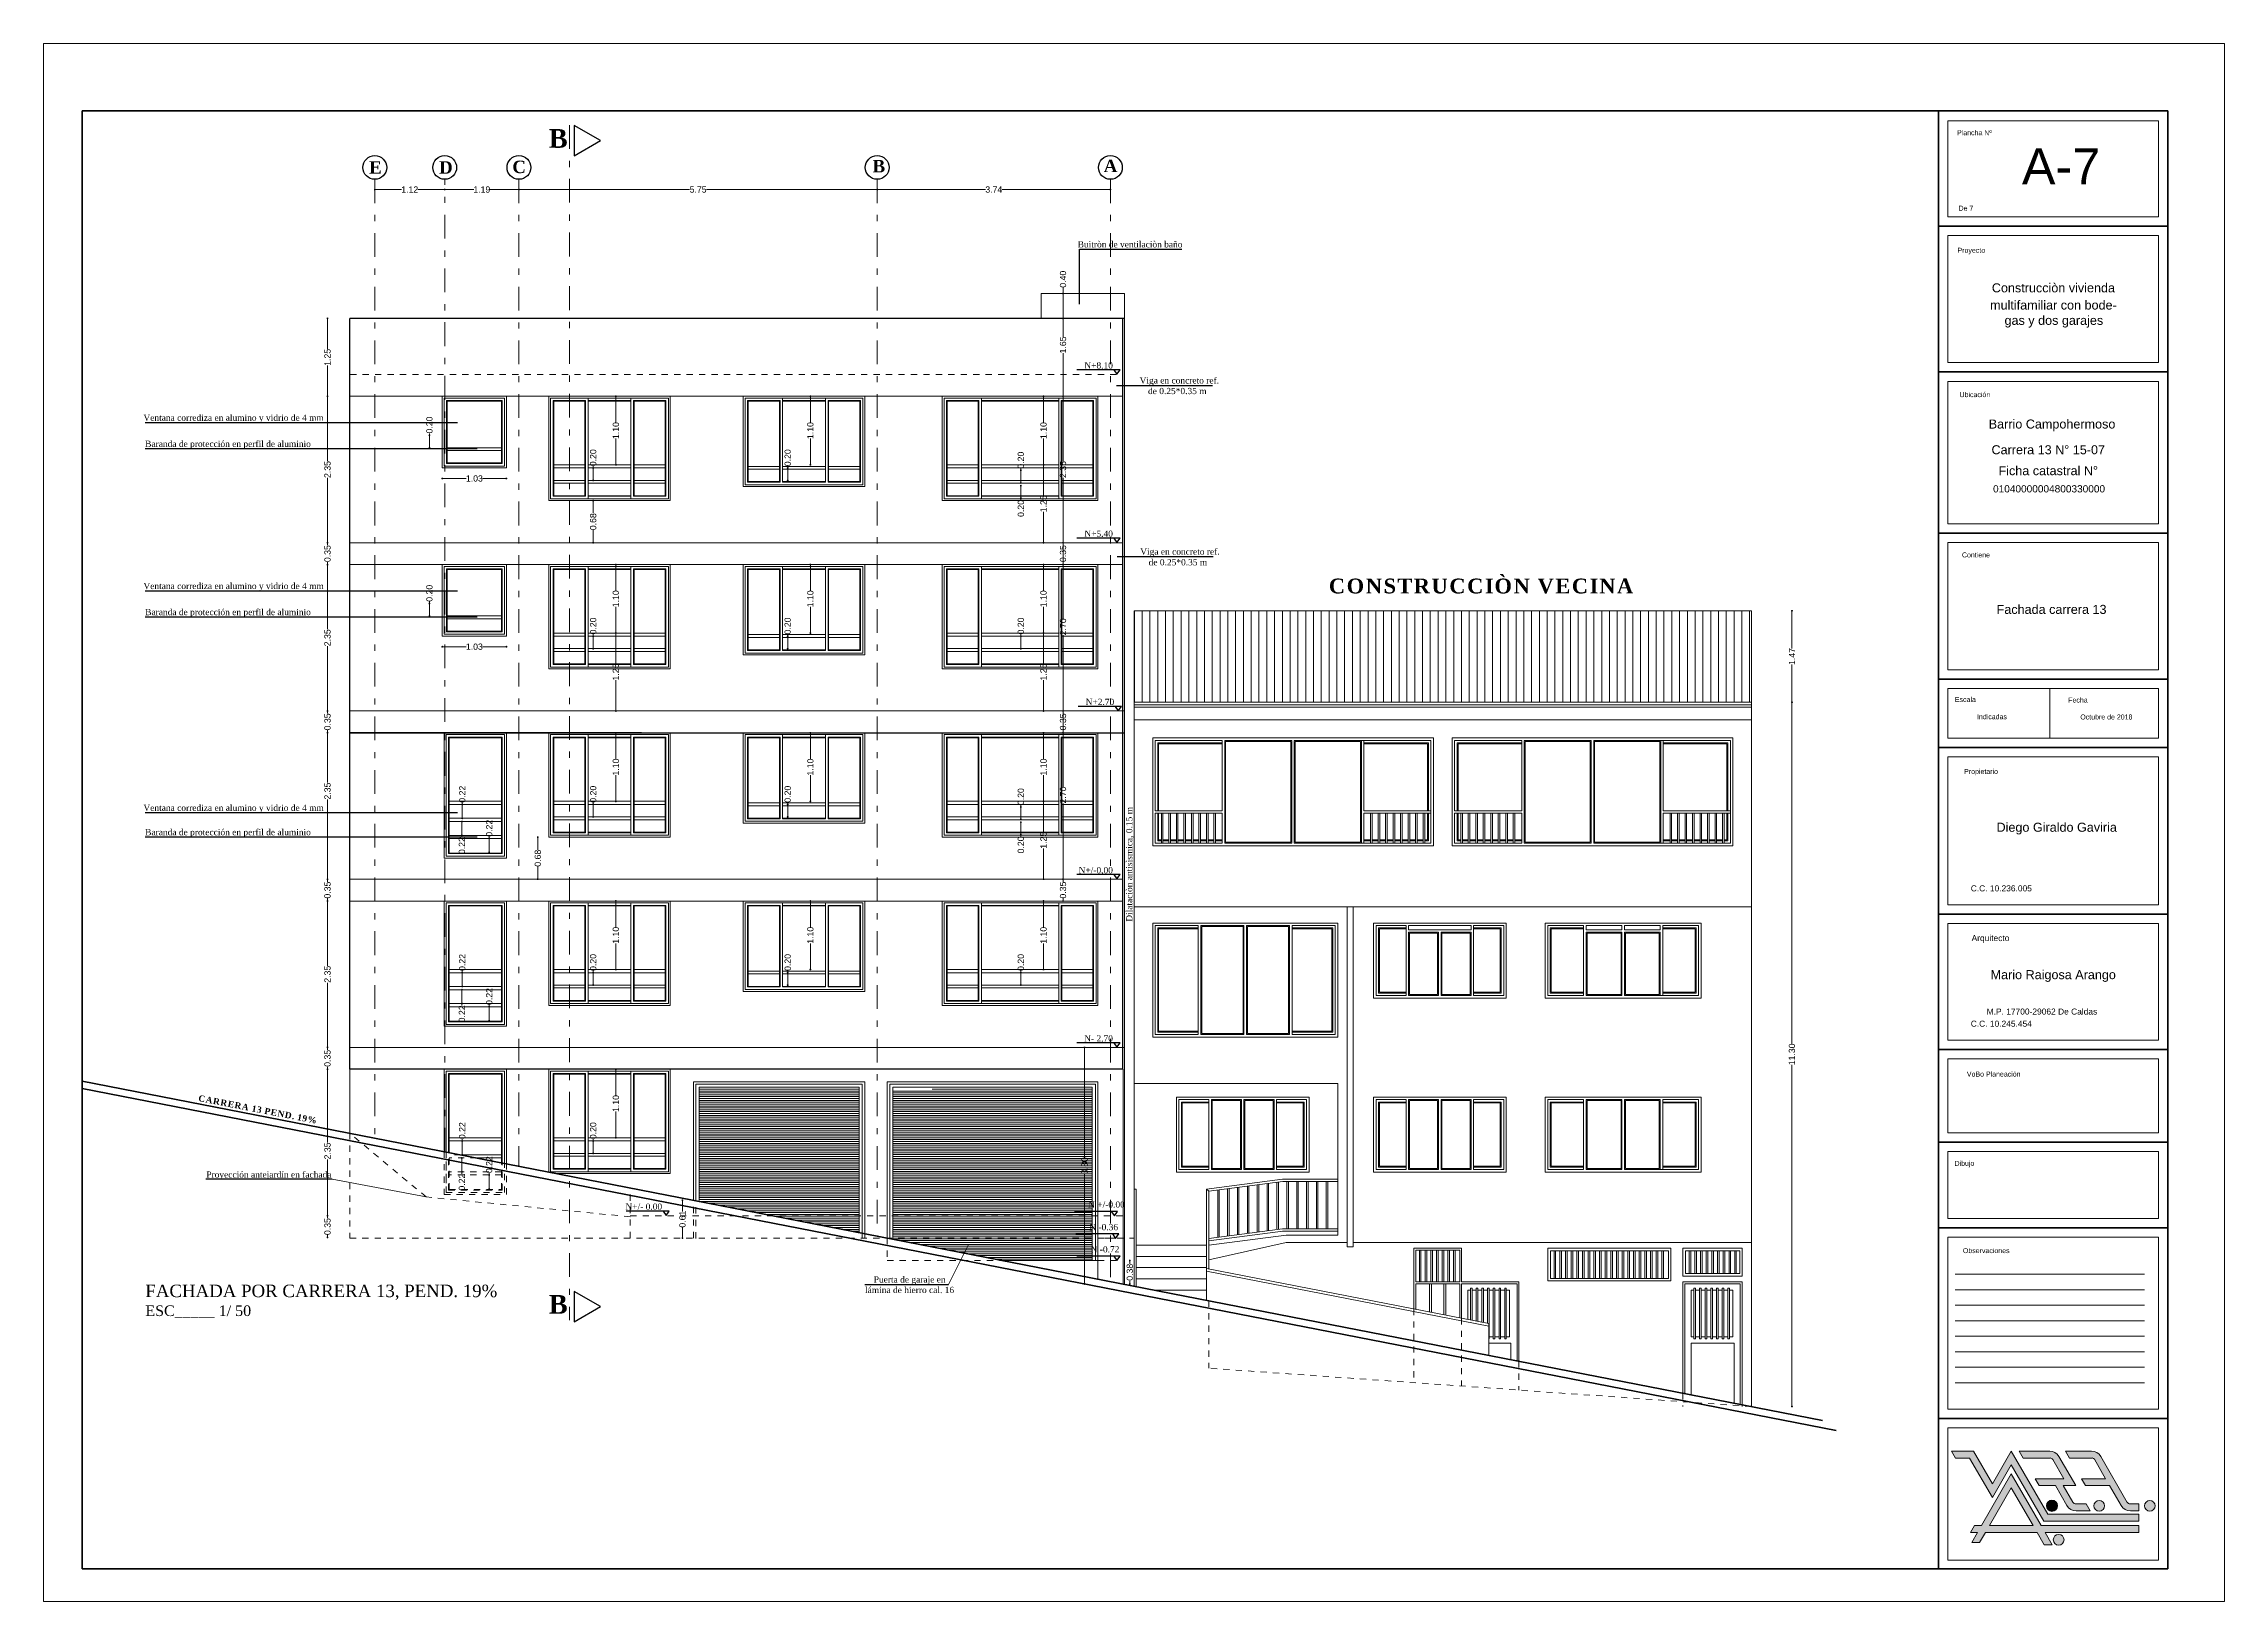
# Model space of a CAD drawing. Header units: inches. Extents: x 2908 to 3459, y -3172 to -55.
# Drawn here: x 3272.71 to 3307.71, y -312.39 to -287.39 of the extents above; entities that cross this region are included whole.
import ezdxf
from ezdxf.enums import TextEntityAlignment as Align

# ---------------------------------------------------------------- set-up
doc = ezdxf.new("R2010")
doc.units = ezdxf.units.IN
doc.header["$MEASUREMENT"] = 0
doc.linetypes.add('ACAD_ISO03W100', pattern=[30, 12, -18])
doc.linetypes.add('DASHDOT', pattern=[25.4, 12.7, -6.35, 0, -6.35])
doc.layers.add('BORDER', color=1, linetype='Continuous')
doc.layers.add('TEXTO', color=4, linetype='Continuous')
for name, color, linetype, lineweight in [('Capa2', 1, 'Continuous', 25), ('COLUMNAS', 1, 'Continuous', 35), ('COTA', 1, 'Continuous', 9), ('COTAS 01', 1, 'Continuous', 25), ('E-EJES', 1, 'DASHDOT', 5), ('fachada plano 1', 140, 'Continuous', 30), ('linea de cotas', 7, 'Continuous', 5), ('LINEAS DE PROYECCIÒN', 74, 'ACAD_ISO03W100', 18), ('logo 2', 1, 'Continuous', 0), ('Líneas Márgen', 7, 'Continuous', 9), ('muros bajitos', 4, 'Continuous', 15), ('Márgen', 7, 'Continuous', 80), ('PISO', 33, 'Continuous', 18)]:
    doc.layers.add(name, color=color, linetype=linetype, lineweight=lineweight)
doc.styles.add('Arial new', font='arial.ttf')
doc.styles.add('CONSTRUCTORA', font='times.ttf', dxfattribs={"height": 0.3})
doc.styles.add('Villanueva', font='swissek.ttf')
doc.dimstyles.new('GUS', dxfattribs={"dimtxt": 0.1, "dimasz": 0.03, "dimexe": 0.05, "dimexo": 0.05, "dimgap": 0.005, "dimtad": 0, "dimzin": 1, "dimdsep": 46, "dimtxsty": 'Arial new', "dimblk": 'DOT', "dimcen": 0.01, "dimse1": 1, "dimse2": 1, "dimclrd": 1, "dimclre": 252, "dimclrt": 1, "dimaunit": 1, "dimadec": 0, "dimazin": 2, "dimtfac": 1, "dimtmove": 0, "dimatfit": 2, "dimldrblk": 'ARCHTICK', "dimfxl": 1, "dimlwd": -1, "dimlwe": -1, "dimarcsym": 1})

msp = doc.modelspace()

# ---------------------------------------------------------------- texts
at = {"layer": 'COTAS 01', "char_height": 0.1, "style": 'CONSTRUCTORA'}
for s, insert, attachment_point, rotation in [('N+8.10', (3289.873, -292.504, -7.182), 3, 359.8508), ('N+5.40', (3289.873, -295.204, -7.182), 3, 359.8508), ('N+2.70', (3289.894, -297.904, -7.182), 3, 359.8508), ('N+/-0,00', (3289.873, -300.604, -7.182), 3, 359.8508), ('N- 2.70', (3289.873, -303.304, -7.182), 3, 359.8508), ('N+/- 0.00', (3282.638, -306.004), 3, 359.8508), ('N +/-0.00', (3289.475, -305.971, -7.182), 1, 0.1492), ('N -0.36', (3289.494, -306.333, -7.182), 1, 0.1492), ('N -0.72', (3289.515, -306.689, -7.182), 1, 0.1492)]:
    msp.add_mtext_dynamic_manual_height_columns(s, width=0.82803, gutter_width=0.5, heights=[0], dxfattribs=dict(at, insert=insert, attachment_point=attachment_point, rotation=rotation))
at = {"layer": 'linea de cotas', "style": 'Villanueva'}
for s, height, p in [('Plancha Nº', 0.0804, (3303.7, -288.817)), ('A-7', 0.5786, (3305.09, -289.359)), ('De 7', 0.0804, (3303.563, -290.031)), ('Proyecto', 0.0804, (3303.65, -290.718)), (' multifamiliar con bode-', 0.14466, (3304.939, -291.582)), ('Construcciòn vivienda', 0.14466, (3304.967, -291.304, 4.802)), ('gas y dos garajes', 0.14466, (3304.974, -291.848)), ('Ubicación', 0.0804, (3303.707, -293.02)), ('Barrio Campohermoso', 0.14466, (3304.945, -293.512)), ('Carrera 13 N° 15-07', 0.14466, (3304.884, -293.907)), ('Ficha catastral N°', 0.14466, (3304.884, -294.24)), ('01040000004800330000', 0.11573, (3304.897, -294.534)), ('Contiene', 0.0804, (3303.724, -295.593)), ('Fachada carrera 13', 0.14466, (3304.937, -296.466)), ('Escala', 0.0804, (3303.554, -297.913)), ('Indicadas', 0.0804, (3303.981, -298.19)), ('Fecha', 0.0804, (3305.361, -297.922)), ('Octubre de 2018', 0.08036, (3305.817, -298.194)), ('Propietario', 0.08036, (3303.806, -299.08)), ('Diego Giraldo Gaviria', 0.14466, (3305.02, -299.983)), ('C.C. 10.236.005', 0.09644, (3304.131, -300.946)), ('Arquitecto ', 0.09644, (3303.976, -301.756)), ('Mario Raigosa Arango', 0.14466, (3304.964, -302.349)), ('C.C. 10.245.454', 0.09644, (3304.131, -303.118)), ('M.P. 17700-29062 De Caldas', 0.09644, (3304.783, -302.921)), ('VoBo Planeación', 0.08036, (3304.009, -303.924)), ('Dibujo', 0.0804, (3303.539, -305.369)), ('Observaciones', 0.08036, (3303.889, -306.758))]:
    msp.add_text(s, height=height, dxfattribs=at).set_placement(p, align=Align.MIDDLE)
at = {"layer": 'muros bajitos', "insert": (3293.339, -296.218, -7.182), "char_height": 0.23793, "width": 5.62174, "attachment_point": 7, "style": 'CONSTRUCTORA'}
msp.add_mtext('{\\fTimes New Roman|b1|i0|c0|p18;\\T1.1;CONSTRUCCIÒN VECINA  }', dxfattribs=at)
at = {"layer": 'TEXTO', "style": 'CONSTRUCTORA'}
for s, rotation, p in [('Buitròn de ventilaciòn baño', 0.0038, (3289.307, -290.66)), ('Viga en concreto ref.', 359.9962, (3290.301, -292.844)), ('de 0.25*0.35 m', 359.9962, (3290.436, -293.014)), ('Ventana corrediza en alumino y vidrio de 4 mm ', 0.0038, (3274.313, -293.443, 5.094)), ('Baranda de protección en perfil de aluminio', 0.0038, (3274.341, -293.862, 5.094)), ('Viga en concreto ref.', 359.9962, (3290.311, -295.591, -7.182)), ('de 0.25*0.35 m', 359.9962, (3290.446, -295.762, -7.182)), ('Ventana corrediza en alumino y vidrio de 4 mm ', 0.0038, (3274.313, -296.143, 5.108)), ('Baranda de protección en perfil de aluminio', 0.0038, (3274.341, -296.562, 5.108)), ('Ventana corrediza en alumino y vidrio de 4 mm ', 0.0038, (3274.313, -299.703, 5.108)), ('Dilataciòn antisìsmica, 0.15 m', 89.9962, (3290.184, -301.482, 5.094)), ('Baranda de protección en perfil de aluminio', 0.0038, (3274.341, -300.094, 5.108)), ('Proyección antejardín en fachada', 0.0038, (3275.322, -305.589)), ('Puerta de garaje en  ', 359.9962, (3286.034, -307.273, -7.182)), ('lámina de hierro cal. 16', 359.9962, (3285.894, -307.441, -7.182))]:
    msp.add_text(s, height=0.1, rotation=rotation, dxfattribs=at).set_placement(p)
at = {"layer": 'TEXTO', "char_height": 0.3, "width": 7.08828, "attachment_point": 1, "style": 'CONSTRUCTORA'}
for insert in [(3280.819, -288.761, -7.182), (3280.819, -307.472, -7.182)]:
    msp.add_mtext('{\\fTimes New Roman|b1|i0|c0|p18;\\T1.1;B}', dxfattribs=dict(at, insert=insert))
at = {"layer": 'TEXTO', "style": 'CONSTRUCTORA'}
for s, insert, char_height, width, attachment_point, rotation in [('{\\fTimes New Roman|b1|i0|c0|p18;\\T1.1;E }', (3277.936, -289.276, -7.182), 0.2, 4.72552, 1, 359.9982), ('{\\fTimes New Roman|b1|i0|c0|p18;\\T1.1;D }', (3279.058, -289.276, -7.182), 0.2, 4.72552, 1, 359.9982), ('{\\fTimes New Roman|b1|i0|c0|p18;\\T1.1;C}', (3280.234, -289.267, -7.182), 0.2, 4.72552, 1, 359.9982), ('{\\fTimes New Roman|b1|i0|c0|p18;\\T1.1;B  }', (3286.015, -289.256, -7.182), 0.2, 4.72552, 1, 359.9982), ('{\\fTimes New Roman|b1|i0|c0|p18;\\T1.1;A}', (3289.725, -289.251, -7.182), 0.2, 4.72552, 1, 359.9982), ('{\\fTimes New Roman|b1|i0|c0|p18;\\T1.1;CARRERA 13 PEND. 19%}', (3277.119, -304.628, -7.182), 0.1, 2.36276, 3, 349.1212)]:
    msp.add_mtext(s, dxfattribs=dict(at, insert=insert, char_height=char_height, width=width, attachment_point=attachment_point, rotation=rotation))
at = {"layer": 'TEXTO', "insert": (3274.344, -307.306), "char_height": 0.17, "attachment_point": 1, "style": 'CONSTRUCTORA'}
msp.add_mtext_dynamic_manual_height_columns('\\A1;{\\H1.1765x;FACHADA POR CARRERA 13, PEND. 19%\\P\\H0.85x;ESC_____ 1/ 50\\P }', width=7.81887, gutter_width=1.25, heights=[0], dxfattribs=at)

# ---------------------------------------------------------------- blocks, each defined once
blk = doc.blocks.new('_Dot')
at = {"color": 0, "linetype": 'ByBlock', "lineweight": -2}
blk.add_line((-0.5, 0), (-1, 0), dxfattribs=at)
at = {"color": 0, "linetype": 'ByBlock', "const_width": 0.5}
blk.add_lwpolyline([(-0.25, 0, 1), (0.25, 0, 1)], format="xyb", close=True, dxfattribs=at)
blk = doc.blocks.new('*D4651')
at = {"layer": 'COTA', "color": 1, "linetype": 'Continuous', "transparency": 16777216}
for p, q in [((3289.072, -298.129), (3289.072, -299.314)), ((3289.072, -300.769), (3289.072, -299.585))]:
    blk.add_line(p, q, dxfattribs=at)
at = {"layer": 'Defpoints', "color": 0, "transparency": 16777216}
for p in [(3287.302, -298.099, -7.182), (3289.072, -298.099), (3287.302, -300.799, -7.182)]:
    blk.add_point(p, dxfattribs=at)
at = {"layer": 'COTA', "color": 1, "transparency": 16777216, "xscale": 0.03, "yscale": 0.03, "zscale": 0.03}
for p, rotation in [((3289.072, -298.099), 90), ((3289.072, -300.799), 270)]:
    blk.add_blockref('_Dot', p, dxfattribs=dict(at, rotation=rotation))
at = {"layer": 'COTA', "color": 1, "transparency": 16777216, "insert": (3289.072, -299.449), "char_height": 0.1, "attachment_point": 5, "rotation": 90, "style": 'Arial new'}
blk.add_mtext('2.70', dxfattribs=at)
blk = doc.blocks.new('_ArchTick')
at = {"color": 0, "linetype": 'ByBlock', "const_width": 0.15}
blk.add_lwpolyline([(-0.5, -0.5), (0.5, 0.5)], dxfattribs=at)
blk = doc.blocks.new('*D4652')
at = {"layer": 'COTA', "color": 1, "linetype": 'Continuous', "transparency": 16777216}
for p, q in [((3289.072, -300.829), (3289.072, -300.839)), ((3289.072, -301.119), (3289.072, -301.109))]:
    blk.add_line(p, q, dxfattribs=at)
at = {"layer": 'Defpoints', "color": 0, "transparency": 16777216}
for p in [(3287.302, -300.799, -7.182), (3289.072, -300.799), (3287.302, -301.149, -7.182)]:
    blk.add_point(p, dxfattribs=at)
at = {"layer": 'COTA', "color": 1, "transparency": 16777216, "xscale": 0.03, "yscale": 0.03, "zscale": 0.03}
for p, rotation in [((3289.072, -300.799), 90), ((3289.072, -301.149), 270)]:
    blk.add_blockref('_Dot', p, dxfattribs=dict(at, rotation=rotation))
at = {"layer": 'COTA', "color": 1, "transparency": 16777216, "insert": (3289.072, -300.974), "char_height": 0.1, "attachment_point": 5, "rotation": 90, "style": 'Arial new'}
blk.add_mtext('0.35', dxfattribs=at)
blk = doc.blocks.new('*D4653')
at = {"layer": 'COTA', "color": 1, "linetype": 'Continuous', "transparency": 16777216}
for p, q in [((3289.072, -295.429), (3289.072, -296.614)), ((3289.072, -298.069), (3289.072, -296.885))]:
    blk.add_line(p, q, dxfattribs=at)
at = {"layer": 'Defpoints', "color": 0, "transparency": 16777216}
for p in [(3287.302, -295.399, -7.182), (3289.072, -295.399), (3287.302, -298.099, -7.182)]:
    blk.add_point(p, dxfattribs=at)
at = {"layer": 'COTA', "color": 1, "transparency": 16777216, "xscale": 0.03, "yscale": 0.03, "zscale": 0.03}
for p, rotation in [((3289.072, -295.399), 90), ((3289.072, -298.099), 270)]:
    blk.add_blockref('_Dot', p, dxfattribs=dict(at, rotation=rotation))
at = {"layer": 'COTA', "color": 1, "transparency": 16777216, "insert": (3289.072, -296.749), "char_height": 0.1, "attachment_point": 5, "rotation": 90, "style": 'Arial new'}
blk.add_mtext('2.70', dxfattribs=at)
blk = doc.blocks.new('*D4654')
at = {"layer": 'COTA', "color": 1, "linetype": 'Continuous', "transparency": 16777216}
for p, q in [((3289.072, -298.129), (3289.072, -298.139)), ((3289.072, -298.419), (3289.072, -298.409))]:
    blk.add_line(p, q, dxfattribs=at)
at = {"layer": 'Defpoints', "color": 0, "transparency": 16777216}
for p in [(3287.302, -298.099, -7.182), (3289.072, -298.099), (3287.302, -298.449, -7.182)]:
    blk.add_point(p, dxfattribs=at)
at = {"layer": 'COTA', "color": 1, "transparency": 16777216, "xscale": 0.03, "yscale": 0.03, "zscale": 0.03}
for p, rotation in [((3289.072, -298.099), 90), ((3289.072, -298.449), 270)]:
    blk.add_blockref('_Dot', p, dxfattribs=dict(at, rotation=rotation))
at = {"layer": 'COTA', "color": 1, "transparency": 16777216, "insert": (3289.072, -298.274), "char_height": 0.1, "attachment_point": 5, "rotation": 90, "style": 'Arial new'}
blk.add_mtext('0.35', dxfattribs=at)
blk = doc.blocks.new('*D4655')
at = {"layer": 'COTA', "color": 1, "linetype": 'Continuous', "transparency": 16777216}
for p, q in [((3289.072, -293.079), (3289.072, -294.088)), ((3289.072, -295.369), (3289.072, -294.36))]:
    blk.add_line(p, q, dxfattribs=at)
at = {"layer": 'Defpoints', "color": 0, "transparency": 16777216}
for p in [(3287.302, -293.049, -7.182), (3289.072, -293.049), (3287.302, -295.399, -7.182)]:
    blk.add_point(p, dxfattribs=at)
at = {"layer": 'COTA', "color": 1, "transparency": 16777216, "xscale": 0.03, "yscale": 0.03, "zscale": 0.03}
for p, rotation in [((3289.072, -293.049), 90), ((3289.072, -295.399), 270)]:
    blk.add_blockref('_Dot', p, dxfattribs=dict(at, rotation=rotation))
at = {"layer": 'COTA', "color": 1, "transparency": 16777216, "insert": (3289.072, -294.224), "char_height": 0.1, "attachment_point": 5, "rotation": 90, "style": 'Arial new'}
blk.add_mtext('2.35', dxfattribs=at)
blk = doc.blocks.new('*D4656')
at = {"layer": 'COTA', "color": 1, "linetype": 'Continuous', "transparency": 16777216}
for p, q in [((3289.072, -291.43), (3289.072, -292.094)), ((3289.072, -293.019), (3289.072, -292.355))]:
    blk.add_line(p, q, dxfattribs=at)
at = {"layer": 'Defpoints', "color": 0, "transparency": 16777216}
for p in [(3287.278, -291.4, -7.53), (3289.072, -291.4), (3287.302, -293.049, -7.182)]:
    blk.add_point(p, dxfattribs=at)
at = {"layer": 'COTA', "color": 1, "transparency": 16777216, "xscale": 0.03, "yscale": 0.03, "zscale": 0.03}
for p, rotation in [((3289.072, -291.4), 90), ((3289.072, -293.049), 270)]:
    blk.add_blockref('_Dot', p, dxfattribs=dict(at, rotation=rotation))
at = {"layer": 'COTA', "color": 1, "transparency": 16777216, "insert": (3289.072, -292.225), "char_height": 0.1, "attachment_point": 5, "rotation": 90, "style": 'Arial new'}
blk.add_mtext('1.65', dxfattribs=at)
blk = doc.blocks.new('*D4657')
at = {"layer": 'COTA', "color": 1, "linetype": 'Continuous', "transparency": 16777216}
for p, q in [((3289.072, -291.399), (3289.072, -291.304)), ((3289.072, -291.769), (3289.072, -291.429))]:
    blk.add_line(p, q, dxfattribs=at)
at = {"layer": 'Defpoints', "color": 0, "transparency": 16777216}
for p in [(3287.302, -291.399, -7.182), (3289.072, -291.399), (3287.278, -291.799, -7.53)]:
    blk.add_point(p, dxfattribs=at)
at = {"layer": 'COTA', "color": 1, "transparency": 16777216, "xscale": 0.03, "yscale": 0.03, "zscale": 0.03}
for p, rotation in [((3289.072, -291.399), 90), ((3289.072, -291.799), 270)]:
    blk.add_blockref('_Dot', p, dxfattribs=dict(at, rotation=rotation))
at = {"layer": 'COTA', "color": 1, "transparency": 16777216, "insert": (3289.072, -291.17), "char_height": 0.1, "attachment_point": 5, "rotation": 90, "style": 'Arial new'}
blk.add_mtext('0.40', dxfattribs=at)
blk = doc.blocks.new('*D4658')
at = {"layer": 'COTA', "color": 1, "linetype": 'Continuous', "transparency": 16777216}
for p, q in [((3277.267, -295.429), (3277.267, -295.439)), ((3277.267, -295.719), (3277.267, -295.709))]:
    blk.add_line(p, q, dxfattribs=at)
at = {"layer": 'Defpoints', "color": 0, "transparency": 16777216}
for p in [(3277.267, -295.399), (3277.63, -295.399, -7.182), (3277.63, -295.749, -7.182)]:
    blk.add_point(p, dxfattribs=at)
at = {"layer": 'COTA', "color": 1, "transparency": 16777216, "xscale": 0.03, "yscale": 0.03, "zscale": 0.03}
for p, rotation in [((3277.267, -295.399), 90), ((3277.267, -295.749), 270)]:
    blk.add_blockref('_Dot', p, dxfattribs=dict(at, rotation=rotation))
at = {"layer": 'COTA', "color": 1, "transparency": 16777216, "insert": (3277.267, -295.574), "char_height": 0.1, "attachment_point": 5, "rotation": 90, "style": 'Arial new'}
blk.add_mtext('0.35', dxfattribs=at)
blk = doc.blocks.new('*D4659')
at = {"layer": 'COTA', "color": 1, "linetype": 'Continuous', "transparency": 16777216}
for p, q in [((3277.267, -293.079), (3277.267, -294.088)), ((3277.267, -295.369), (3277.267, -294.36))]:
    blk.add_line(p, q, dxfattribs=at)
at = {"layer": 'Defpoints', "color": 0, "transparency": 16777216}
for p in [(3277.267, -293.049), (3277.63, -293.049, -7.182), (3277.63, -295.399, -7.182)]:
    blk.add_point(p, dxfattribs=at)
at = {"layer": 'COTA', "color": 1, "transparency": 16777216, "xscale": 0.03, "yscale": 0.03, "zscale": 0.03}
for p, rotation in [((3277.267, -293.049), 90), ((3277.267, -295.399), 270)]:
    blk.add_blockref('_Dot', p, dxfattribs=dict(at, rotation=rotation))
at = {"layer": 'COTA', "color": 1, "transparency": 16777216, "insert": (3277.267, -294.224), "char_height": 0.1, "attachment_point": 5, "rotation": 90, "style": 'Arial new'}
blk.add_mtext('2.35', dxfattribs=at)
blk = doc.blocks.new('*D4668')
at = {"layer": 'COTA', "color": 1, "linetype": 'Continuous', "transparency": 16777216}
for p, q in [((3277.267, -291.829), (3277.267, -292.294)), ((3277.267, -293.019), (3277.267, -292.555))]:
    blk.add_line(p, q, dxfattribs=at)
at = {"layer": 'Defpoints', "color": 0, "transparency": 16777216}
for p in [(3277.267, -291.799), (3277.63, -291.799, -0.014), (3277.63, -293.049)]:
    blk.add_point(p, dxfattribs=at)
at = {"layer": 'COTA', "color": 1, "transparency": 16777216, "xscale": 0.03, "yscale": 0.03, "zscale": 0.03}
for p, rotation in [((3277.267, -291.799), 90), ((3277.267, -293.049), 270)]:
    blk.add_blockref('_Dot', p, dxfattribs=dict(at, rotation=rotation))
at = {"layer": 'COTA', "color": 1, "transparency": 16777216, "insert": (3277.267, -292.424), "char_height": 0.1, "attachment_point": 5, "rotation": 90, "style": 'Arial new'}
blk.add_mtext('1.25', dxfattribs=at)
blk = doc.blocks.new('*D4669')
at = {"layer": 'Defpoints', "color": 0, "transparency": 16777216}
for p in [(3300.122, -297.959, -12.276), (3300.771, -297.959), (3300.122, -309.262, -12.276)]:
    blk.add_point(p, dxfattribs=at)
at = {"layer": 'muros bajitos', "color": 1, "linetype": 'Continuous', "transparency": 16777216}
for p, q in [((3300.771, -297.989), (3300.771, -303.442)), ((3300.771, -309.232), (3300.771, -303.779))]:
    blk.add_line(p, q, dxfattribs=at)
at = {"layer": 'muros bajitos', "color": 1, "transparency": 16777216, "xscale": 0.03, "yscale": 0.03, "zscale": 0.03}
for p, rotation in [((3300.771, -297.959), 90), ((3300.771, -309.262), 270)]:
    blk.add_blockref('_Dot', p, dxfattribs=dict(at, rotation=rotation))
at = {"layer": 'muros bajitos', "color": 1, "transparency": 16777216, "insert": (3300.771, -303.61), "char_height": 0.1, "attachment_point": 5, "rotation": 90, "style": 'Arial new'}
blk.add_mtext('11.30', dxfattribs=at)
blk = doc.blocks.new('*D4670')
at = {"layer": 'Defpoints', "color": 0, "transparency": 16777216}
for p in [(3300.122, -296.491, -12.276), (3300.771, -296.491), (3300.122, -297.959, -12.276)]:
    blk.add_point(p, dxfattribs=at)
at = {"layer": 'muros bajitos', "color": 1, "linetype": 'Continuous', "transparency": 16777216}
for p, q in [((3300.771, -296.521), (3300.771, -297.095)), ((3300.771, -297.929), (3300.771, -297.355))]:
    blk.add_line(p, q, dxfattribs=at)
at = {"layer": 'muros bajitos', "color": 1, "transparency": 16777216, "xscale": 0.03, "yscale": 0.03, "zscale": 0.03}
for p, rotation in [((3300.771, -296.491), 90), ((3300.771, -297.959), 270)]:
    blk.add_blockref('_Dot', p, dxfattribs=dict(at, rotation=rotation))
at = {"layer": 'muros bajitos', "color": 1, "transparency": 16777216, "insert": (3300.771, -297.225), "char_height": 0.1, "attachment_point": 5, "rotation": 90, "style": 'Arial new'}
blk.add_mtext('1.47', dxfattribs=at)
blk = doc.blocks.new('*D4660')
at = {"layer": 'COTA', "color": 1, "linetype": 'Continuous', "transparency": 16777216}
for p, q in [((3281.895, -296.879), (3281.895, -297.344)), ((3281.895, -298.069), (3281.895, -297.605))]:
    blk.add_line(p, q, dxfattribs=at)
at = {"layer": 'Defpoints', "color": 0, "transparency": 16777216}
for p in [(3281.478, -296.849, -12.476), (3279.137, -298.099, -12.276), (3281.895, -298.099)]:
    blk.add_point(p, dxfattribs=at)
at = {"layer": 'COTA', "color": 1, "transparency": 16777216, "xscale": 0.03, "yscale": 0.03, "zscale": 0.03}
for p, rotation in [((3281.895, -296.849), 90), ((3281.895, -298.099), 270)]:
    blk.add_blockref('_Dot', p, dxfattribs=dict(at, rotation=rotation))
at = {"layer": 'COTA', "color": 1, "transparency": 16777216, "insert": (3281.895, -297.474), "char_height": 0.1, "attachment_point": 5, "rotation": 90, "style": 'Arial new'}
blk.add_mtext('1.25', dxfattribs=at)
blk = doc.blocks.new('*D4661')
at = {"layer": 'COTA', "color": 1, "linetype": 'Continuous', "transparency": 16777216}
for p, q in [((3288.395, -299.914), (3288.395, -300.054)), ((3288.395, -300.084), (3288.395, -300.114))]:
    blk.add_line(p, q, dxfattribs=at)
at = {"layer": 'Defpoints', "color": 0, "transparency": 16777216}
for p in [(3288.214, -299.884, -12.734), (3288.214, -300.084, -12.734), (3288.395, -300.084)]:
    blk.add_point(p, dxfattribs=at)
at = {"layer": 'COTA', "color": 1, "transparency": 16777216, "xscale": 0.03, "yscale": 0.03, "zscale": 0.03}
for p, rotation in [((3288.395, -299.884), 90), ((3288.395, -300.084), 270)]:
    blk.add_blockref('_Dot', p, dxfattribs=dict(at, rotation=rotation))
at = {"layer": 'COTA', "color": 1, "transparency": 16777216, "insert": (3288.395, -300.249), "char_height": 0.1, "attachment_point": 5, "rotation": 90, "style": 'Arial new'}
blk.add_mtext('0.20', dxfattribs=at)
blk = doc.blocks.new('*D4662')
at = {"layer": 'COTA', "color": 1, "linetype": 'Continuous', "transparency": 16777216}
for p, q in [((3288.395, -299.639), (3288.395, -299.609)), ((3288.395, -299.809), (3288.395, -299.669))]:
    blk.add_line(p, q, dxfattribs=at)
at = {"layer": 'Defpoints', "color": 0, "transparency": 16777216}
for p in [(3288.214, -299.639, -12.476), (3288.214, -299.839, -12.476), (3288.395, -299.639)]:
    blk.add_point(p, dxfattribs=at)
at = {"layer": 'COTA', "color": 1, "transparency": 16777216, "xscale": 0.03, "yscale": 0.03, "zscale": 0.03}
for p, rotation in [((3288.395, -299.639), 90), ((3288.395, -299.839), 270)]:
    blk.add_blockref('_Dot', p, dxfattribs=dict(at, rotation=rotation))
at = {"layer": 'COTA', "color": 1, "transparency": 16777216, "insert": (3288.395, -299.474), "char_height": 0.1, "attachment_point": 5, "rotation": 90, "style": 'Arial new'}
blk.add_mtext('0.20', dxfattribs=at)
blk = doc.blocks.new('*D4663')
at = {"layer": 'COTA', "color": 1, "linetype": 'Continuous', "transparency": 16777216}
for p, q in [((3288.395, -302.299), (3288.395, -302.269)), ((3288.395, -302.469), (3288.395, -302.329))]:
    blk.add_line(p, q, dxfattribs=at)
at = {"layer": 'Defpoints', "color": 0, "transparency": 16777216}
for p in [(3288.214, -302.299, -12.476), (3288.395, -302.299), (3288.214, -302.499, -12.476)]:
    blk.add_point(p, dxfattribs=at)
at = {"layer": 'COTA', "color": 1, "transparency": 16777216, "xscale": 0.03, "yscale": 0.03, "zscale": 0.03}
for p, rotation in [((3288.395, -302.299), 90), ((3288.395, -302.499), 270)]:
    blk.add_blockref('_Dot', p, dxfattribs=dict(at, rotation=rotation))
at = {"layer": 'COTA', "color": 1, "transparency": 16777216, "insert": (3288.395, -302.135), "char_height": 0.1, "attachment_point": 5, "rotation": 90, "style": 'Arial new'}
blk.add_mtext('0.20', dxfattribs=at)
blk = doc.blocks.new('*D4664')
at = {"layer": 'COTA', "color": 1, "linetype": 'Continuous', "transparency": 16777216}
for p, q in [((3288.759, -296.879), (3288.759, -297.344)), ((3288.759, -298.069), (3288.759, -297.605))]:
    blk.add_line(p, q, dxfattribs=at)
at = {"layer": 'Defpoints', "color": 0, "transparency": 16777216}
for p in [(3288.301, -296.849, -15.789), (3288.759, -296.849), (3288.48, -298.099, -12.276)]:
    blk.add_point(p, dxfattribs=at)
at = {"layer": 'COTA', "color": 1, "transparency": 16777216, "xscale": 0.03, "yscale": 0.03, "zscale": 0.03}
for p, rotation in [((3288.759, -296.849), 90), ((3288.759, -298.099), 270)]:
    blk.add_blockref('_Dot', p, dxfattribs=dict(at, rotation=rotation))
at = {"layer": 'COTA', "color": 1, "transparency": 16777216, "insert": (3288.759, -297.474), "char_height": 0.1, "attachment_point": 5, "rotation": 90, "style": 'Arial new'}
blk.add_mtext('1.25', dxfattribs=at)
blk = doc.blocks.new('*D4665')
at = {"layer": 'COTA', "color": 1, "linetype": 'Continuous', "transparency": 16777216}
for p, q in [((3288.759, -299.579), (3288.759, -300.044)), ((3288.759, -300.769), (3288.759, -300.305))]:
    blk.add_line(p, q, dxfattribs=at)
at = {"layer": 'Defpoints', "color": 0, "transparency": 16777216}
for p in [(3288.301, -299.549, -15.789), (3288.759, -299.549), (3288.48, -300.799, -12.276)]:
    blk.add_point(p, dxfattribs=at)
at = {"layer": 'COTA', "color": 1, "transparency": 16777216, "xscale": 0.03, "yscale": 0.03, "zscale": 0.03}
for p, rotation in [((3288.759, -299.549), 90), ((3288.759, -300.799), 270)]:
    blk.add_blockref('_Dot', p, dxfattribs=dict(at, rotation=rotation))
at = {"layer": 'COTA', "color": 1, "transparency": 16777216, "insert": (3288.759, -300.174), "char_height": 0.1, "attachment_point": 5, "rotation": 90, "style": 'Arial new'}
blk.add_mtext('1.25', dxfattribs=at)
blk = doc.blocks.new('*D4666')
at = {"layer": 'COTA', "color": 1, "linetype": 'Continuous', "transparency": 16777216}
for p, q in [((3288.759, -298.479), (3288.759, -298.869)), ((3288.759, -299.519), (3288.759, -299.129))]:
    blk.add_line(p, q, dxfattribs=at)
at = {"layer": 'Defpoints', "color": 0, "transparency": 16777216}
for p in [(3288.48, -298.449, -16.111), (3288.301, -299.549, -15.789), (3288.759, -299.549)]:
    blk.add_point(p, dxfattribs=at)
at = {"layer": 'COTA', "color": 1, "transparency": 16777216, "xscale": 0.03, "yscale": 0.03, "zscale": 0.03}
for p, rotation in [((3288.759, -298.449), 90), ((3288.759, -299.549), 270)]:
    blk.add_blockref('_Dot', p, dxfattribs=dict(at, rotation=rotation))
at = {"layer": 'COTA', "color": 1, "transparency": 16777216, "insert": (3288.759, -298.999), "char_height": 0.1, "attachment_point": 5, "rotation": 90, "style": 'Arial new'}
blk.add_mtext('1.10', dxfattribs=at)
blk = doc.blocks.new('*D4667')
at = {"layer": 'COTA', "color": 1, "linetype": 'Continuous', "transparency": 16777216}
for p, q in [((3288.759, -301.179), (3288.759, -301.569)), ((3288.759, -302.219), (3288.759, -301.829))]:
    blk.add_line(p, q, dxfattribs=at)
at = {"layer": 'Defpoints', "color": 0, "transparency": 16777216}
for p in [(3288.48, -301.149, -16.111), (3288.301, -302.249, -15.789), (3288.759, -302.249)]:
    blk.add_point(p, dxfattribs=at)
at = {"layer": 'COTA', "color": 1, "transparency": 16777216, "xscale": 0.03, "yscale": 0.03, "zscale": 0.03}
for p, rotation in [((3288.759, -301.149), 90), ((3288.759, -302.249), 270)]:
    blk.add_blockref('_Dot', p, dxfattribs=dict(at, rotation=rotation))
at = {"layer": 'COTA', "color": 1, "transparency": 16777216, "insert": (3288.759, -301.699), "char_height": 0.1, "attachment_point": 5, "rotation": 90, "style": 'Arial new'}
blk.add_mtext('1.10', dxfattribs=at)
blk = doc.blocks.new('*D4671')
at = {"layer": 'COTA', "color": 1, "linetype": 'Continuous', "transparency": 16777216}
for p, q in [((3289.417, -303.529), (3289.417, -305.263)), ((3289.417, -307.265), (3289.417, -305.532))]:
    blk.add_line(p, q, dxfattribs=at)
at = {"layer": 'Defpoints', "color": 0, "transparency": 16777216}
for p in [(3290.032, -303.499, -7.182), (3289.417, -307.295), (3290.036, -307.295, -7.182)]:
    blk.add_point(p, dxfattribs=at)
at = {"layer": 'COTA', "color": 1, "transparency": 16777216, "xscale": 0.03, "yscale": 0.03, "zscale": 0.03}
for p, rotation in [((3289.417, -303.499), 90), ((3289.417, -307.295), 270)]:
    blk.add_blockref('_Dot', p, dxfattribs=dict(at, rotation=rotation))
at = {"layer": 'COTA', "color": 1, "transparency": 16777216, "insert": (3289.417, -305.397), "char_height": 0.1, "attachment_point": 5, "rotation": 90, "style": 'Arial new'}
blk.add_mtext('3.80', dxfattribs=at)
blk = doc.blocks.new('*D4672')
at = {"layer": 'COTA', "color": 1, "linetype": 'Continuous', "transparency": 16777216}
for p, q in [((3290.143, -306.949), (3290.143, -306.972)), ((3290.143, -307.265), (3290.143, -307.242))]:
    blk.add_line(p, q, dxfattribs=at)
at = {"layer": 'Defpoints', "color": 0, "transparency": 16777216}
for p in [(3290.036, -306.919, -7.182), (3290.143, -306.919), (3290.036, -307.295, -7.182)]:
    blk.add_point(p, dxfattribs=at)
at = {"layer": 'COTA', "color": 1, "transparency": 16777216, "xscale": 0.03, "yscale": 0.03, "zscale": 0.03}
for p, rotation in [((3290.143, -306.919), 90), ((3290.143, -307.295), 270)]:
    blk.add_blockref('_Dot', p, dxfattribs=dict(at, rotation=rotation))
at = {"layer": 'COTA', "color": 1, "transparency": 16777216, "insert": (3290.143, -307.107), "char_height": 0.1, "attachment_point": 5, "rotation": 90, "style": 'Arial new'}
blk.add_mtext('0.38', dxfattribs=at)
blk = doc.blocks.new('*D4762')
at = {"layer": 'COTA', "color": 1, "linetype": 'Continuous', "transparency": 16777216}
for p, q in [((3282.964, -305.98), (3282.964, -306.13)), ((3282.964, -306.529), (3282.964, -306.38))]:
    blk.add_line(p, q, dxfattribs=at)
at = {"layer": 'Defpoints', "color": 0, "transparency": 16777216}
for p in [(3283.14, -305.95, -7.168), (3279.214, -306.559, -7.182), (3282.964, -306.559)]:
    blk.add_point(p, dxfattribs=at)
at = {"layer": 'COTA', "color": 1, "transparency": 16777216, "xscale": 0.03, "yscale": 0.03, "zscale": 0.03}
for p, rotation in [((3282.964, -305.95), 90), ((3282.964, -306.559), 270)]:
    blk.add_blockref('_Dot', p, dxfattribs=dict(at, rotation=rotation))
at = {"layer": 'COTA', "color": 1, "transparency": 16777216, "insert": (3282.964, -306.255), "char_height": 0.1, "attachment_point": 5, "rotation": 90, "style": 'Arial new'}
blk.add_mtext('0.61', dxfattribs=at)
blk = doc.blocks.new('*D4765')
at = {"layer": 'COTA', "color": 1, "linetype": 'Continuous', "transparency": 16777216}
for p, q in [((3289.072, -295.429), (3289.072, -295.439)), ((3289.072, -295.719), (3289.072, -295.709))]:
    blk.add_line(p, q, dxfattribs=at)
at = {"layer": 'Defpoints', "color": 0, "transparency": 16777216}
for p in [(3287.302, -295.399, -7.182), (3289.072, -295.399), (3287.302, -295.749, -7.182)]:
    blk.add_point(p, dxfattribs=at)
at = {"layer": 'COTA', "color": 1, "transparency": 16777216, "xscale": 0.03, "yscale": 0.03, "zscale": 0.03}
for p, rotation in [((3289.072, -295.399), 90), ((3289.072, -295.749), 270)]:
    blk.add_blockref('_Dot', p, dxfattribs=dict(at, rotation=rotation))
at = {"layer": 'COTA', "color": 1, "transparency": 16777216, "insert": (3289.072, -295.574), "char_height": 0.1, "attachment_point": 5, "rotation": 90, "style": 'Arial new'}
blk.add_mtext('0.35', dxfattribs=at)
blk = doc.blocks.new('*D4766')
at = {"layer": 'COTA', "color": 1, "linetype": 'Continuous', "transparency": 16777216}
for p, q in [((3288.395, -294.514), (3288.395, -294.654)), ((3288.395, -294.684), (3288.395, -294.714))]:
    blk.add_line(p, q, dxfattribs=at)
at = {"layer": 'Defpoints', "color": 0, "transparency": 16777216}
for p in [(3288.214, -294.484, -12.734), (3288.214, -294.684, -12.734), (3288.395, -294.684)]:
    blk.add_point(p, dxfattribs=at)
at = {"layer": 'COTA', "color": 1, "transparency": 16777216, "xscale": 0.03, "yscale": 0.03, "zscale": 0.03}
for p, rotation in [((3288.395, -294.484), 90), ((3288.395, -294.684), 270)]:
    blk.add_blockref('_Dot', p, dxfattribs=dict(at, rotation=rotation))
at = {"layer": 'COTA', "color": 1, "transparency": 16777216, "insert": (3288.395, -294.849), "char_height": 0.1, "attachment_point": 5, "rotation": 90, "style": 'Arial new'}
blk.add_mtext('0.20', dxfattribs=at)
blk = doc.blocks.new('*D4767')
at = {"layer": 'COTA', "color": 1, "linetype": 'Continuous', "transparency": 16777216}
for p, q in [((3288.395, -294.239), (3288.395, -294.209)), ((3288.395, -294.409), (3288.395, -294.269))]:
    blk.add_line(p, q, dxfattribs=at)
at = {"layer": 'Defpoints', "color": 0, "transparency": 16777216}
for p in [(3288.214, -294.239, -12.476), (3288.395, -294.239), (3288.214, -294.439, -12.476)]:
    blk.add_point(p, dxfattribs=at)
at = {"layer": 'COTA', "color": 1, "transparency": 16777216, "xscale": 0.03, "yscale": 0.03, "zscale": 0.03}
for p, rotation in [((3288.395, -294.239), 90), ((3288.395, -294.439), 270)]:
    blk.add_blockref('_Dot', p, dxfattribs=dict(at, rotation=rotation))
at = {"layer": 'COTA', "color": 1, "transparency": 16777216, "insert": (3288.395, -294.074), "char_height": 0.1, "attachment_point": 5, "rotation": 90, "style": 'Arial new'}
blk.add_mtext('0.20', dxfattribs=at)
blk = doc.blocks.new('*D4768')
at = {"layer": 'COTA', "color": 1, "linetype": 'Continuous', "transparency": 16777216}
for p, q in [((3288.395, -296.899), (3288.395, -296.869)), ((3288.395, -297.069), (3288.395, -296.929))]:
    blk.add_line(p, q, dxfattribs=at)
at = {"layer": 'Defpoints', "color": 0, "transparency": 16777216}
for p in [(3288.214, -296.899, -12.476), (3288.214, -297.099, -12.476), (3288.395, -296.899)]:
    blk.add_point(p, dxfattribs=at)
at = {"layer": 'COTA', "color": 1, "transparency": 16777216, "xscale": 0.03, "yscale": 0.03, "zscale": 0.03}
for p, rotation in [((3288.395, -296.899), 90), ((3288.395, -297.099), 270)]:
    blk.add_blockref('_Dot', p, dxfattribs=dict(at, rotation=rotation))
at = {"layer": 'COTA', "color": 1, "transparency": 16777216, "insert": (3288.395, -296.735), "char_height": 0.1, "attachment_point": 5, "rotation": 90, "style": 'Arial new'}
blk.add_mtext('0.20', dxfattribs=at)
blk = doc.blocks.new('*D4769')
at = {"layer": 'COTA', "color": 1, "linetype": 'Continuous', "transparency": 16777216}
for p, q in [((3288.759, -294.179), (3288.759, -294.644)), ((3288.759, -295.369), (3288.759, -294.905))]:
    blk.add_line(p, q, dxfattribs=at)
at = {"layer": 'Defpoints', "color": 0, "transparency": 16777216}
for p in [(3288.301, -294.149, -15.789), (3288.759, -294.149), (3288.48, -295.399, -12.276)]:
    blk.add_point(p, dxfattribs=at)
at = {"layer": 'COTA', "color": 1, "transparency": 16777216, "xscale": 0.03, "yscale": 0.03, "zscale": 0.03}
for p, rotation in [((3288.759, -294.149), 90), ((3288.759, -295.399), 270)]:
    blk.add_blockref('_Dot', p, dxfattribs=dict(at, rotation=rotation))
at = {"layer": 'COTA', "color": 1, "transparency": 16777216, "insert": (3288.759, -294.774), "char_height": 0.1, "attachment_point": 5, "rotation": 90, "style": 'Arial new'}
blk.add_mtext('1.25', dxfattribs=at)
blk = doc.blocks.new('*D4770')
at = {"layer": 'COTA', "color": 1, "linetype": 'Continuous', "transparency": 16777216}
for p, q in [((3288.759, -293.079), (3288.759, -293.469)), ((3288.759, -294.119), (3288.759, -293.729))]:
    blk.add_line(p, q, dxfattribs=at)
at = {"layer": 'Defpoints', "color": 0, "transparency": 16777216}
for p in [(3288.48, -293.049, -16.111), (3288.301, -294.149, -15.789), (3288.759, -294.149)]:
    blk.add_point(p, dxfattribs=at)
at = {"layer": 'COTA', "color": 1, "transparency": 16777216, "xscale": 0.03, "yscale": 0.03, "zscale": 0.03}
for p, rotation in [((3288.759, -293.049), 90), ((3288.759, -294.149), 270)]:
    blk.add_blockref('_Dot', p, dxfattribs=dict(at, rotation=rotation))
at = {"layer": 'COTA', "color": 1, "transparency": 16777216, "insert": (3288.759, -293.599), "char_height": 0.1, "attachment_point": 5, "rotation": 90, "style": 'Arial new'}
blk.add_mtext('1.10', dxfattribs=at)
blk = doc.blocks.new('*D4771')
at = {"layer": 'COTA', "color": 1, "linetype": 'Continuous', "transparency": 16777216}
for p, q in [((3288.759, -295.779), (3288.759, -296.169)), ((3288.759, -296.819), (3288.759, -296.429))]:
    blk.add_line(p, q, dxfattribs=at)
at = {"layer": 'Defpoints', "color": 0, "transparency": 16777216}
for p in [(3288.48, -295.749, -16.111), (3288.301, -296.849, -15.789), (3288.759, -296.849)]:
    blk.add_point(p, dxfattribs=at)
at = {"layer": 'COTA', "color": 1, "transparency": 16777216, "xscale": 0.03, "yscale": 0.03, "zscale": 0.03}
for p, rotation in [((3288.759, -295.749), 90), ((3288.759, -296.849), 270)]:
    blk.add_blockref('_Dot', p, dxfattribs=dict(at, rotation=rotation))
at = {"layer": 'COTA', "color": 1, "transparency": 16777216, "insert": (3288.759, -296.299), "char_height": 0.1, "attachment_point": 5, "rotation": 90, "style": 'Arial new'}
blk.add_mtext('1.10', dxfattribs=at)
blk = doc.blocks.new('*D4763')
at = {"layer": 'COTA', "color": 1, "linetype": 'Continuous', "transparency": 16777216}
for p, q in [((3284.653, -294.199), (3284.653, -294.169)), ((3284.653, -294.369), (3284.653, -294.229))]:
    blk.add_line(p, q, dxfattribs=at)
at = {"layer": 'Defpoints', "color": 0, "transparency": 16777216}
for p in [(3284.472, -294.199, -12.476), (3284.653, -294.199), (3284.472, -294.399, -12.476)]:
    blk.add_point(p, dxfattribs=at)
at = {"layer": 'COTA', "color": 1, "transparency": 16777216, "xscale": 0.03, "yscale": 0.03, "zscale": 0.03}
for p, rotation in [((3284.653, -294.199), 90), ((3284.653, -294.399), 270)]:
    blk.add_blockref('_Dot', p, dxfattribs=dict(at, rotation=rotation))
at = {"layer": 'COTA', "color": 1, "transparency": 16777216, "insert": (3284.653, -294.035), "char_height": 0.1, "attachment_point": 5, "rotation": 90, "style": 'Arial new'}
blk.add_mtext('0.20', dxfattribs=at)
blk = doc.blocks.new('*D4764')
at = {"layer": 'COTA', "color": 1, "linetype": 'Continuous', "transparency": 16777216}
for p, q in [((3285.017, -293.079), (3285.017, -293.469)), ((3285.017, -294.119), (3285.017, -293.729))]:
    blk.add_line(p, q, dxfattribs=at)
at = {"layer": 'Defpoints', "color": 0, "transparency": 16777216}
for p in [(3284.738, -293.049, -16.111), (3284.559, -294.149, -15.789), (3285.017, -294.149)]:
    blk.add_point(p, dxfattribs=at)
at = {"layer": 'COTA', "color": 1, "transparency": 16777216, "xscale": 0.03, "yscale": 0.03, "zscale": 0.03}
for p, rotation in [((3285.017, -293.049), 90), ((3285.017, -294.149), 270)]:
    blk.add_blockref('_Dot', p, dxfattribs=dict(at, rotation=rotation))
at = {"layer": 'COTA', "color": 1, "transparency": 16777216, "insert": (3285.017, -293.599), "char_height": 0.1, "attachment_point": 5, "rotation": 90, "style": 'Arial new'}
blk.add_mtext('1.10', dxfattribs=at)
blk = doc.blocks.new('*D4772')
at = {"layer": 'COTA', "color": 1, "linetype": 'Continuous', "transparency": 16777216}
for p, q in [((3281.531, -302.299), (3281.531, -302.269)), ((3281.531, -302.469), (3281.531, -302.329))]:
    blk.add_line(p, q, dxfattribs=at)
at = {"layer": 'Defpoints', "color": 0, "transparency": 16777216}
for p in [(3281.35, -302.299, -12.476), (3281.531, -302.299), (3281.35, -302.499, -12.476)]:
    blk.add_point(p, dxfattribs=at)
at = {"layer": 'COTA', "color": 1, "transparency": 16777216, "xscale": 0.03, "yscale": 0.03, "zscale": 0.03}
for p, rotation in [((3281.531, -302.299), 90), ((3281.531, -302.499), 270)]:
    blk.add_blockref('_Dot', p, dxfattribs=dict(at, rotation=rotation))
at = {"layer": 'COTA', "color": 1, "transparency": 16777216, "insert": (3281.531, -302.135), "char_height": 0.1, "attachment_point": 5, "rotation": 90, "style": 'Arial new'}
blk.add_mtext('0.20', dxfattribs=at)
blk = doc.blocks.new('*D4773')
at = {"layer": 'COTA', "color": 1, "linetype": 'Continuous', "transparency": 16777216}
for p, q in [((3281.895, -301.179), (3281.895, -301.569)), ((3281.895, -302.219), (3281.895, -301.829))]:
    blk.add_line(p, q, dxfattribs=at)
at = {"layer": 'Defpoints', "color": 0, "transparency": 16777216}
for p in [(3281.616, -301.149, -16.111), (3281.437, -302.249, -15.789), (3281.895, -302.249)]:
    blk.add_point(p, dxfattribs=at)
at = {"layer": 'COTA', "color": 1, "transparency": 16777216, "xscale": 0.03, "yscale": 0.03, "zscale": 0.03}
for p, rotation in [((3281.895, -301.149), 90), ((3281.895, -302.249), 270)]:
    blk.add_blockref('_Dot', p, dxfattribs=dict(at, rotation=rotation))
at = {"layer": 'COTA', "color": 1, "transparency": 16777216, "insert": (3281.895, -301.699), "char_height": 0.1, "attachment_point": 5, "rotation": 90, "style": 'Arial new'}
blk.add_mtext('1.10', dxfattribs=at)
blk = doc.blocks.new('*D4774')
at = {"layer": 'COTA', "color": 1, "linetype": 'Continuous', "transparency": 16777216}
for p, q in [((3281.531, -299.599), (3281.531, -299.569)), ((3281.531, -299.769), (3281.531, -299.629))]:
    blk.add_line(p, q, dxfattribs=at)
at = {"layer": 'Defpoints', "color": 0, "transparency": 16777216}
for p in [(3281.35, -299.599, -12.476), (3281.531, -299.599), (3281.35, -299.799, -12.476)]:
    blk.add_point(p, dxfattribs=at)
at = {"layer": 'COTA', "color": 1, "transparency": 16777216, "xscale": 0.03, "yscale": 0.03, "zscale": 0.03}
for p, rotation in [((3281.531, -299.599), 90), ((3281.531, -299.799), 270)]:
    blk.add_blockref('_Dot', p, dxfattribs=dict(at, rotation=rotation))
at = {"layer": 'COTA', "color": 1, "transparency": 16777216, "insert": (3281.531, -299.435), "char_height": 0.1, "attachment_point": 5, "rotation": 90, "style": 'Arial new'}
blk.add_mtext('0.20', dxfattribs=at)
blk = doc.blocks.new('*D4775')
at = {"layer": 'COTA', "color": 1, "linetype": 'Continuous', "transparency": 16777216}
for p, q in [((3281.895, -298.479), (3281.895, -298.869)), ((3281.895, -299.519), (3281.895, -299.129))]:
    blk.add_line(p, q, dxfattribs=at)
at = {"layer": 'Defpoints', "color": 0, "transparency": 16777216}
for p in [(3281.616, -298.449, -16.111), (3281.437, -299.549, -15.789), (3281.895, -299.549)]:
    blk.add_point(p, dxfattribs=at)
at = {"layer": 'COTA', "color": 1, "transparency": 16777216, "xscale": 0.03, "yscale": 0.03, "zscale": 0.03}
for p, rotation in [((3281.895, -298.449), 90), ((3281.895, -299.549), 270)]:
    blk.add_blockref('_Dot', p, dxfattribs=dict(at, rotation=rotation))
at = {"layer": 'COTA', "color": 1, "transparency": 16777216, "insert": (3281.895, -298.999), "char_height": 0.1, "attachment_point": 5, "rotation": 90, "style": 'Arial new'}
blk.add_mtext('1.10', dxfattribs=at)
blk = doc.blocks.new('*D4776')
at = {"layer": 'COTA', "color": 1, "linetype": 'Continuous', "transparency": 16777216}
for p, q in [((3281.531, -296.899), (3281.531, -296.869)), ((3281.531, -297.069), (3281.531, -296.929))]:
    blk.add_line(p, q, dxfattribs=at)
at = {"layer": 'Defpoints', "color": 0, "transparency": 16777216}
for p in [(3281.35, -296.899, -12.476), (3281.35, -297.099, -12.476), (3281.531, -296.899)]:
    blk.add_point(p, dxfattribs=at)
at = {"layer": 'COTA', "color": 1, "transparency": 16777216, "xscale": 0.03, "yscale": 0.03, "zscale": 0.03}
for p, rotation in [((3281.531, -296.899), 90), ((3281.531, -297.099), 270)]:
    blk.add_blockref('_Dot', p, dxfattribs=dict(at, rotation=rotation))
at = {"layer": 'COTA', "color": 1, "transparency": 16777216, "insert": (3281.531, -296.735), "char_height": 0.1, "attachment_point": 5, "rotation": 90, "style": 'Arial new'}
blk.add_mtext('0.20', dxfattribs=at)
blk = doc.blocks.new('*D4777')
at = {"layer": 'COTA', "color": 1, "linetype": 'Continuous', "transparency": 16777216}
for p, q in [((3281.895, -295.779), (3281.895, -296.169)), ((3281.895, -296.819), (3281.895, -296.429))]:
    blk.add_line(p, q, dxfattribs=at)
at = {"layer": 'Defpoints', "color": 0, "transparency": 16777216}
for p in [(3281.616, -295.749, -16.111), (3281.437, -296.849, -15.789), (3281.895, -296.849)]:
    blk.add_point(p, dxfattribs=at)
at = {"layer": 'COTA', "color": 1, "transparency": 16777216, "xscale": 0.03, "yscale": 0.03, "zscale": 0.03}
for p, rotation in [((3281.895, -295.749), 90), ((3281.895, -296.849), 270)]:
    blk.add_blockref('_Dot', p, dxfattribs=dict(at, rotation=rotation))
at = {"layer": 'COTA', "color": 1, "transparency": 16777216, "insert": (3281.895, -296.299), "char_height": 0.1, "attachment_point": 5, "rotation": 90, "style": 'Arial new'}
blk.add_mtext('1.10', dxfattribs=at)
blk = doc.blocks.new('*D4778')
at = {"layer": 'COTA', "color": 1, "linetype": 'Continuous', "transparency": 16777216}
for p, q in [((3281.531, -294.199), (3281.531, -294.169)), ((3281.531, -294.369), (3281.531, -294.229))]:
    blk.add_line(p, q, dxfattribs=at)
at = {"layer": 'Defpoints', "color": 0, "transparency": 16777216}
for p in [(3281.35, -294.199, -12.476), (3281.531, -294.199), (3281.35, -294.399, -12.476)]:
    blk.add_point(p, dxfattribs=at)
at = {"layer": 'COTA', "color": 1, "transparency": 16777216, "xscale": 0.03, "yscale": 0.03, "zscale": 0.03}
for p, rotation in [((3281.531, -294.199), 90), ((3281.531, -294.399), 270)]:
    blk.add_blockref('_Dot', p, dxfattribs=dict(at, rotation=rotation))
at = {"layer": 'COTA', "color": 1, "transparency": 16777216, "insert": (3281.531, -294.035), "char_height": 0.1, "attachment_point": 5, "rotation": 90, "style": 'Arial new'}
blk.add_mtext('0.20', dxfattribs=at)
blk = doc.blocks.new('*D4779')
at = {"layer": 'COTA', "color": 1, "linetype": 'Continuous', "transparency": 16777216}
for p, q in [((3281.895, -293.079), (3281.895, -293.469)), ((3281.895, -294.119), (3281.895, -293.729))]:
    blk.add_line(p, q, dxfattribs=at)
at = {"layer": 'Defpoints', "color": 0, "transparency": 16777216}
for p in [(3281.616, -293.049, -16.111), (3281.437, -294.149, -15.789), (3281.895, -294.149)]:
    blk.add_point(p, dxfattribs=at)
at = {"layer": 'COTA', "color": 1, "transparency": 16777216, "xscale": 0.03, "yscale": 0.03, "zscale": 0.03}
for p, rotation in [((3281.895, -293.049), 90), ((3281.895, -294.149), 270)]:
    blk.add_blockref('_Dot', p, dxfattribs=dict(at, rotation=rotation))
at = {"layer": 'COTA', "color": 1, "transparency": 16777216, "insert": (3281.895, -293.599), "char_height": 0.1, "attachment_point": 5, "rotation": 90, "style": 'Arial new'}
blk.add_mtext('1.10', dxfattribs=at)
blk = doc.blocks.new('*D4780')
at = {"layer": 'COTA', "color": 1, "linetype": 'Continuous', "transparency": 16777216}
for p, q in [((3278.903, -296.374), (3278.903, -296.344)), ((3278.903, -296.544), (3278.903, -296.404))]:
    blk.add_line(p, q, dxfattribs=at)
at = {"layer": 'Defpoints', "color": 0, "transparency": 16777216}
for p in [(3278.721, -296.374, -12.476), (3278.903, -296.374), (3278.721, -296.574, -12.476)]:
    blk.add_point(p, dxfattribs=at)
at = {"layer": 'COTA', "color": 1, "transparency": 16777216, "xscale": 0.03, "yscale": 0.03, "zscale": 0.03}
for p, rotation in [((3278.903, -296.374), 90), ((3278.903, -296.574), 270)]:
    blk.add_blockref('_Dot', p, dxfattribs=dict(at, rotation=rotation))
at = {"layer": 'COTA', "color": 1, "transparency": 16777216, "insert": (3278.903, -296.21), "char_height": 0.1, "attachment_point": 5, "rotation": 90, "style": 'Arial new'}
blk.add_mtext('0.20', dxfattribs=at)
blk = doc.blocks.new('*D4783')
at = {"layer": 'COTA', "color": 1, "linetype": 'Continuous', "transparency": 16777216}
for p, q in [((3281.531, -294.754), (3281.531, -294.927)), ((3281.531, -295.369), (3281.531, -295.197))]:
    blk.add_line(p, q, dxfattribs=at)
at = {"layer": 'Defpoints', "color": 0, "transparency": 16777216}
for p in [(3281.531, -294.724), (3282.768, -294.724, -10.499), (3282.768, -295.399, -10.499)]:
    blk.add_point(p, dxfattribs=at)
at = {"layer": 'COTA', "color": 1, "transparency": 16777216, "xscale": 0.03, "yscale": 0.03, "zscale": 0.03}
for p, rotation in [((3281.531, -294.724), 90), ((3281.531, -295.399), 270)]:
    blk.add_blockref('_Dot', p, dxfattribs=dict(at, rotation=rotation))
at = {"layer": 'COTA', "color": 1, "transparency": 16777216, "insert": (3281.531, -295.062), "char_height": 0.1, "attachment_point": 5, "rotation": 90, "style": 'Arial new'}
blk.add_mtext('0.68', dxfattribs=at)
blk = doc.blocks.new('*D4784')
at = {"layer": 'COTA', "color": 1, "linetype": 'Continuous', "transparency": 16777216}
for p, q in [((3284.653, -296.899), (3284.653, -296.869)), ((3284.653, -297.069), (3284.653, -296.929))]:
    blk.add_line(p, q, dxfattribs=at)
at = {"layer": 'Defpoints', "color": 0, "transparency": 16777216}
for p in [(3284.472, -296.899, -12.476), (3284.472, -297.099, -12.476), (3284.653, -296.899)]:
    blk.add_point(p, dxfattribs=at)
at = {"layer": 'COTA', "color": 1, "transparency": 16777216, "xscale": 0.03, "yscale": 0.03, "zscale": 0.03}
for p, rotation in [((3284.653, -296.899), 90), ((3284.653, -297.099), 270)]:
    blk.add_blockref('_Dot', p, dxfattribs=dict(at, rotation=rotation))
at = {"layer": 'COTA', "color": 1, "transparency": 16777216, "insert": (3284.653, -296.735), "char_height": 0.1, "attachment_point": 5, "rotation": 90, "style": 'Arial new'}
blk.add_mtext('0.20', dxfattribs=at)
blk = doc.blocks.new('*D4785')
at = {"layer": 'COTA', "color": 1, "linetype": 'Continuous', "transparency": 16777216}
for p, q in [((3285.017, -295.779), (3285.017, -296.169)), ((3285.017, -296.819), (3285.017, -296.429))]:
    blk.add_line(p, q, dxfattribs=at)
at = {"layer": 'Defpoints', "color": 0, "transparency": 16777216}
for p in [(3284.738, -295.749, -16.111), (3284.559, -296.849, -15.789), (3285.017, -296.849)]:
    blk.add_point(p, dxfattribs=at)
at = {"layer": 'COTA', "color": 1, "transparency": 16777216, "xscale": 0.03, "yscale": 0.03, "zscale": 0.03}
for p, rotation in [((3285.017, -295.749), 90), ((3285.017, -296.849), 270)]:
    blk.add_blockref('_Dot', p, dxfattribs=dict(at, rotation=rotation))
at = {"layer": 'COTA', "color": 1, "transparency": 16777216, "insert": (3285.017, -296.299), "char_height": 0.1, "attachment_point": 5, "rotation": 90, "style": 'Arial new'}
blk.add_mtext('1.10', dxfattribs=at)
blk = doc.blocks.new('*D4786')
at = {"layer": 'COTA', "color": 1, "linetype": 'Continuous', "transparency": 16777216}
for p, q in [((3284.653, -299.599), (3284.653, -299.569)), ((3284.653, -299.769), (3284.653, -299.629))]:
    blk.add_line(p, q, dxfattribs=at)
at = {"layer": 'Defpoints', "color": 0, "transparency": 16777216}
for p in [(3284.472, -299.599, -12.476), (3284.653, -299.599), (3284.472, -299.799, -12.476)]:
    blk.add_point(p, dxfattribs=at)
at = {"layer": 'COTA', "color": 1, "transparency": 16777216, "xscale": 0.03, "yscale": 0.03, "zscale": 0.03}
for p, rotation in [((3284.653, -299.599), 90), ((3284.653, -299.799), 270)]:
    blk.add_blockref('_Dot', p, dxfattribs=dict(at, rotation=rotation))
at = {"layer": 'COTA', "color": 1, "transparency": 16777216, "insert": (3284.653, -299.435), "char_height": 0.1, "attachment_point": 5, "rotation": 90, "style": 'Arial new'}
blk.add_mtext('0.20', dxfattribs=at)
blk = doc.blocks.new('*D4787')
at = {"layer": 'COTA', "color": 1, "linetype": 'Continuous', "transparency": 16777216}
for p, q in [((3285.017, -298.479), (3285.017, -298.869)), ((3285.017, -299.519), (3285.017, -299.129))]:
    blk.add_line(p, q, dxfattribs=at)
at = {"layer": 'Defpoints', "color": 0, "transparency": 16777216}
for p in [(3284.738, -298.449, -16.111), (3284.559, -299.549, -15.789), (3285.017, -299.549)]:
    blk.add_point(p, dxfattribs=at)
at = {"layer": 'COTA', "color": 1, "transparency": 16777216, "xscale": 0.03, "yscale": 0.03, "zscale": 0.03}
for p, rotation in [((3285.017, -298.449), 90), ((3285.017, -299.549), 270)]:
    blk.add_blockref('_Dot', p, dxfattribs=dict(at, rotation=rotation))
at = {"layer": 'COTA', "color": 1, "transparency": 16777216, "insert": (3285.017, -298.999), "char_height": 0.1, "attachment_point": 5, "rotation": 90, "style": 'Arial new'}
blk.add_mtext('1.10', dxfattribs=at)
blk = doc.blocks.new('*D4788')
at = {"layer": 'COTA', "color": 1, "linetype": 'Continuous', "transparency": 16777216}
for p, q in [((3284.653, -302.299), (3284.653, -302.269)), ((3284.653, -302.469), (3284.653, -302.329))]:
    blk.add_line(p, q, dxfattribs=at)
at = {"layer": 'Defpoints', "color": 0, "transparency": 16777216}
for p in [(3284.472, -302.299, -12.476), (3284.653, -302.299), (3284.472, -302.499, -12.476)]:
    blk.add_point(p, dxfattribs=at)
at = {"layer": 'COTA', "color": 1, "transparency": 16777216, "xscale": 0.03, "yscale": 0.03, "zscale": 0.03}
for p, rotation in [((3284.653, -302.299), 90), ((3284.653, -302.499), 270)]:
    blk.add_blockref('_Dot', p, dxfattribs=dict(at, rotation=rotation))
at = {"layer": 'COTA', "color": 1, "transparency": 16777216, "insert": (3284.653, -302.135), "char_height": 0.1, "attachment_point": 5, "rotation": 90, "style": 'Arial new'}
blk.add_mtext('0.20', dxfattribs=at)
blk = doc.blocks.new('*D4789')
at = {"layer": 'COTA', "color": 1, "linetype": 'Continuous', "transparency": 16777216}
for p, q in [((3285.017, -301.179), (3285.017, -301.569)), ((3285.017, -302.219), (3285.017, -301.829))]:
    blk.add_line(p, q, dxfattribs=at)
at = {"layer": 'Defpoints', "color": 0, "transparency": 16777216}
for p in [(3284.738, -301.149, -16.111), (3284.559, -302.249, -15.789), (3285.017, -302.249)]:
    blk.add_point(p, dxfattribs=at)
at = {"layer": 'COTA', "color": 1, "transparency": 16777216, "xscale": 0.03, "yscale": 0.03, "zscale": 0.03}
for p, rotation in [((3285.017, -301.149), 90), ((3285.017, -302.249), 270)]:
    blk.add_blockref('_Dot', p, dxfattribs=dict(at, rotation=rotation))
at = {"layer": 'COTA', "color": 1, "transparency": 16777216, "insert": (3285.017, -301.699), "char_height": 0.1, "attachment_point": 5, "rotation": 90, "style": 'Arial new'}
blk.add_mtext('1.10', dxfattribs=at)
blk = doc.blocks.new('*D4790')
at = {"layer": 'COTA', "color": 1, "linetype": 'Continuous', "transparency": 16777216}
for p, q in [((3279.43, -299.599), (3279.43, -299.569)), ((3279.43, -299.792), (3279.43, -299.629))]:
    blk.add_line(p, q, dxfattribs=at)
at = {"layer": 'Defpoints', "color": 0, "transparency": 16777216}
for p in [(3279.43, -299.599), (3279.691, -299.599, 1.835), (3279.691, -299.822, 1.835)]:
    blk.add_point(p, dxfattribs=at)
at = {"layer": 'COTA', "color": 1, "transparency": 16777216, "xscale": 0.03, "yscale": 0.03, "zscale": 0.03}
for p, rotation in [((3279.43, -299.599), 90), ((3279.43, -299.822), 270)]:
    blk.add_blockref('_Dot', p, dxfattribs=dict(at, rotation=rotation))
at = {"layer": 'COTA', "color": 1, "transparency": 16777216, "insert": (3279.43, -299.435), "char_height": 0.1, "attachment_point": 5, "rotation": 90, "style": 'Arial new'}
blk.add_mtext('0.22', dxfattribs=at)
blk = doc.blocks.new('*D4791')
at = {"layer": 'COTA', "color": 1, "linetype": 'Continuous', "transparency": 16777216}
for p, q in [((3279.425, -299.902), (3279.425, -300.065)), ((3279.425, -300.095), (3279.425, -300.125))]:
    blk.add_line(p, q, dxfattribs=at)
at = {"layer": 'Defpoints', "color": 0, "transparency": 16777216}
for p in [(3279.691, -299.872, 1.835), (3279.425, -300.095), (3279.691, -300.095, 1.835)]:
    blk.add_point(p, dxfattribs=at)
at = {"layer": 'COTA', "color": 1, "transparency": 16777216, "xscale": 0.03, "yscale": 0.03, "zscale": 0.03}
for p, rotation in [((3279.425, -299.872), 90), ((3279.425, -300.095), 270)]:
    blk.add_blockref('_Dot', p, dxfattribs=dict(at, rotation=rotation))
at = {"layer": 'COTA', "color": 1, "transparency": 16777216, "insert": (3279.425, -300.26), "char_height": 0.1, "attachment_point": 5, "rotation": 90, "style": 'Arial new'}
blk.add_mtext('0.22', dxfattribs=at)
blk = doc.blocks.new('*D4792')
at = {"layer": 'COTA', "color": 1, "linetype": 'Continuous', "transparency": 16777216}
for p, q in [((3279.862, -300.145), (3279.862, -300.115)), ((3279.862, -300.339), (3279.862, -300.175))]:
    blk.add_line(p, q, dxfattribs=at)
at = {"layer": 'Defpoints', "color": 0, "transparency": 16777216}
for p in [(3279.691, -300.145, 1.835), (3279.862, -300.145), (3279.691, -300.369, -1.52)]:
    blk.add_point(p, dxfattribs=at)
at = {"layer": 'COTA', "color": 1, "transparency": 16777216, "xscale": 0.03, "yscale": 0.03, "zscale": 0.03}
for p, rotation in [((3279.862, -300.145), 90), ((3279.862, -300.369), 270)]:
    blk.add_blockref('_Dot', p, dxfattribs=dict(at, rotation=rotation))
at = {"layer": 'COTA', "color": 1, "transparency": 16777216, "insert": (3279.862, -299.981), "char_height": 0.1, "attachment_point": 5, "rotation": 90, "style": 'Arial new'}
blk.add_mtext('0.22', dxfattribs=at)
blk = doc.blocks.new('*D4793')
at = {"layer": 'COTA', "color": 1, "linetype": 'Continuous', "transparency": 16777216}
for p, q in [((3279.43, -302.299), (3279.43, -302.269)), ((3279.43, -302.492), (3279.43, -302.329))]:
    blk.add_line(p, q, dxfattribs=at)
at = {"layer": 'Defpoints', "color": 0, "transparency": 16777216}
for p in [(3279.43, -302.299), (3279.691, -302.299, 1.835), (3279.691, -302.522, 1.835)]:
    blk.add_point(p, dxfattribs=at)
at = {"layer": 'COTA', "color": 1, "transparency": 16777216, "xscale": 0.03, "yscale": 0.03, "zscale": 0.03}
for p, rotation in [((3279.43, -302.299), 90), ((3279.43, -302.522), 270)]:
    blk.add_blockref('_Dot', p, dxfattribs=dict(at, rotation=rotation))
at = {"layer": 'COTA', "color": 1, "transparency": 16777216, "insert": (3279.43, -302.135), "char_height": 0.1, "attachment_point": 5, "rotation": 90, "style": 'Arial new'}
blk.add_mtext('0.22', dxfattribs=at)
blk = doc.blocks.new('*D4794')
at = {"layer": 'COTA', "color": 1, "linetype": 'Continuous', "transparency": 16777216}
for p, q in [((3279.425, -302.602), (3279.425, -302.765)), ((3279.425, -302.795), (3279.425, -302.825))]:
    blk.add_line(p, q, dxfattribs=at)
at = {"layer": 'Defpoints', "color": 0, "transparency": 16777216}
for p in [(3279.691, -302.572, 1.835), (3279.425, -302.795), (3279.691, -302.795, 1.835)]:
    blk.add_point(p, dxfattribs=at)
at = {"layer": 'COTA', "color": 1, "transparency": 16777216, "xscale": 0.03, "yscale": 0.03, "zscale": 0.03}
for p, rotation in [((3279.425, -302.572), 90), ((3279.425, -302.795), 270)]:
    blk.add_blockref('_Dot', p, dxfattribs=dict(at, rotation=rotation))
at = {"layer": 'COTA', "color": 1, "transparency": 16777216, "insert": (3279.425, -302.96), "char_height": 0.1, "attachment_point": 5, "rotation": 90, "style": 'Arial new'}
blk.add_mtext('0.22', dxfattribs=at)
blk = doc.blocks.new('*D4795')
at = {"layer": 'COTA', "color": 1, "linetype": 'Continuous', "transparency": 16777216}
for p, q in [((3279.862, -302.845), (3279.862, -302.815)), ((3279.862, -303.039), (3279.862, -302.875))]:
    blk.add_line(p, q, dxfattribs=at)
at = {"layer": 'Defpoints', "color": 0, "transparency": 16777216}
for p in [(3279.691, -302.845, 1.835), (3279.691, -303.069, -1.52), (3279.862, -302.845)]:
    blk.add_point(p, dxfattribs=at)
at = {"layer": 'COTA', "color": 1, "transparency": 16777216, "xscale": 0.03, "yscale": 0.03, "zscale": 0.03}
for p, rotation in [((3279.862, -302.845), 90), ((3279.862, -303.069), 270)]:
    blk.add_blockref('_Dot', p, dxfattribs=dict(at, rotation=rotation))
at = {"layer": 'COTA', "color": 1, "transparency": 16777216, "insert": (3279.862, -302.681), "char_height": 0.1, "attachment_point": 5, "rotation": 90, "style": 'Arial new'}
blk.add_mtext('0.22', dxfattribs=at)
blk = doc.blocks.new('*D4796')
at = {"layer": 'COTA', "color": 1, "linetype": 'Continuous', "transparency": 16777216}
for p, q in [((3279.429, -304.999), (3279.429, -304.969)), ((3279.429, -305.192), (3279.429, -305.029))]:
    blk.add_line(p, q, dxfattribs=at)
at = {"layer": 'Defpoints', "color": 0, "transparency": 16777216}
for p in [(3279.429, -304.999), (3279.69, -304.999, 1.835), (3279.69, -305.222, 1.835)]:
    blk.add_point(p, dxfattribs=at)
at = {"layer": 'COTA', "color": 1, "transparency": 16777216, "xscale": 0.03, "yscale": 0.03, "zscale": 0.03}
for p, rotation in [((3279.429, -304.999), 90), ((3279.429, -305.222), 270)]:
    blk.add_blockref('_Dot', p, dxfattribs=dict(at, rotation=rotation))
at = {"layer": 'COTA', "color": 1, "transparency": 16777216, "insert": (3279.429, -304.835), "char_height": 0.1, "attachment_point": 5, "rotation": 90, "style": 'Arial new'}
blk.add_mtext('0.22', dxfattribs=at)
blk = doc.blocks.new('*D4797')
at = {"layer": 'Defpoints', "color": 0, "ltscale": 0.003, "transparency": 16777216}
for p in [(3279.424, -305.495), (3279.69, -305.272, 1.835), (3279.69, -305.495, 1.835)]:
    blk.add_point(p, dxfattribs=at)
at = {"layer": 'LINEAS DE PROYECCIÒN', "color": 1, "linetype": 'Continuous', "ltscale": 0.003, "transparency": 16777216}
for p, q in [((3279.424, -305.302), (3279.424, -305.465)), ((3279.424, -305.495), (3279.424, -305.525))]:
    blk.add_line(p, q, dxfattribs=at)
at = {"layer": 'LINEAS DE PROYECCIÒN', "color": 1, "ltscale": 0.003, "transparency": 16777216, "xscale": 0.03, "yscale": 0.03, "zscale": 0.03}
for p, rotation in [((3279.424, -305.272), 90), ((3279.424, -305.495), 270)]:
    blk.add_blockref('_Dot', p, dxfattribs=dict(at, rotation=rotation))
at = {"layer": 'LINEAS DE PROYECCIÒN', "color": 1, "ltscale": 0.003, "transparency": 16777216, "insert": (3279.424, -305.66), "char_height": 0.1, "attachment_point": 5, "rotation": 90, "style": 'Arial new'}
blk.add_mtext('0.22', dxfattribs=at)
blk = doc.blocks.new('*D4798')
at = {"layer": 'Defpoints', "color": 0, "ltscale": 0.003, "transparency": 16777216}
for p in [(3279.69, -305.545, 1.835), (3279.861, -305.545), (3279.69, -305.769, -1.52)]:
    blk.add_point(p, dxfattribs=at)
at = {"layer": 'LINEAS DE PROYECCIÒN', "color": 1, "linetype": 'Continuous', "ltscale": 0.003, "transparency": 16777216}
for p, q in [((3279.861, -305.545), (3279.861, -305.515)), ((3279.861, -305.739), (3279.861, -305.575))]:
    blk.add_line(p, q, dxfattribs=at)
at = {"layer": 'LINEAS DE PROYECCIÒN', "color": 1, "ltscale": 0.003, "transparency": 16777216, "xscale": 0.03, "yscale": 0.03, "zscale": 0.03}
for p, rotation in [((3279.861, -305.545), 90), ((3279.861, -305.769), 270)]:
    blk.add_blockref('_Dot', p, dxfattribs=dict(at, rotation=rotation))
at = {"layer": 'LINEAS DE PROYECCIÒN', "color": 1, "ltscale": 0.003, "transparency": 16777216, "insert": (3279.861, -305.381), "char_height": 0.1, "attachment_point": 5, "rotation": 90, "style": 'Arial new'}
blk.add_mtext('0.22', dxfattribs=at)
blk = doc.blocks.new('*D4799')
at = {"layer": 'COTA', "color": 1, "linetype": 'Continuous', "transparency": 16777216}
for p, q in [((3279.139, -297.068), (3279.494, -297.068)), ((3280.109, -297.068), (3279.755, -297.068))]:
    blk.add_line(p, q, dxfattribs=at)
at = {"layer": 'Defpoints', "color": 0, "transparency": 16777216}
for p in [(3279.109, -296.899, -7.154), (3279.109, -297.068), (3280.139, -296.899, -7.154)]:
    blk.add_point(p, dxfattribs=at)
at = {"layer": 'COTA', "color": 1, "transparency": 16777216, "xscale": 0.03, "yscale": 0.03, "zscale": 0.03, "rotation": 180}
blk.add_blockref('_Dot', (3279.109, -297.068), dxfattribs=at)
at = {"layer": 'COTA', "color": 1, "transparency": 16777216, "xscale": 0.03, "yscale": 0.03, "zscale": 0.03}
blk.add_blockref('_Dot', (3280.139, -297.068), dxfattribs=at)
at = {"layer": 'COTA', "color": 1, "transparency": 16777216, "insert": (3279.624, -297.068), "char_height": 0.1, "attachment_point": 5, "style": 'Arial new'}
blk.add_mtext('1.03', dxfattribs=at)
blk = doc.blocks.new('*D4800')
at = {"layer": 'COTA', "color": 1, "linetype": 'Continuous', "transparency": 16777216}
for p, q in [((3278.903, -293.674), (3278.903, -293.644)), ((3278.903, -293.844), (3278.903, -293.704))]:
    blk.add_line(p, q, dxfattribs=at)
at = {"layer": 'Defpoints', "color": 0, "transparency": 16777216}
for p in [(3278.721, -293.674, -12.476), (3278.721, -293.874, -12.476), (3278.903, -293.674)]:
    blk.add_point(p, dxfattribs=at)
at = {"layer": 'COTA', "color": 1, "transparency": 16777216, "xscale": 0.03, "yscale": 0.03, "zscale": 0.03}
for p, rotation in [((3278.903, -293.674), 90), ((3278.903, -293.874), 270)]:
    blk.add_blockref('_Dot', p, dxfattribs=dict(at, rotation=rotation))
at = {"layer": 'COTA', "color": 1, "transparency": 16777216, "insert": (3278.903, -293.51), "char_height": 0.1, "attachment_point": 5, "rotation": 90, "style": 'Arial new'}
blk.add_mtext('0.20', dxfattribs=at)
blk = doc.blocks.new('*D4801')
at = {"layer": 'COTA', "color": 1, "linetype": 'Continuous', "transparency": 16777216}
for p, q in [((3279.139, -294.368), (3279.494, -294.368)), ((3280.109, -294.368), (3279.755, -294.368))]:
    blk.add_line(p, q, dxfattribs=at)
at = {"layer": 'Defpoints', "color": 0, "transparency": 16777216}
for p in [(3279.109, -294.199, -7.154), (3280.139, -294.199, -7.154), (3279.109, -294.368)]:
    blk.add_point(p, dxfattribs=at)
at = {"layer": 'COTA', "color": 1, "transparency": 16777216, "xscale": 0.03, "yscale": 0.03, "zscale": 0.03, "rotation": 180}
blk.add_blockref('_Dot', (3279.109, -294.368), dxfattribs=at)
at = {"layer": 'COTA', "color": 1, "transparency": 16777216, "xscale": 0.03, "yscale": 0.03, "zscale": 0.03}
blk.add_blockref('_Dot', (3280.139, -294.368), dxfattribs=at)
at = {"layer": 'COTA', "color": 1, "transparency": 16777216, "insert": (3279.624, -294.368), "char_height": 0.1, "attachment_point": 5, "style": 'Arial new'}
blk.add_mtext('1.03', dxfattribs=at)
blk = doc.blocks.new('*D4809')
at = {"layer": 'COTA', "color": 1, "linetype": 'Continuous', "transparency": 16777216}
for p, q in [((3281.531, -304.999), (3281.531, -304.969)), ((3281.531, -305.169), (3281.531, -305.029))]:
    blk.add_line(p, q, dxfattribs=at)
at = {"layer": 'Defpoints', "color": 0, "transparency": 16777216}
for p in [(3281.35, -304.999, -12.476), (3281.35, -305.199, -12.476), (3281.531, -304.999)]:
    blk.add_point(p, dxfattribs=at)
at = {"layer": 'COTA', "color": 1, "transparency": 16777216, "xscale": 0.03, "yscale": 0.03, "zscale": 0.03}
for p, rotation in [((3281.531, -304.999), 90), ((3281.531, -305.199), 270)]:
    blk.add_blockref('_Dot', p, dxfattribs=dict(at, rotation=rotation))
at = {"layer": 'COTA', "color": 1, "transparency": 16777216, "insert": (3281.531, -304.835), "char_height": 0.1, "attachment_point": 5, "rotation": 90, "style": 'Arial new'}
blk.add_mtext('0.20', dxfattribs=at)
blk = doc.blocks.new('*D4810')
at = {"layer": 'COTA', "color": 1, "linetype": 'Continuous', "transparency": 16777216}
for p, q in [((3281.895, -303.879), (3281.895, -304.269)), ((3281.895, -304.919), (3281.895, -304.529))]:
    blk.add_line(p, q, dxfattribs=at)
at = {"layer": 'Defpoints', "color": 0, "transparency": 16777216}
for p in [(3281.616, -303.849, -16.111), (3281.437, -304.949, -15.789), (3281.895, -304.949)]:
    blk.add_point(p, dxfattribs=at)
at = {"layer": 'COTA', "color": 1, "transparency": 16777216, "xscale": 0.03, "yscale": 0.03, "zscale": 0.03}
for p, rotation in [((3281.895, -303.849), 90), ((3281.895, -304.949), 270)]:
    blk.add_blockref('_Dot', p, dxfattribs=dict(at, rotation=rotation))
at = {"layer": 'COTA', "color": 1, "transparency": 16777216, "insert": (3281.895, -304.399), "char_height": 0.1, "attachment_point": 5, "rotation": 90, "style": 'Arial new'}
blk.add_mtext('1.10', dxfattribs=at)
blk = doc.blocks.new('*D4862')
at = {"layer": 'COTA', "color": 1, "linetype": 'Continuous', "transparency": 16777216}
for p, q in [((3278.056, -289.731), (3278.457, -289.731)), ((3279.118, -289.731), (3278.717, -289.731))]:
    blk.add_line(p, q, dxfattribs=at)
at = {"layer": 'Defpoints', "color": 0, "transparency": 16777216}
for p in [(3278.026, -289.567, -7.182), (3279.148, -289.567, -7.182), (3279.148, -289.731)]:
    blk.add_point(p, dxfattribs=at)
at = {"layer": 'COTA', "color": 1, "transparency": 16777216, "xscale": 0.03, "yscale": 0.03, "zscale": 0.03, "rotation": 180}
blk.add_blockref('_Dot', (3278.026, -289.731), dxfattribs=at)
at = {"layer": 'COTA', "color": 1, "transparency": 16777216, "xscale": 0.03, "yscale": 0.03, "zscale": 0.03}
blk.add_blockref('_Dot', (3279.148, -289.731), dxfattribs=at)
at = {"layer": 'COTA', "color": 1, "transparency": 16777216, "insert": (3278.587, -289.731), "char_height": 0.1, "attachment_point": 5, "style": 'Arial new'}
blk.add_mtext('1.12', dxfattribs=at)
blk = doc.blocks.new('*D4863')
at = {"layer": 'COTA', "color": 1, "linetype": 'Continuous', "transparency": 16777216}
for p, q in [((3279.178, -289.731), (3279.614, -289.731)), ((3280.31, -289.731), (3279.874, -289.731))]:
    blk.add_line(p, q, dxfattribs=at)
at = {"layer": 'Defpoints', "color": 0, "transparency": 16777216}
for p in [(3279.148, -289.567, -7.182), (3280.34, -289.567, -7.182), (3280.34, -289.731)]:
    blk.add_point(p, dxfattribs=at)
at = {"layer": 'COTA', "color": 1, "transparency": 16777216, "xscale": 0.03, "yscale": 0.03, "zscale": 0.03, "rotation": 180}
blk.add_blockref('_Dot', (3279.148, -289.731), dxfattribs=at)
at = {"layer": 'COTA', "color": 1, "transparency": 16777216, "xscale": 0.03, "yscale": 0.03, "zscale": 0.03}
blk.add_blockref('_Dot', (3280.34, -289.731), dxfattribs=at)
at = {"layer": 'COTA', "color": 1, "transparency": 16777216, "insert": (3279.744, -289.731), "char_height": 0.1, "attachment_point": 5, "style": 'Arial new'}
blk.add_mtext('1.19', dxfattribs=at)
blk = doc.blocks.new('*D4864')
at = {"layer": 'COTA', "color": 1, "linetype": 'Continuous', "transparency": 16777216}
for p, q in [((3280.37, -289.731), (3283.079, -289.731)), ((3286.06, -289.731), (3283.35, -289.731))]:
    blk.add_line(p, q, dxfattribs=at)
at = {"layer": 'Defpoints', "color": 0, "transparency": 16777216}
for p in [(3280.34, -289.567, -7.182), (3286.09, -289.567, -7.182), (3286.09, -289.731)]:
    blk.add_point(p, dxfattribs=at)
at = {"layer": 'COTA', "color": 1, "transparency": 16777216, "xscale": 0.03, "yscale": 0.03, "zscale": 0.03, "rotation": 180}
blk.add_blockref('_Dot', (3280.34, -289.731), dxfattribs=at)
at = {"layer": 'COTA', "color": 1, "transparency": 16777216, "xscale": 0.03, "yscale": 0.03, "zscale": 0.03}
blk.add_blockref('_Dot', (3286.09, -289.731), dxfattribs=at)
at = {"layer": 'COTA', "color": 1, "transparency": 16777216, "insert": (3283.215, -289.731), "char_height": 0.1, "attachment_point": 5, "style": 'Arial new'}
blk.add_mtext('5.75', dxfattribs=at)
blk = doc.blocks.new('*D4865')
at = {"layer": 'COTA', "color": 1, "linetype": 'Continuous', "transparency": 16777216}
for p, q in [((3286.12, -289.731), (3287.826, -289.731)), ((3289.802, -289.731), (3288.095, -289.731))]:
    blk.add_line(p, q, dxfattribs=at)
at = {"layer": 'Defpoints', "color": 0, "transparency": 16777216}
for p in [(3286.09, -289.567, -7.182), (3289.832, -289.567, 0.023), (3289.832, -289.731)]:
    blk.add_point(p, dxfattribs=at)
at = {"layer": 'COTA', "color": 1, "transparency": 16777216, "xscale": 0.03, "yscale": 0.03, "zscale": 0.03, "rotation": 180}
blk.add_blockref('_Dot', (3286.09, -289.731), dxfattribs=at)
at = {"layer": 'COTA', "color": 1, "transparency": 16777216, "xscale": 0.03, "yscale": 0.03, "zscale": 0.03}
blk.add_blockref('_Dot', (3289.832, -289.731), dxfattribs=at)
at = {"layer": 'COTA', "color": 1, "transparency": 16777216, "insert": (3287.961, -289.731), "char_height": 0.1, "attachment_point": 5, "style": 'Arial new'}
blk.add_mtext('3.74', dxfattribs=at)
blk = doc.blocks.new('*D4873')
at = {"layer": 'COTA', "color": 1, "linetype": 'Continuous', "transparency": 16777216}
for p, q in [((3277.267, -298.129), (3277.267, -298.139)), ((3277.267, -298.419), (3277.267, -298.409))]:
    blk.add_line(p, q, dxfattribs=at)
at = {"layer": 'Defpoints', "color": 0, "transparency": 16777216}
for p in [(3277.267, -298.099), (3277.63, -298.099, -7.182), (3277.63, -298.449, -7.182)]:
    blk.add_point(p, dxfattribs=at)
at = {"layer": 'COTA', "color": 1, "transparency": 16777216, "xscale": 0.03, "yscale": 0.03, "zscale": 0.03}
for p, rotation in [((3277.267, -298.099), 90), ((3277.267, -298.449), 270)]:
    blk.add_blockref('_Dot', p, dxfattribs=dict(at, rotation=rotation))
at = {"layer": 'COTA', "color": 1, "transparency": 16777216, "insert": (3277.267, -298.274), "char_height": 0.1, "attachment_point": 5, "rotation": 90, "style": 'Arial new'}
blk.add_mtext('0.35', dxfattribs=at)
blk = doc.blocks.new('*D4874')
at = {"layer": 'COTA', "color": 1, "linetype": 'Continuous', "transparency": 16777216}
for p, q in [((3277.267, -295.779), (3277.267, -296.788)), ((3277.267, -298.069), (3277.267, -297.06))]:
    blk.add_line(p, q, dxfattribs=at)
at = {"layer": 'Defpoints', "color": 0, "transparency": 16777216}
for p in [(3277.267, -295.749), (3277.63, -295.749, -7.182), (3277.63, -298.099, -7.182)]:
    blk.add_point(p, dxfattribs=at)
at = {"layer": 'COTA', "color": 1, "transparency": 16777216, "xscale": 0.03, "yscale": 0.03, "zscale": 0.03}
for p, rotation in [((3277.267, -295.749), 90), ((3277.267, -298.099), 270)]:
    blk.add_blockref('_Dot', p, dxfattribs=dict(at, rotation=rotation))
at = {"layer": 'COTA', "color": 1, "transparency": 16777216, "insert": (3277.267, -296.924), "char_height": 0.1, "attachment_point": 5, "rotation": 90, "style": 'Arial new'}
blk.add_mtext('2.35', dxfattribs=at)
blk = doc.blocks.new('*D4875')
at = {"layer": 'COTA', "color": 1, "linetype": 'Continuous', "transparency": 16777216}
for p, q in [((3277.267, -300.829), (3277.267, -300.839)), ((3277.267, -301.119), (3277.267, -301.109))]:
    blk.add_line(p, q, dxfattribs=at)
at = {"layer": 'Defpoints', "color": 0, "transparency": 16777216}
for p in [(3277.267, -300.799), (3277.63, -300.799, -7.182), (3277.63, -301.149, -7.182)]:
    blk.add_point(p, dxfattribs=at)
at = {"layer": 'COTA', "color": 1, "transparency": 16777216, "xscale": 0.03, "yscale": 0.03, "zscale": 0.03}
for p, rotation in [((3277.267, -300.799), 90), ((3277.267, -301.149), 270)]:
    blk.add_blockref('_Dot', p, dxfattribs=dict(at, rotation=rotation))
at = {"layer": 'COTA', "color": 1, "transparency": 16777216, "insert": (3277.267, -300.974), "char_height": 0.1, "attachment_point": 5, "rotation": 90, "style": 'Arial new'}
blk.add_mtext('0.35', dxfattribs=at)
blk = doc.blocks.new('*D4876')
at = {"layer": 'COTA', "color": 1, "linetype": 'Continuous', "transparency": 16777216}
for p, q in [((3277.267, -298.479), (3277.267, -299.249)), ((3277.267, -300.769), (3277.267, -299.521))]:
    blk.add_line(p, q, dxfattribs=at)
at = {"layer": 'Defpoints', "color": 0, "transparency": 16777216}
for p in [(3277.267, -298.449), (3277.63, -298.449, -7.182), (3277.63, -300.799, -7.182)]:
    blk.add_point(p, dxfattribs=at)
at = {"layer": 'COTA', "color": 1, "transparency": 16777216, "xscale": 0.03, "yscale": 0.03, "zscale": 0.03}
for p, rotation in [((3277.267, -298.449), 90), ((3277.267, -300.799), 270)]:
    blk.add_blockref('_Dot', p, dxfattribs=dict(at, rotation=rotation))
at = {"layer": 'COTA', "color": 1, "transparency": 16777216, "insert": (3277.267, -299.385), "char_height": 0.1, "attachment_point": 5, "rotation": 90, "style": 'Arial new'}
blk.add_mtext('2.35', dxfattribs=at)
blk = doc.blocks.new('*D4877')
at = {"layer": 'COTA', "color": 1, "linetype": 'Continuous', "transparency": 16777216}
for p, q in [((3277.267, -303.529), (3277.267, -303.539)), ((3277.267, -303.819), (3277.267, -303.809))]:
    blk.add_line(p, q, dxfattribs=at)
at = {"layer": 'Defpoints', "color": 0, "transparency": 16777216}
for p in [(3277.267, -303.499), (3277.63, -303.499, -7.182), (3277.63, -303.849, -7.182)]:
    blk.add_point(p, dxfattribs=at)
at = {"layer": 'COTA', "color": 1, "transparency": 16777216, "xscale": 0.03, "yscale": 0.03, "zscale": 0.03}
for p, rotation in [((3277.267, -303.499), 90), ((3277.267, -303.849), 270)]:
    blk.add_blockref('_Dot', p, dxfattribs=dict(at, rotation=rotation))
at = {"layer": 'COTA', "color": 1, "transparency": 16777216, "insert": (3277.267, -303.674), "char_height": 0.1, "attachment_point": 5, "rotation": 90, "style": 'Arial new'}
blk.add_mtext('0.35', dxfattribs=at)
blk = doc.blocks.new('*D4878')
at = {"layer": 'COTA', "color": 1, "linetype": 'Continuous', "transparency": 16777216}
for p, q in [((3277.267, -301.179), (3277.267, -302.188)), ((3277.267, -303.469), (3277.267, -302.46))]:
    blk.add_line(p, q, dxfattribs=at)
at = {"layer": 'Defpoints', "color": 0, "transparency": 16777216}
for p in [(3277.267, -301.149), (3277.63, -301.149, -7.182), (3277.63, -303.499, -7.182)]:
    blk.add_point(p, dxfattribs=at)
at = {"layer": 'COTA', "color": 1, "transparency": 16777216, "xscale": 0.03, "yscale": 0.03, "zscale": 0.03}
for p, rotation in [((3277.267, -301.149), 90), ((3277.267, -303.499), 270)]:
    blk.add_blockref('_Dot', p, dxfattribs=dict(at, rotation=rotation))
at = {"layer": 'COTA', "color": 1, "transparency": 16777216, "insert": (3277.267, -302.324), "char_height": 0.1, "attachment_point": 5, "rotation": 90, "style": 'Arial new'}
blk.add_mtext('2.35', dxfattribs=at)
blk = doc.blocks.new('*D4879')
at = {"layer": 'COTA', "color": 1, "linetype": 'Continuous', "transparency": 16777216}
for p, q in [((3277.267, -306.229), (3277.267, -306.239)), ((3277.267, -306.519), (3277.267, -306.509))]:
    blk.add_line(p, q, dxfattribs=at)
at = {"layer": 'Defpoints', "color": 0, "transparency": 16777216}
for p in [(3277.267, -306.199), (3277.63, -306.199, -7.182), (3277.63, -306.549, -7.182)]:
    blk.add_point(p, dxfattribs=at)
at = {"layer": 'COTA', "color": 1, "transparency": 16777216, "xscale": 0.03, "yscale": 0.03, "zscale": 0.03}
for p, rotation in [((3277.267, -306.199), 90), ((3277.267, -306.549), 270)]:
    blk.add_blockref('_Dot', p, dxfattribs=dict(at, rotation=rotation))
at = {"layer": 'COTA', "color": 1, "transparency": 16777216, "insert": (3277.267, -306.374), "char_height": 0.1, "attachment_point": 5, "rotation": 90, "style": 'Arial new'}
blk.add_mtext('0.35', dxfattribs=at)
blk = doc.blocks.new('*D4880')
at = {"layer": 'COTA', "color": 1, "linetype": 'Continuous', "transparency": 16777216}
for p, q in [((3277.267, -303.879), (3277.267, -305.024)), ((3277.267, -306.169), (3277.267, -305.296))]:
    blk.add_line(p, q, dxfattribs=at)
at = {"layer": 'Defpoints', "color": 0, "transparency": 16777216}
for p in [(3277.267, -303.849), (3277.63, -303.849, -7.182), (3277.63, -306.199, -7.182)]:
    blk.add_point(p, dxfattribs=at)
at = {"layer": 'COTA', "color": 1, "transparency": 16777216, "xscale": 0.03, "yscale": 0.03, "zscale": 0.03}
for p, rotation in [((3277.267, -303.849), 90), ((3277.267, -306.199), 270)]:
    blk.add_blockref('_Dot', p, dxfattribs=dict(at, rotation=rotation))
at = {"layer": 'COTA', "color": 1, "transparency": 16777216, "insert": (3277.267, -305.16), "char_height": 0.1, "attachment_point": 5, "rotation": 90, "style": 'Arial new'}
blk.add_mtext('2.35', dxfattribs=at)
blk = doc.blocks.new('*D4906')
at = {"layer": 'COTA', "color": 1, "linetype": 'Continuous', "transparency": 16777216}
for p, q in [((3280.642, -300.154), (3280.642, -300.327)), ((3280.642, -300.769), (3280.642, -300.597))]:
    blk.add_line(p, q, dxfattribs=at)
at = {"layer": 'Defpoints', "color": 0, "transparency": 16777216}
for p in [(3280.818, -300.124, -10.499), (3280.642, -300.799), (3280.818, -300.799, -7.168)]:
    blk.add_point(p, dxfattribs=at)
at = {"layer": 'COTA', "color": 1, "transparency": 16777216, "xscale": 0.03, "yscale": 0.03, "zscale": 0.03}
for p, rotation in [((3280.642, -300.124), 90), ((3280.642, -300.799), 270)]:
    blk.add_blockref('_Dot', p, dxfattribs=dict(at, rotation=rotation))
at = {"layer": 'COTA', "color": 1, "transparency": 16777216, "insert": (3280.642, -300.462), "char_height": 0.1, "attachment_point": 5, "rotation": 90, "style": 'Arial new'}
blk.add_mtext('0.68', dxfattribs=at)

# ---------------------------------------------------------------- dimensions: what is measured, and where the dimension line sits
at = {"layer": 'COTA'}
for base, p1, p2, picture, middle in [((3279.148, -289.731), (3278.026, -289.567, -7.182), (3279.148, -289.567, -7.182), '*D4862', (3278.587, -289.731)), ((3280.34, -289.731), (3279.148, -289.567, -7.182), (3280.34, -289.567, -7.182), '*D4863', (3279.744, -289.731)), ((3286.09, -289.731), (3280.34, -289.567, -7.182), (3286.09, -289.567, -7.182), '*D4864', (3283.215, -289.731)), ((3289.832, -289.731), (3286.09, -289.567, -7.182), (3289.832, -289.567, 0.023), '*D4865', (3287.961, -289.731)), ((3279.109, -294.368, -0.014), (3280.139, -294.199, -7.168), (3279.109, -294.199, -7.168), '*D4801', (3279.624, -294.368, -0.014)), ((3279.109, -297.068), (3280.139, -296.899, -7.154), (3279.109, -296.899, -7.154), '*D4799', (3279.624, -297.068))]:
    dim = msp.add_linear_dim(base=base, p1=p1, p2=p2, dimstyle='GUS', dxfattribs=at)
    dim.commit()
    dim.dimension.update_dxf_attribs({"geometry": picture, "text_midpoint": middle})
for base, p1, p2, picture, middle in [((3289.072, -291.399, -0.014), (3287.278, -291.799, -7.544), (3287.302, -291.399, -7.196), '*D4657', (3289.072, -291.17, -0.014)), ((3277.267, -298.449), (3277.63, -300.799, -7.182), (3277.63, -298.449, -7.182), '*D4876', (3277.267, -299.385)), ((3277.267, -303.849), (3277.63, -306.199, -7.182), (3277.63, -303.849, -7.182), '*D4880', (3277.267, -305.16))]:
    dim = msp.add_linear_dim(base=base, p1=p1, p2=p2, angle=90, dimstyle='GUS', dxfattribs=at)
    dim.commit()
    dim.dimension.update_dxf_attribs({"geometry": picture, "text_midpoint": middle, "dimtype": 160})
for base, p1, p2, picture, middle in [((3289.072, -291.4), (3287.302, -293.049, -7.182), (3287.278, -291.4, -7.53), '*D4656', (3289.072, -292.225)), ((3277.267, -291.799), (3277.63, -293.049), (3277.63, -291.799, -0.014), '*D4668', (3277.267, -292.424)), ((3277.267, -293.049), (3277.63, -295.399, -7.182), (3277.63, -293.049, -7.182), '*D4659', (3277.267, -294.224)), ((3281.895, -294.149, 1.763), (3281.616, -293.049, -14.348), (3281.437, -294.149, -14.026), '*D4779', (3281.895, -293.599, 1.763)), ((3285.017, -294.149, 5.067), (3284.738, -293.049, -11.044), (3284.559, -294.149, -10.722), '*D4764', (3285.017, -293.599, 5.067)), ((3289.072, -293.049), (3287.302, -295.399, -7.182), (3287.302, -293.049, -7.182), '*D4655', (3289.072, -294.224)), ((3288.759, -294.149, 5.094), (3288.48, -293.049, -11.017), (3288.301, -294.149, -10.695), '*D4770', (3288.759, -293.599, 5.094)), ((3278.903, -293.674, 1.793), (3278.721, -293.874, -10.683), (3278.721, -293.674, -10.683), '*D4800', (3278.903, -293.51, 1.793)), ((3281.531, -294.199, 2.036), (3281.35, -294.399, -10.44), (3281.35, -294.199, -10.44), '*D4778', (3281.531, -294.035, 2.036)), ((3284.653, -294.199, 5.34), (3284.472, -294.399, -7.135), (3284.472, -294.199, -7.135), '*D4763', (3284.653, -294.035, 5.34)), ((3288.395, -294.239, 5.367), (3288.214, -294.439, -7.109), (3288.214, -294.239, -7.109), '*D4767', (3288.395, -294.074, 5.367)), ((3288.759, -294.149, 5.094), (3288.48, -295.399, -7.182), (3288.301, -294.149, -10.695), '*D4769', (3288.759, -294.774, 5.094)), ((3288.395, -294.684, 5.367), (3288.214, -294.484, -7.367), (3288.214, -294.684, -7.367), '*D4766', (3288.395, -294.849, 5.367)), ((3281.53125, -294.724209), (3282.767723, -295.39921, -10.499099), (3282.767723, -294.724209, -10.499099), '*D4783', (3281.53125, -295.06171)), ((3277.267, -295.399), (3277.63, -295.749, -7.182), (3277.63, -295.399, -7.182), '*D4658', (3277.267, -295.574)), ((3289.072, -295.399), (3287.302, -298.099, -7.182), (3287.302, -295.399, -7.182), '*D4653', (3289.072, -296.749)), ((3289.072, -295.399), (3287.302, -295.749, -7.182), (3287.302, -295.399, -7.182), '*D4765', (3289.072, -295.574)), ((3277.267, -295.749), (3277.63, -298.099, -7.182), (3277.63, -295.749, -7.182), '*D4874', (3277.267, -296.924)), ((3281.895, -296.849, 1.777), (3281.616, -295.749, -14.334), (3281.437, -296.849, -14.012), '*D4777', (3281.895, -296.299, 1.777)), ((3285.017, -296.849, 5.067), (3284.738, -295.749, -11.044), (3284.559, -296.849, -10.722), '*D4785', (3285.017, -296.299, 5.067)), ((3288.759, -296.849, 5.094), (3288.48, -295.749, -11.017), (3288.301, -296.849, -10.695), '*D4771', (3288.759, -296.299, 5.094)), ((3278.903, -296.374, 1.806), (3278.721, -296.574, -10.669), (3278.721, -296.374, -10.669), '*D4780', (3278.903, -296.21, 1.806)), ((3281.531, -296.899, 2.049), (3281.35, -297.099, -10.426), (3281.35, -296.899, -10.426), '*D4776', (3281.531, -296.735, 2.049)), ((3284.653, -296.899, 5.34), (3284.472, -297.099, -7.135), (3284.472, -296.899, -7.135), '*D4784', (3284.653, -296.735, 5.34)), ((3288.395, -296.899, 5.367), (3288.214, -297.099, -7.109), (3288.214, -296.899, -7.109), '*D4768', (3288.395, -296.735, 5.367)), ((3281.895, -298.099, 5.094), (3281.478, -296.849, -7.381), (3279.137, -298.099, -7.182), '*D4660', (3281.895, -297.474, 5.094)), ((3288.759, -296.849, 5.094), (3288.48, -298.099, -7.182), (3288.301, -296.849, -10.695), '*D4664', (3288.759, -297.474, 5.094)), ((3277.267, -298.099), (3277.63, -298.449, -7.182), (3277.63, -298.099, -7.182), '*D4873', (3277.267, -298.274)), ((3289.072, -298.099), (3287.302, -300.799, -7.182), (3287.302, -298.099, -7.182), '*D4651', (3289.072, -299.449)), ((3289.072, -298.099), (3287.302, -298.449, -7.182), (3287.302, -298.099, -7.182), '*D4654', (3289.072, -298.274)), ((3281.895, -299.549, 1.763), (3281.616, -298.449, -14.348), (3281.437, -299.549, -14.026), '*D4775', (3281.895, -298.999, 1.763)), ((3285.017, -299.549, 5.067), (3284.738, -298.449, -11.044), (3284.559, -299.549, -10.722), '*D4787', (3285.017, -298.999, 5.067)), ((3288.759, -299.549, 5.094), (3288.48, -298.449, -11.017), (3288.301, -299.549, -10.695), '*D4666', (3288.759, -298.999, 5.094)), ((3279.43, -299.599, -2.026), (3279.691, -299.822, -0.192), (3279.691, -299.599, -0.192), '*D4790', (3279.43, -299.435, -2.026)), ((3281.531, -299.599, 2.036), (3281.35, -299.799, -10.44), (3281.35, -299.599, -10.44), '*D4774', (3281.531, -299.435, 2.036)), ((3284.653, -299.599, 5.34), (3284.472, -299.799, -7.135), (3284.472, -299.599, -7.135), '*D4786', (3284.653, -299.435, 5.34)), ((3288.395, -299.639, 5.367), (3288.214, -299.839, -7.109), (3288.214, -299.639, -7.109), '*D4662', (3288.395, -299.474, 5.367)), ((3288.759, -299.549, 5.094), (3288.48, -300.799, -7.182), (3288.301, -299.549, -10.695), '*D4665', (3288.759, -300.174, 5.094)), ((3279.425, -300.095, -2.026), (3279.691, -299.872, -0.192), (3279.691, -300.095, -0.192), '*D4791', (3279.425, -300.26, -2.026)), ((3279.862, -300.145, -2.026), (3279.691, -300.369, -3.546), (3279.691, -300.145, -0.192), '*D4792', (3279.862, -299.981, -2.026)), ((3288.395, -300.084, 5.367), (3288.214, -299.884, -7.367), (3288.214, -300.084, -7.367), '*D4661', (3288.395, -300.249, 5.367)), ((3280.642184, -300.79921), (3280.817637, -300.124209, -10.499099), (3280.817637, -300.79921, -7.167892), '*D4906', (3280.642184, -300.46171)), ((3277.267, -300.799), (3277.63, -301.149, -7.182), (3277.63, -300.799, -7.182), '*D4875', (3277.267, -300.974)), ((3289.072, -300.799), (3287.302, -301.149, -7.182), (3287.302, -300.799, -7.182), '*D4652', (3289.072, -300.974)), ((3277.267, -301.149), (3277.63, -303.499, -7.182), (3277.63, -301.149, -7.182), '*D4878', (3277.267, -302.324)), ((3281.895, -302.249, 1.777), (3281.616, -301.149, -14.334), (3281.437, -302.249, -14.012), '*D4773', (3281.895, -301.699, 1.777)), ((3285.017, -302.249, 5.067), (3284.738, -301.149, -11.044), (3284.559, -302.249, -10.722), '*D4789', (3285.017, -301.699, 5.067)), ((3288.759, -302.249, 5.094), (3288.48, -301.149, -11.017), (3288.301, -302.249, -10.695), '*D4667', (3288.759, -301.699, 5.094)), ((3279.43, -302.299, -6.765), (3279.691, -302.522, -4.931), (3279.691, -302.299, -4.931), '*D4793', (3279.43, -302.135, -6.765)), ((3281.531, -302.299, 2.049), (3281.35, -302.499, -10.426), (3281.35, -302.299, -10.426), '*D4772', (3281.531, -302.135, 2.049)), ((3284.653, -302.299, 5.34), (3284.472, -302.499, -7.135), (3284.472, -302.299, -7.135), '*D4788', (3284.653, -302.135, 5.34)), ((3288.395, -302.299, 5.367), (3288.214, -302.499, -7.109), (3288.214, -302.299, -7.109), '*D4663', (3288.395, -302.135, 5.367)), ((3279.425, -302.795, -6.765), (3279.691, -302.572, -4.931), (3279.691, -302.795, -4.931), '*D4794', (3279.425, -302.96, -6.765)), ((3279.862, -302.845, -6.765), (3279.691, -303.069, -8.285), (3279.691, -302.845, -4.931), '*D4795', (3279.862, -302.681, -6.765)), ((3277.267, -303.499), (3277.63, -303.849, -7.182), (3277.63, -303.499, -7.182), '*D4877', (3277.267, -303.674)), ((3289.417, -307.295), (3290.032, -303.499, -7.182), (3290.036, -307.295, -7.182), '*D4671', (3289.417, -305.397)), ((3281.895, -304.949, 5.946), (3281.616, -303.849, -10.165), (3281.437, -304.949, -9.843), '*D4810', (3281.895, -304.399, 5.946)), ((3279.429, -304.999, -2.596), (3279.69, -305.222, -0.761), (3279.69, -304.999, -0.761), '*D4796', (3279.429, -304.835, -2.596)), ((3281.531, -304.999, 6.219), (3281.35, -305.199, -6.257), (3281.35, -304.999, -6.257), '*D4809', (3281.531, -304.835, 6.219)), ((3277.267, -306.199), (3277.63, -306.549, -7.182), (3277.63, -306.199, -7.182), '*D4879', (3277.267, -306.374)), ((3282.964, -306.559), (3283.14, -305.95, -7.168), (3279.214, -306.559, -7.182), '*D4762', (3282.964, -306.255)), ((3290.143, -306.919), (3290.036, -307.295, -7.182), (3290.036, -306.919, -7.182), '*D4672', (3290.143, -307.107))]:
    dim = msp.add_linear_dim(base=base, p1=p1, p2=p2, angle=90, dimstyle='GUS', dxfattribs=at)
    dim.commit()
    dim.dimension.update_dxf_attribs({"geometry": picture, "text_midpoint": middle})
at = {"layer": 'LINEAS DE PROYECCIÒN', "ltscale": 0.003}
for base, p1, p2, picture, middle in [((3279.424, -305.495, -2.596), (3279.69, -305.272, -0.761), (3279.69, -305.495, -0.761), '*D4797', (3279.424, -305.66, -2.596)), ((3279.861, -305.545, -2.596), (3279.69, -305.769, -4.116), (3279.69, -305.545, -0.761), '*D4798', (3279.861, -305.381, -2.596))]:
    dim = msp.add_linear_dim(base=base, p1=p1, p2=p2, angle=90, dimstyle='GUS', dxfattribs=at)
    dim.commit()
    dim.dimension.update_dxf_attribs({"geometry": picture, "text_midpoint": middle})
at = {"layer": 'muros bajitos'}
for base, p1, p2, picture, middle in [((3300.771, -296.491, 5.094), (3300.122, -297.959, -7.182), (3300.122, -296.491, -7.182), '*D4670', (3300.771, -297.225, 5.094)), ((3300.771, -297.959, 5.094), (3300.122, -309.262, -7.182), (3300.122, -297.959, -7.182), '*D4669', (3300.771, -303.61, 5.094))]:
    dim = msp.add_linear_dim(base=base, p1=p1, p2=p2, angle=90, dimstyle='GUS', dxfattribs=at)
    dim.commit()
    dim.dimension.update_dxf_attribs({"geometry": picture, "text_midpoint": middle})

# ---------------------------------------------------------------- hatches: boundary and pattern name
at = {"layer": 'logo 2'}
h = msp.add_hatch(color=256, dxfattribs=at)
h.paths.add_polyline_path([(3304.291, -310.198), (3304.812, -311.1), (3306.34, -311.1), (3306.34, -310.989), (3304.876, -310.989), (3304.291, -309.977), (3303.988, -310.501), (3303.685, -309.977), (3303.33, -309.977), (3303.394, -310.088), (3303.622, -310.088), (3303.988, -310.723)])
h.paths.add_polyline_path([(3304.907, -309.977), (3304.419, -309.977), (3304.483, -310.088), (3304.913, -310.088, -0.212841), (3304.956, -310.112), (3305.133, -310.42), (3304.675, -310.42), (3304.738, -310.53), (3304.998, -310.53), (3305.183, -310.851, 0.267949), (3305.33, -310.936), (3305.559, -310.936), (3305.495, -310.825), (3305.333, -310.825, -0.018985), (3305.328, -310.825), (3305.328, -310.825, -0.267949), (3305.278, -310.793), (3305.126, -310.53), (3305.325, -310.53), (3305.055, -310.062, 0.267949)])
h.paths.add_polyline_path([(3305.788, -310.855, 1), (3305.616, -310.855, 1)], flags=17)
h.paths.add_polyline_path([(3305.727, -310.062, 0.267949), (3305.579, -309.977), (3305.161, -309.977), (3305.225, -310.088), (3305.589, -310.088, -0.178902), (3305.626, -310.109), (3305.805, -310.42), (3305.417, -310.42), (3305.48, -310.53), (3305.869, -310.53), (3306.054, -310.851, 0.267949), (3306.202, -310.936), (3306.34, -310.936), (3306.34, -310.825), (3306.196, -310.825, -0.221169), (3306.153, -310.8)])
h.paths.add_polyline_path([(3306.429, -310.855, 1), (3306.601, -310.855, 1)])
h = msp.add_hatch(color=256, dxfattribs=at)
h.paths.add_polyline_path([(3304.291, -310.344), (3303.813, -311.173), (3303.698, -311.173), (3303.634, -311.283), (3303.749, -311.283), (3303.656, -311.445), (3303.783, -311.445), (3303.877, -311.283), (3304.706, -311.283), (3304.819, -311.48), (3304.947, -311.48), (3304.833, -311.283), (3306.34, -311.283), (3306.34, -311.173), (3304.769, -311.173)])
h.paths.add_polyline_path([(3304.291, -310.566), (3303.941, -311.173), (3304.642, -311.173)], flags=16)
h.paths.add_polyline_path([(3305.137, -311.4, 1), (3304.965, -311.4, 1)])
msp.add_hatch(color=256, dxfattribs=at).paths.add_polyline_path([(3304.854, -310.855, 1), (3305.034, -310.855, 1)])
at = {"layer": 'muros bajitos'}
h = msp.add_hatch(dxfattribs=at)
h.set_pattern_fill('ANSI31', color=256, angle=45, style=0)
h.set_pattern_definition([(90, (58.46675, -48.80328), (-0.125, 3e-17), [])])
h.paths.add_polyline_path([(3300.122, -296.491), (3290.211, -296.491), (3290.211, -297.959), (3300.122, -297.959)])

# ---------------------------------------------------------------- linework, layer by layer
at = {"layer": 'BORDER'}
for p, q in [((3289.337, -290.687), (3290.978, -290.687)), ((3289.931, -292.875), (3291.473, -292.875)), ((3279.352, -293.474, 5.094), (3274.34, -293.474, 5.094)), ((3279.671, -293.893, 5.094), (3274.34, -293.893, 5.094)), ((3289.941, -295.622, -7.182), (3291.483, -295.622, -7.182)), ((3279.352, -296.174, 5.108), (3274.34, -296.174, 5.108)), ((3279.671, -296.593, 5.108), (3274.34, -296.593, 5.108)), ((3279.352, -299.734, 5.108), (3274.34, -299.734, 5.108)), ((3279.671, -300.124, 5.108), (3274.34, -300.124, 5.108)), ((3277.341, -305.612), (3275.316, -305.612)), ((3285.889, -307.302, -7.182), (3287.235, -307.302, -7.182))]:
    msp.add_line(p, q, dxfattribs=at)
at = {"layer": 'Capa2'}
msp.add_line((3289.337, -291.569), (3289.337, -290.687), dxfattribs=at)
at = {"layer": 'Capa2', "elevation": -7.182}
for points in [[(3281.648, -288.946), (3281.228, -288.704), (3281.228, -289.189)], [(3281.648, -307.657), (3281.228, -307.415), (3281.228, -307.9)]]:
    msp.add_lwpolyline(points, close=True, dxfattribs=at)
at = {"layer": 'Capa2'}
for centre in [(3278.026, -289.376, -7.182), (3279.148, -289.376, -7.182), (3280.34, -289.376, -7.182), (3286.09, -289.376, -7.182), (3289.832, -289.376, -7.182)]:
    msp.add_circle(centre, 0.191, dxfattribs=at)
at = {"layer": 'COLUMNAS'}
for p, q in [((3277.93, -298.449, -7.182), (3277.93, -298.449, -7.182)), ((3301.263, -309.485, -7.182), (3273.332, -304.038, -7.182)), ((3301.479, -309.649, -7.182), (3273.332, -304.16, -7.182))]:
    msp.add_line(p, q, dxfattribs=at)
at = {"layer": 'COTA'}
for p, q in [((3277.341, -305.612), (3278.851, -305.899, -7.168)), ((3287.235, -307.302, -7.182), (3287.55, -306.67, 5.094))]:
    msp.add_line(p, q, dxfattribs=at)
msp.add_lwpolyline([(3272.711, -312.389), (3272.711, -287.389), (3307.711, -287.389), (3307.711, -312.389), (3272.711, -312.389)], close=True, dxfattribs=at)
at = {"layer": 'E-EJES', "ltscale": 0.03}
for p, q in [((3281.15, -288.698, -7.182), (3281.15, -307.876, -7.182)), ((3278.026, -289.567, -7.182), (3278.026, -304.953, -7.182)), ((3279.148, -305.172, -7.182), (3279.148, -289.567, -7.182)), ((3280.34, -289.567, -7.182), (3280.34, -305.404, -7.182)), ((3286.09, -289.567, -7.182), (3286.09, -306.526, -7.182)), ((3289.832, -289.567, 0.023), (3289.832, -307.255, -2.135))]:
    msp.add_line(p, q, dxfattribs=at)
at = {"layer": 'fachada plano 1'}
for p, q in [((3290.061, -291.799, -7.199), (3277.625, -291.799, -0.011)), ((3277.625, -303.849, -7.182), (3277.625, -291.799, -7.169)), ((3290.032, -303.849, -7.53), (3290.032, -291.799, -7.182)), ((3282.307, -298.449, -7.182), (3277.625, -298.449, -7.182)), ((3277.625, -298.449, -7.182), (3290.056, -298.449, -7.182)), ((3290.036, -303.849, -7.182), (3277.625, -303.849, -7.182))]:
    msp.add_line(p, q, dxfattribs=at)
at = {"layer": 'LINEAS DE PROYECCIÒN', "ltscale": 0.003}
for p, q in [((3277.63, -292.699, -7.182), (3290.032, -292.699, -7.182)), ((3288.51, -300.799, -7.182), (3289.937, -300.799, -7.182)), ((3288.51, -303.499, -7.182), (3289.937, -303.499, -7.182)), ((3277.625, -304.875, -7.168), (3277.625, -306.559, -7.168)), ((3278.851, -305.899, -7.168), (3277.625, -304.875, -7.168)), ((3279.139, -305.17, -11.298), (3279.139, -305.859, -11.298)), ((3279.169, -305.829, -11.298), (3279.169, -305.176, -11.298)), ((3279.169, -305.176, -11.298), (3279.169, -305.829, -11.298)), ((3279.209, -305.789, -11.298), (3279.209, -305.184, -11.298)), ((3279.219, -305.779, -11.298), (3279.219, -305.186, -11.298)), ((3280.059, -305.495, 6.64), (3279.218, -305.495, 6.64)), ((3280.059, -305.545, 6.64), (3279.218, -305.545, 6.64)), ((3279.405, -305.222, 6.64), (3279.219, -305.222, -11.298)), ((3279.662, -305.272, 6.64), (3279.219, -305.272, -11.298)), ((3280.059, -305.779, -7.724), (3280.059, -305.35, -7.724)), ((3280.069, -305.789, -7.724), (3280.069, -305.352, -7.724)), ((3280.109, -305.829, -7.724), (3280.109, -305.359, -7.724)), ((3280.139, -305.859, -7.724), (3280.139, -305.365, -7.724)), ((3282.126, -306.217, -7.271), (3278.851, -305.899, -7.168)), ((3279.139, -305.859, -7.724), (3280.139, -305.859, -7.724)), ((3279.169, -305.829, -7.724), (3280.109, -305.829, -7.724)), ((3279.209, -305.789, -7.724), (3280.069, -305.789, -7.724)), ((3279.219, -305.779, -7.724), (3280.059, -305.779, -7.724)), ((3282.126, -306.559, -7.271), (3282.126, -305.753, -7.271)), ((3282.126, -306.559, -7.271), (3282.126, -305.875, -7.271)), ((3282.126, -306.199, -7.182), (3290.056, -306.199, -7.182)), ((3283.14, -306.559, -7.168), (3283.14, -305.95, -7.168)), ((3283.18, -306.565, -7.168), (3283.18, -305.958, -7.168)), ((3277.625, -306.559, -7.182), (3290.056, -306.559, -7.182)), ((3285.85, -306.479, -7.821), (3285.85, -306.559, -7.182)), ((3285.89, -306.487, -7.821), (3285.89, -306.559, -7.182)), ((3286.25, -306.557, -7.182), (3286.25, -306.919, -7.182)), ((3289.739, -306.559, -7.154), (3290.211, -306.559, -7.198)), ((3286.25, -306.919, -7.182), (3288.108, -306.919, -7.178)), ((3289.632, -306.919, -7.182), (3290.032, -306.919, -7.182)), ((3291.411, -307.563, -6.923), (3291.411, -308.646, -6.923)), ((3294.702, -307.696, 5.094), (3294.702, -308.879, 5.094)), ((3295.469, -307.845, -7.182), (3295.469, -308.933, -7.182)), ((3300.122, -309.262, -7.182), (3291.411, -308.646, -7.182)), ((3296.389, -308.534, -7.182), (3296.389, -308.998, -7.182)), ((3299.022, -309.047, -7.182), (3299.022, -309.262, -7.182)), ((3299.972, -309.233, -7.182), (3299.972, -309.262, -7.182))]:
    msp.add_line(p, q, dxfattribs=at)
at = {"layer": 'logo 2'}
for p, q in [((3303.33, -309.977), (3303.394, -310.088)), ((3303.33, -309.977), (3303.685, -309.977)), ((3303.394, -310.088), (3303.622, -310.088)), ((3303.622, -310.088), (3303.988, -310.723)), ((3303.685, -309.977), (3303.988, -310.501)), ((3304.291, -309.977), (3303.988, -310.501)), ((3304.291, -309.977), (3303.988, -310.501)), ((3304.291, -309.977), (3304.876, -310.989)), ((3304.419, -309.977), (3304.907, -309.977)), ((3304.419, -309.977), (3304.483, -310.088)), ((3304.483, -310.088), (3304.913, -310.088)), ((3305.055, -310.062), (3305.325, -310.53)), ((3305.161, -309.977), (3305.579, -309.977)), ((3305.161, -309.977), (3305.225, -310.088)), ((3305.225, -310.088), (3305.589, -310.088)), ((3305.727, -310.062), (3306.153, -310.8)), ((3304.291, -310.344), (3303.813, -311.173)), ((3304.291, -310.198), (3303.988, -310.723)), ((3304.291, -310.198), (3304.812, -311.1)), ((3304.291, -310.344), (3304.769, -311.173)), ((3304.675, -310.42), (3305.133, -310.42)), ((3304.675, -310.42), (3304.738, -310.53)), ((3304.956, -310.112), (3305.133, -310.42)), ((3305.417, -310.42), (3305.805, -310.42)), ((3305.417, -310.42), (3305.48, -310.53)), ((3305.626, -310.109), (3305.805, -310.42)), ((3304.291, -310.566), (3303.941, -311.173)), ((3304.291, -310.566), (3304.642, -311.173)), ((3304.738, -310.53), (3304.998, -310.53)), ((3304.998, -310.53), (3305.183, -310.851)), ((3305.126, -310.53), (3305.28, -310.797)), ((3305.126, -310.53), (3305.325, -310.53)), ((3305.48, -310.53), (3305.869, -310.53)), ((3305.869, -310.53), (3306.054, -310.851)), ((3304.812, -311.1), (3306.34, -311.1)), ((3304.876, -310.989), (3306.34, -310.989)), ((3305.328, -310.825), (3305.495, -310.825)), ((3305.33, -310.936), (3305.559, -310.936)), ((3305.495, -310.825), (3305.559, -310.936)), ((3306.196, -310.825), (3306.34, -310.825)), ((3306.202, -310.936), (3306.34, -310.936)), ((3306.34, -310.936), (3306.34, -310.825)), ((3306.34, -311.1), (3306.34, -310.989)), ((3303.698, -311.173), (3303.634, -311.283)), ((3303.634, -311.283), (3303.738, -311.283)), ((3303.634, -311.283), (3303.749, -311.283)), ((3303.749, -311.283), (3303.656, -311.445)), ((3303.783, -311.445), (3303.656, -311.445)), ((3303.698, -311.173), (3303.813, -311.173)), ((3303.877, -311.283), (3303.783, -311.445)), ((3303.877, -311.283), (3304.706, -311.283)), ((3303.92, -311.283), (3304.662, -311.283)), ((3303.92, -311.283), (3304.662, -311.283)), ((3303.941, -311.173), (3304.642, -311.173)), ((3304.706, -311.283), (3304.819, -311.48)), ((3304.769, -311.173), (3306.34, -311.173)), ((3304.947, -311.48), (3304.819, -311.48)), ((3304.833, -311.283), (3306.34, -311.283)), ((3304.833, -311.283), (3304.947, -311.48)), ((3306.34, -311.283), (3306.34, -311.173))]:
    msp.add_line(p, q, dxfattribs=at)
for centre, radius in [((3304.944, -310.855), 0.0899), ((3305.702, -310.855), 0.0861), ((3306.515, -310.855), 0.0861), ((3305.051, -311.4), 0.0861)]:
    msp.add_circle(centre, radius, dxfattribs=at)
for centre, radius, start, end in [((3304.907, -310.147), 0.17, 30, 90), ((3304.907, -310.147), 0.0599, 35.9688, 84.0312), ((3305.579, -310.147), 0.17, 30, 90), ((3305.579, -310.147), 0.0605, 39.714, 80.286), ((3305.33, -310.765), 0.0596, 212.0895, 267.9105), ((3306.202, -310.765), 0.0598, 215.0574, 264.9426), ((3305.33, -310.765), 0.17, 210, 270), ((3305.33, -310.765), 0.0596, 267.8248, 272.1752), ((3306.202, -310.765), 0.17, 210, 270)]:
    msp.add_arc(centre, radius, start, end, dxfattribs=at)
at = {"layer": 'Líneas Márgen'}
for p, q in [((3303.275, -290.168), (3303.275, -288.626)), ((3306.656, -288.626), (3303.275, -288.626)), ((3306.656, -290.168), (3306.656, -288.626)), ((3306.656, -290.168), (3303.275, -290.168)), ((3303.275, -292.509), (3303.275, -290.468)), ((3306.656, -290.468), (3303.275, -290.468)), ((3306.656, -292.509), (3306.656, -290.468)), ((3306.656, -292.509), (3303.275, -292.509)), ((3303.275, -295.098), (3303.275, -292.809)), ((3306.656, -292.809), (3303.275, -292.809)), ((3306.656, -295.098), (3306.656, -292.809)), ((3306.656, -295.098), (3303.275, -295.098)), ((3303.275, -297.438), (3303.275, -295.398)), ((3306.656, -295.398), (3303.275, -295.398)), ((3306.656, -297.438), (3306.656, -295.398)), ((3306.656, -297.438), (3303.275, -297.438)), ((3303.275, -298.533), (3303.275, -297.738)), ((3306.656, -297.738), (3303.275, -297.738)), ((3304.908, -297.738), (3304.908, -298.533)), ((3306.656, -298.533), (3306.656, -297.738)), ((3306.656, -298.533), (3303.275, -298.533)), ((3303.275, -301.212), (3303.275, -298.833)), ((3306.656, -298.833), (3303.275, -298.833)), ((3306.656, -301.212), (3306.656, -298.833)), ((3306.656, -301.212), (3303.275, -301.212)), ((3303.275, -303.384), (3303.275, -301.512)), ((3306.656, -301.512), (3303.275, -301.512)), ((3306.656, -303.384), (3306.656, -301.512)), ((3306.656, -303.384), (3303.275, -303.384)), ((3303.275, -304.87), (3303.275, -303.684)), ((3306.656, -303.684), (3303.275, -303.684)), ((3306.656, -304.87), (3306.656, -303.684)), ((3306.656, -304.87), (3303.275, -304.87)), ((3303.275, -306.242), (3303.275, -305.17)), ((3306.656, -305.17), (3303.275, -305.17)), ((3306.656, -306.242), (3306.656, -305.17)), ((3306.656, -306.242), (3303.275, -306.242)), ((3303.275, -309.302), (3303.275, -306.542)), ((3306.656, -306.542), (3303.275, -306.542)), ((3306.656, -309.302), (3306.656, -306.542)), ((3306.427, -307.138), (3303.39, -307.138)), ((3306.427, -307.387), (3303.39, -307.387)), ((3306.427, -307.636), (3303.39, -307.636)), ((3306.427, -307.885), (3303.39, -307.885)), ((3306.427, -308.134), (3303.39, -308.134)), ((3306.427, -308.383), (3303.39, -308.383)), ((3306.427, -308.632), (3303.39, -308.632)), ((3306.427, -308.881), (3303.39, -308.881)), ((3306.656, -309.302), (3303.275, -309.302)), ((3303.275, -311.729), (3303.275, -309.602)), ((3306.656, -309.602), (3303.275, -309.602)), ((3306.656, -311.729), (3306.656, -309.602)), ((3303.275, -311.729), (3306.656, -311.729))]:
    msp.add_line(p, q, dxfattribs=at)
at = {"layer": 'muros bajitos'}
for p, q in [((3288.719, -291.799, -7.168), (3288.719, -291.399, -7.168)), ((3288.719, -291.399, -7.196), (3290.061, -291.399, -7.196)), ((3290.061, -307.3, -6.923), (3290.061, -291.399, -6.923)), ((3277.63, -291.799, -0.014), (3278.083, -291.799, -7.196)), ((3277.625, -293.049, -19.677), (3290.032, -293.049, 7.646)), ((3279.109, -293.049, -7.196), (3280.139, -293.049, -7.196)), ((3279.109, -293.049, -15.999), (3280.139, -293.049, -15.999)), ((3279.109, -293.049, -15.999), (3279.109, -294.199, -15.999)), ((3279.139, -293.079, -15.999), (3280.109, -293.079, -15.999)), ((3279.139, -294.169, -12.493), (3279.139, -293.079, -15.999)), ((3279.179, -293.119, -15.999), (3280.069, -293.119, -15.999)), ((3279.179, -294.129, -15.999), (3279.179, -293.119, -15.999)), ((3279.179, -293.129, -15.999), (3279.189, -293.129, -15.999)), ((3279.189, -293.129, -15.999), (3280.059, -293.129, -15.999)), ((3279.189, -294.119, -10.742), (3279.189, -293.129, -15.999)), ((3280.059, -294.119, -7.168), (3280.059, -293.129, -7.168)), ((3280.069, -294.129, -7.168), (3280.069, -293.119, -7.168)), ((3280.109, -294.169, -7.168), (3280.109, -293.079, -7.168)), ((3280.139, -294.199, -7.168), (3280.139, -293.049, -7.168)), ((3280.818, -294.724, -10.499), (3280.818, -293.049, -10.499)), ((3282.768, -293.049, -10.499), (3280.818, -293.049, -10.499)), ((3282.738, -293.079, -10.499), (3280.848, -293.079, -10.499)), ((3280.848, -294.694, -10.499), (3280.848, -293.079, -10.499)), ((3280.888, -294.654, -10.499), (3280.888, -293.119, -10.499)), ((3281.408, -293.119, -10.499), (3280.888, -293.119, -10.499)), ((3280.898, -294.644, -10.499), (3280.898, -293.129, -10.499)), ((3281.398, -293.129, -10.499), (3280.898, -293.129, -10.499)), ((3281.398, -294.644, -10.499), (3281.398, -293.129, -10.499)), ((3281.408, -294.654, -10.499), (3281.408, -293.119, -10.499)), ((3281.448, -294.694, -10.499), (3281.448, -293.079, -10.499)), ((3282.138, -293.119, -10.499), (3281.448, -293.119, -10.499)), ((3282.138, -293.129, -10.499), (3281.448, -293.129, -10.499)), ((3282.138, -294.694, -10.499), (3282.138, -293.079, -10.499)), ((3282.178, -294.654, -10.499), (3282.178, -293.119, -10.499)), ((3282.698, -293.119, -10.499), (3282.178, -293.119, -10.499)), ((3282.188, -294.644, -10.499), (3282.188, -293.129, -10.499)), ((3282.688, -293.129, -10.499), (3282.188, -293.129, -10.499)), ((3282.688, -294.644, -10.499), (3282.688, -293.129, -10.499)), ((3282.698, -294.654, -10.499), (3282.698, -293.119, -10.499)), ((3282.738, -294.694, -10.499), (3282.738, -293.079, -10.499)), ((3282.768, -294.724, -10.499), (3282.768, -293.049, -10.499)), ((3283.94, -294.499, -7.195), (3283.94, -293.049, -7.195)), ((3285.89, -293.049, -7.195), (3283.94, -293.049, -7.195)), ((3285.86, -293.079, -7.195), (3283.97, -293.079, -7.195)), ((3283.97, -294.469, -7.195), (3283.97, -293.079, -7.195)), ((3284.53, -293.119, -7.195), (3284.01, -293.119, -7.195)), ((3284.01, -294.429, -7.195), (3284.01, -293.119, -7.195)), ((3284.52, -293.129, -7.195), (3284.02, -293.129, -7.195)), ((3284.02, -294.419, -7.195), (3284.02, -293.129, -7.195)), ((3284.52, -294.419, -7.195), (3284.52, -293.129, -7.195)), ((3284.53, -294.429, -7.195), (3284.53, -293.119, -7.195)), ((3284.57, -294.429, -7.195), (3284.57, -293.079, -7.195)), ((3285.26, -293.119, -7.195), (3284.57, -293.119, -7.195)), ((3285.26, -293.129, -7.195), (3284.57, -293.129, -7.195)), ((3285.26, -294.429, -7.195), (3285.26, -293.079, -7.195)), ((3285.82, -293.119, -7.195), (3285.3, -293.119, -7.195)), ((3285.3, -294.429, -7.195), (3285.3, -293.119, -7.195)), ((3285.81, -293.129, -7.195), (3285.31, -293.129, -7.195)), ((3285.31, -294.419, -7.195), (3285.31, -293.129, -7.195)), ((3285.81, -294.419, -7.195), (3285.81, -293.129, -7.195)), ((3285.82, -294.429, -7.195), (3285.82, -293.119, -7.195)), ((3285.86, -294.469, -7.195), (3285.86, -293.079, -7.195)), ((3285.89, -294.499, -7.195), (3285.89, -293.049, -7.195)), ((3287.132, -294.724, -7.168), (3287.132, -293.049, -7.168)), ((3289.632, -293.049, -7.168), (3287.132, -293.049, -7.168)), ((3289.602, -293.079, -7.168), (3287.162, -293.079, -7.168)), ((3287.162, -294.694, -7.168), (3287.162, -293.079, -7.168)), ((3287.202, -294.654, -7.168), (3287.202, -293.119, -7.168)), ((3287.722, -293.119, -7.168), (3287.202, -293.119, -7.168)), ((3287.212, -294.644, -7.168), (3287.212, -293.129, -7.168)), ((3287.712, -293.129, -7.168), (3287.212, -293.129, -7.168)), ((3287.712, -294.644, -7.168), (3287.712, -293.129, -7.168)), ((3287.722, -294.654, -7.168), (3287.722, -293.119, -7.168)), ((3287.762, -294.694, -7.168), (3287.762, -293.079, -7.168)), ((3289.002, -293.119, -7.168), (3287.762, -293.119, -7.168)), ((3289.002, -293.129, -7.168), (3287.762, -293.129, -7.168)), ((3289.002, -294.694, -7.168), (3289.002, -293.079, -7.168)), ((3289.042, -294.654, -7.168), (3289.042, -293.119, -7.168)), ((3289.562, -293.119, -7.168), (3289.042, -293.119, -7.168)), ((3289.052, -294.644, -7.168), (3289.052, -293.129, -7.168)), ((3289.552, -293.129, -7.168), (3289.052, -293.129, -7.168)), ((3289.552, -294.654, -7.168), (3289.552, -293.129, -7.168)), ((3289.562, -294.654, -7.168), (3289.562, -293.119, -7.168)), ((3289.602, -294.694, -7.168), (3289.602, -293.079, -7.168)), ((3289.632, -294.724, -7.168), (3289.632, -293.049, -7.168)), ((3280.059, -293.874, -13.996), (3279.189, -293.874, -13.996)), ((3280.059, -293.919, -14.255), (3279.189, -293.919, -14.255)), ((3279.109, -294.199, -7.168), (3280.139, -294.199, -7.168)), ((3279.139, -294.169, -10.742), (3280.109, -294.169, -10.742)), ((3279.179, -294.129, -10.742), (3280.069, -294.129, -10.742)), ((3279.189, -294.119, -10.742), (3280.059, -294.119, -10.742)), ((3281.398, -294.149, -13.753), (3280.898, -294.149, -13.753)), ((3281.398, -294.199, -13.753), (3280.898, -294.199, -13.753)), ((3282.138, -294.149, -13.753), (3281.448, -294.149, -13.753)), ((3282.138, -294.199, -13.753), (3281.448, -294.199, -13.753)), ((3282.688, -294.149, -13.753), (3282.188, -294.149, -13.753)), ((3282.688, -294.199, -13.753), (3282.188, -294.199, -13.753)), ((3284.52, -294.174, -10.436), (3284.02, -294.174, -10.436)), ((3284.52, -294.219, -10.695), (3284.02, -294.219, -10.695)), ((3285.26, -294.174, -10.436), (3284.57, -294.174, -10.436)), ((3285.26, -294.219, -10.695), (3284.57, -294.219, -10.695)), ((3285.81, -294.174, -10.436), (3285.31, -294.174, -10.436)), ((3285.81, -294.219, -10.695), (3285.31, -294.219, -10.695)), ((3287.712, -294.149, -10.422), (3287.212, -294.149, -10.422)), ((3287.712, -294.199, -10.422), (3287.212, -294.199, -10.422)), ((3289.002, -294.149, -10.422), (3287.762, -294.149, -10.422)), ((3289.002, -294.199, -10.422), (3287.762, -294.199, -10.422)), ((3289.552, -294.149, -10.422), (3289.052, -294.149, -10.422)), ((3289.552, -294.199, -10.422), (3289.052, -294.199, -10.422)), ((3282.738, -294.694, -10.499), (3280.848, -294.694, -10.499)), ((3281.408, -294.654, -10.499), (3280.888, -294.654, -10.499)), ((3281.398, -294.399, -13.753), (3280.898, -294.399, -13.753)), ((3281.398, -294.444, -14.012), (3280.898, -294.444, -14.012)), ((3281.398, -294.644, -10.499), (3280.898, -294.644, -10.499)), ((3281.398, -294.644, -10.499), (3280.898, -294.644, -10.499)), ((3281.408, -294.654, -10.499), (3280.898, -294.654, -10.499)), ((3282.138, -294.399, -13.753), (3281.448, -294.399, -13.753)), ((3282.138, -294.444, -14.012), (3281.448, -294.444, -14.012)), ((3282.138, -294.644, -10.499), (3281.448, -294.644, -10.499)), ((3282.138, -294.654, -10.499), (3281.448, -294.654, -10.499)), ((3282.698, -294.654, -10.499), (3282.178, -294.654, -10.499)), ((3282.688, -294.399, -13.753), (3282.188, -294.399, -13.753)), ((3282.688, -294.444, -14.012), (3282.188, -294.444, -14.012)), ((3282.688, -294.644, -10.499), (3282.188, -294.644, -10.499)), ((3285.89, -294.499, -7.182), (3283.94, -294.499, -7.182)), ((3285.86, -294.469, -7.182), (3283.97, -294.469, -7.182)), ((3284.53, -294.429, -7.182), (3284.01, -294.429, -7.182)), ((3284.52, -294.419, -7.182), (3284.02, -294.419, -7.182)), ((3284.52, -294.419, -7.182), (3284.02, -294.419, -7.182)), ((3284.53, -294.429, -7.182), (3284.02, -294.429, -7.182)), ((3285.26, -294.419, -7.182), (3284.57, -294.419, -7.182)), ((3285.26, -294.429, -7.182), (3284.57, -294.429, -7.182)), ((3285.82, -294.429, -7.182), (3285.3, -294.429, -7.182)), ((3285.81, -294.419, -7.182), (3285.31, -294.419, -7.182)), ((3289.602, -294.694, -7.168), (3287.162, -294.694, -7.168)), ((3287.722, -294.654, -7.168), (3287.202, -294.654, -7.168)), ((3287.712, -294.399, -10.422), (3287.212, -294.399, -10.422)), ((3287.712, -294.444, -10.681), (3287.212, -294.444, -10.681)), ((3287.712, -294.644, -7.168), (3287.212, -294.644, -7.168)), ((3289.002, -294.399, -10.422), (3287.762, -294.399, -10.422)), ((3289.002, -294.444, -10.681), (3287.762, -294.444, -10.681)), ((3289.002, -294.644, -7.168), (3287.762, -294.644, -7.168)), ((3289.002, -294.654, -7.168), (3287.762, -294.654, -7.168)), ((3289.562, -294.654, -7.168), (3289.042, -294.654, -7.168)), ((3289.552, -294.399, -10.422), (3289.052, -294.399, -10.422)), ((3289.552, -294.444, -10.681), (3289.052, -294.444, -10.681)), ((3289.552, -294.644, -7.168), (3289.052, -294.644, -7.168)), ((3282.768, -294.724, -10.499), (3280.818, -294.724, -10.499)), ((3289.632, -294.724, -7.168), (3287.132, -294.724, -7.168)), ((3277.63, -295.399, -7.182), (3290.032, -295.399, -7.182)), ((3277.625, -295.749, -19.677), (3290.032, -295.749, 7.646)), ((3279.109, -295.749, -7.182), (3280.139, -295.749, -7.182)), ((3279.109, -295.749, -15.985), (3280.139, -295.749, -15.985)), ((3279.109, -295.749, -15.985), (3279.109, -296.899, -15.985)), ((3280.139, -296.899, -7.154), (3280.139, -295.749, -7.154)), ((3280.818, -297.424, -10.485), (3280.818, -295.749, -10.485)), ((3282.768, -295.749, -10.485), (3280.818, -295.749, -10.486)), ((3282.768, -297.424, -10.485), (3282.768, -295.749, -10.485)), ((3283.94, -297.199, -7.195), (3283.94, -295.749, -7.195)), ((3285.89, -295.749, -7.195), (3283.94, -295.749, -7.195)), ((3285.89, -297.199, -7.195), (3285.89, -295.749, -7.195)), ((3287.132, -297.424, -7.168), (3287.132, -295.749, -7.168)), ((3289.632, -295.749, -7.168), (3287.132, -295.749, -7.168)), ((3289.632, -297.424, -7.168), (3289.632, -295.749, -7.168)), ((3279.139, -296.869, -12.48), (3279.139, -295.779, -15.985)), ((3279.139, -295.779, -15.985), (3280.109, -295.779, -15.985)), ((3279.179, -296.829, -15.985), (3279.179, -295.819, -15.985)), ((3279.179, -295.819, -15.985), (3280.069, -295.819, -15.985)), ((3279.179, -295.829, -15.985), (3279.189, -295.829, -15.985)), ((3279.189, -295.829, -15.985), (3280.059, -295.829, -15.985)), ((3279.189, -296.819, -10.728), (3279.189, -295.829, -15.985)), ((3280.059, -296.819, -7.154), (3280.059, -295.829, -7.154)), ((3280.069, -296.829, -7.154), (3280.069, -295.819, -7.154)), ((3280.109, -296.869, -7.154), (3280.109, -295.779, -7.154)), ((3282.738, -295.779, -10.485), (3280.848, -295.779, -10.485)), ((3280.848, -297.394, -10.485), (3280.848, -295.779, -10.485)), ((3280.888, -297.354, -10.485), (3280.888, -295.819, -10.485)), ((3281.408, -295.819, -10.485), (3280.888, -295.819, -10.485)), ((3280.898, -297.344, -10.485), (3280.898, -295.829, -10.485)), ((3281.398, -295.829, -10.485), (3280.898, -295.829, -10.485)), ((3281.398, -297.344, -10.485), (3281.398, -295.829, -10.485)), ((3281.408, -297.354, -10.485), (3281.408, -295.819, -10.485)), ((3281.448, -297.394, -10.485), (3281.448, -295.779, -10.485)), ((3282.138, -295.819, -10.485), (3281.448, -295.819, -10.485)), ((3282.138, -295.829, -10.485), (3281.448, -295.829, -10.485)), ((3282.138, -297.394, -10.485), (3282.138, -295.779, -10.485)), ((3282.178, -297.354, -10.485), (3282.178, -295.819, -10.485)), ((3282.698, -295.819, -10.485), (3282.178, -295.819, -10.485)), ((3282.188, -297.344, -10.485), (3282.188, -295.829, -10.485)), ((3282.688, -295.829, -10.485), (3282.188, -295.829, -10.485)), ((3282.688, -297.344, -10.485), (3282.688, -295.829, -10.485)), ((3282.698, -297.354, -10.485), (3282.698, -295.819, -10.485)), ((3282.738, -297.394, -10.485), (3282.738, -295.779, -10.485)), ((3285.86, -295.779, -7.195), (3283.97, -295.779, -7.195)), ((3283.97, -297.169, -7.195), (3283.97, -295.779, -7.195)), ((3284.01, -297.129, -7.195), (3284.01, -295.819, -7.195)), ((3284.53, -295.819, -7.195), (3284.01, -295.819, -7.195)), ((3284.02, -297.119, -7.195), (3284.02, -295.829, -7.195)), ((3284.52, -295.829, -7.195), (3284.02, -295.829, -7.195)), ((3284.52, -297.119, -7.195), (3284.52, -295.829, -7.195)), ((3284.53, -297.129, -7.195), (3284.53, -295.819, -7.195)), ((3284.57, -297.129, -7.195), (3284.57, -295.779, -7.195)), ((3285.26, -295.819, -7.195), (3284.57, -295.819, -7.195)), ((3285.26, -295.829, -7.195), (3284.57, -295.829, -7.195)), ((3285.26, -297.129, -7.195), (3285.26, -295.779, -7.195)), ((3285.3, -297.129, -7.195), (3285.3, -295.819, -7.195)), ((3285.82, -295.819, -7.195), (3285.3, -295.819, -7.195)), ((3285.31, -297.119, -7.195), (3285.31, -295.829, -7.195)), ((3285.81, -295.829, -7.195), (3285.31, -295.829, -7.195)), ((3285.81, -297.119, -7.195), (3285.81, -295.829, -7.195)), ((3285.82, -297.129, -7.195), (3285.82, -295.819, -7.195)), ((3285.86, -297.169, -7.195), (3285.86, -295.779, -7.195)), ((3289.602, -295.779, -7.168), (3287.162, -295.779, -7.168)), ((3287.162, -297.394, -7.168), (3287.162, -295.779, -7.168)), ((3287.202, -297.354, -7.168), (3287.202, -295.819, -7.168)), ((3287.722, -295.819, -7.168), (3287.202, -295.819, -7.168)), ((3287.212, -297.344, -7.168), (3287.212, -295.829, -7.168)), ((3287.712, -295.829, -7.168), (3287.212, -295.829, -7.168)), ((3287.712, -297.344, -7.168), (3287.712, -295.829, -7.168)), ((3287.722, -297.354, -7.168), (3287.722, -295.819, -7.168)), ((3287.762, -297.394, -7.168), (3287.762, -295.779, -7.168)), ((3289.002, -295.819, -7.168), (3287.762, -295.819, -7.168)), ((3289.002, -295.829, -7.168), (3287.762, -295.829, -7.168)), ((3289.002, -297.394, -7.168), (3289.002, -295.779, -7.168)), ((3289.042, -297.354, -7.168), (3289.042, -295.819, -7.168)), ((3289.562, -295.819, -7.168), (3289.042, -295.819, -7.168)), ((3289.052, -297.344, -7.168), (3289.052, -295.829, -7.168)), ((3289.552, -295.829, -7.168), (3289.052, -295.829, -7.168)), ((3289.552, -297.354, -7.168), (3289.552, -295.829, -7.168)), ((3289.562, -297.354, -7.168), (3289.562, -295.819, -7.168)), ((3289.602, -297.394, -7.168), (3289.602, -295.779, -7.168)), ((3280.059, -296.574, -13.983), (3279.189, -296.574, -13.983)), ((3280.059, -296.619, -14.241), (3279.189, -296.619, -14.241)), ((3290.211, -296.491, -0.11), (3300.122, -296.491, -7.182)), ((3290.211, -297.959, -0.11), (3290.211, -296.491, -0.11)), ((3300.122, -297.999, -7.182), (3300.122, -296.491, -7.182)), ((3279.109, -296.899, -7.154), (3280.139, -296.899, -7.154)), ((3279.139, -296.869, -10.728), (3280.109, -296.869, -10.728)), ((3279.179, -296.829, -10.728), (3280.069, -296.829, -10.728)), ((3279.189, -296.819, -10.728), (3280.059, -296.819, -10.728)), ((3281.398, -296.849, -13.74), (3280.898, -296.849, -13.74)), ((3281.398, -296.899, -13.74), (3280.898, -296.899, -13.74)), ((3281.398, -297.099, -13.74), (3280.898, -297.099, -13.74)), ((3281.398, -297.144, -13.998), (3280.898, -297.144, -13.998)), ((3282.138, -296.849, -13.74), (3281.448, -296.849, -13.74)), ((3282.138, -296.899, -13.74), (3281.448, -296.899, -13.74)), ((3282.138, -297.099, -13.74), (3281.448, -297.099, -13.74)), ((3282.138, -297.144, -13.998), (3281.448, -297.144, -13.998)), ((3282.688, -296.849, -13.74), (3282.188, -296.849, -13.74)), ((3282.688, -296.899, -13.74), (3282.188, -296.899, -13.74)), ((3282.688, -297.099, -13.74), (3282.188, -297.099, -13.74)), ((3282.688, -297.144, -13.998), (3282.188, -297.144, -13.998)), ((3284.53, -297.129, -7.182), (3284.01, -297.129, -7.182)), ((3284.52, -296.874, -10.436), (3284.02, -296.874, -10.436)), ((3284.52, -296.919, -10.695), (3284.02, -296.919, -10.695)), ((3284.52, -297.119, -7.182), (3284.02, -297.119, -7.182)), ((3284.52, -297.119, -7.182), (3284.02, -297.119, -7.182)), ((3284.53, -297.129, -7.182), (3284.02, -297.129, -7.182)), ((3285.26, -296.874, -10.436), (3284.57, -296.874, -10.436)), ((3285.26, -296.919, -10.695), (3284.57, -296.919, -10.695)), ((3285.26, -297.119, -7.182), (3284.57, -297.119, -7.182)), ((3285.26, -297.129, -7.182), (3284.57, -297.129, -7.182)), ((3285.82, -297.129, -7.182), (3285.3, -297.129, -7.182)), ((3285.81, -296.874, -10.436), (3285.31, -296.874, -10.436)), ((3285.81, -296.919, -10.695), (3285.31, -296.919, -10.695)), ((3285.81, -297.119, -7.182), (3285.31, -297.119, -7.182)), ((3287.712, -296.849, -10.422), (3287.212, -296.849, -10.422)), ((3287.712, -296.899, -10.422), (3287.212, -296.899, -10.422)), ((3287.712, -297.099, -10.422), (3287.212, -297.099, -10.422)), ((3287.712, -297.144, -10.681), (3287.212, -297.144, -10.681)), ((3289.002, -296.849, -10.422), (3287.762, -296.849, -10.422)), ((3289.002, -296.899, -10.422), (3287.762, -296.899, -10.422)), ((3289.002, -297.099, -10.422), (3287.762, -297.099, -10.422)), ((3289.002, -297.144, -10.681), (3287.762, -297.144, -10.681)), ((3289.552, -296.849, -10.422), (3289.052, -296.849, -10.422)), ((3289.552, -296.899, -10.422), (3289.052, -296.899, -10.422)), ((3289.552, -297.099, -10.422), (3289.052, -297.099, -10.422)), ((3289.552, -297.144, -10.681), (3289.052, -297.144, -10.681)), ((3282.768, -297.424, -10.485), (3280.818, -297.424, -10.485)), ((3282.738, -297.394, -10.485), (3280.848, -297.394, -10.485)), ((3281.408, -297.354, -10.485), (3280.888, -297.354, -10.485)), ((3281.398, -297.344, -10.485), (3280.898, -297.344, -10.485)), ((3281.398, -297.344, -10.485), (3280.898, -297.344, -10.485)), ((3281.408, -297.354, -10.485), (3280.898, -297.354, -10.485)), ((3282.138, -297.344, -10.485), (3281.448, -297.344, -10.485)), ((3282.138, -297.354, -10.485), (3281.448, -297.354, -10.485)), ((3282.698, -297.354, -10.485), (3282.178, -297.354, -10.485)), ((3282.688, -297.344, -10.485), (3282.188, -297.344, -10.485)), ((3285.89, -297.199, -7.182), (3283.94, -297.199, -7.182)), ((3285.86, -297.169, -7.182), (3283.97, -297.169, -7.182)), ((3289.632, -297.424, -7.168), (3287.132, -297.424, -7.168)), ((3289.602, -297.394, -7.168), (3287.162, -297.394, -7.168)), ((3287.722, -297.354, -7.168), (3287.202, -297.354, -7.168)), ((3287.712, -297.344, -7.168), (3287.212, -297.344, -7.168)), ((3289.002, -297.344, -7.168), (3287.762, -297.344, -7.168)), ((3289.002, -297.354, -7.168), (3287.762, -297.354, -7.168)), ((3289.562, -297.354, -7.168), (3289.042, -297.354, -7.168)), ((3289.552, -297.344, -7.168), (3289.052, -297.344, -7.168)), ((3277.625, -298.099, -7.182), (3290.056, -298.099, -7.182)), ((3290.211, -307.329, -6.923), (3290.211, -297.959, -0.11)), ((3290.211, -297.959, -0.11), (3300.122, -297.959, -7.182)), ((3290.211, -297.999, -0.11), (3300.122, -297.999, -7.182)), ((3290.211, -298.039, -0.11), (3300.122, -298.039, -7.182)), ((3300.122, -306.629, -6.923), (3300.122, -297.959, -7.182)), ((3277.63, -298.449, -7.182), (3277.63, -298.449, -7.182)), ((3279.139, -298.449, -7.154), (3280.139, -298.449, -7.154)), ((3279.139, -298.449, -10.728), (3279.139, -300.459, -10.728)), ((3279.169, -298.479, -7.154), (3280.109, -298.479, -7.154)), ((3279.169, -298.479, -10.728), (3279.169, -300.429, -10.728)), ((3279.209, -298.519, -7.154), (3280.069, -298.519, -7.154)), ((3279.209, -300.389, -10.728), (3279.209, -298.519, -10.728)), ((3279.219, -298.529, -7.154), (3280.059, -298.529, -7.154)), ((3279.219, -300.379, -10.728), (3279.219, -298.529, -10.728)), ((3280.059, -300.379, -7.154), (3280.059, -298.529, -7.154)), ((3280.069, -300.389, -7.154), (3280.069, -298.519, -7.154)), ((3280.109, -300.429, -7.154), (3280.109, -298.479, -7.154)), ((3280.139, -300.459, -7.154), (3280.139, -298.449, -7.154)), ((3280.818, -300.124, -10.499), (3280.818, -298.449, -10.499)), ((3282.768, -298.449, -10.499), (3280.818, -298.449, -10.499)), ((3282.738, -298.479, -10.499), (3280.848, -298.479, -10.499)), ((3280.848, -300.094, -10.499), (3280.848, -298.479, -10.499)), ((3280.888, -300.054, -10.499), (3280.888, -298.519, -10.499)), ((3281.408, -298.519, -10.499), (3280.888, -298.519, -10.499)), ((3280.898, -300.044, -10.499), (3280.898, -298.529, -10.499)), ((3281.398, -298.529, -10.499), (3280.898, -298.529, -10.499)), ((3281.398, -300.044, -10.499), (3281.398, -298.529, -10.499)), ((3281.408, -300.054, -10.499), (3281.408, -298.519, -10.499)), ((3281.448, -300.094, -10.499), (3281.448, -298.479, -10.499)), ((3282.138, -298.519, -10.499), (3281.448, -298.519, -10.499)), ((3282.138, -298.529, -10.499), (3281.448, -298.529, -10.499)), ((3282.138, -300.094, -10.499), (3282.138, -298.479, -10.499)), ((3282.178, -300.054, -10.499), (3282.178, -298.519, -10.499)), ((3282.698, -298.519, -10.499), (3282.178, -298.519, -10.499)), ((3282.188, -300.044, -10.499), (3282.188, -298.529, -10.499)), ((3282.688, -298.529, -10.499), (3282.188, -298.529, -10.499)), ((3282.688, -300.044, -10.499), (3282.688, -298.529, -10.499)), ((3282.698, -300.054, -10.499), (3282.698, -298.519, -10.499)), ((3282.738, -300.094, -10.499), (3282.738, -298.479, -10.499)), ((3282.768, -300.124, -10.499), (3282.768, -298.449, -10.499)), ((3283.94, -299.899, -7.195), (3283.94, -298.449, -7.195)), ((3285.89, -298.449, -7.195), (3283.94, -298.449, -7.195)), ((3285.86, -298.479, -7.195), (3283.97, -298.479, -7.195)), ((3283.97, -299.869, -7.195), (3283.97, -298.479, -7.195)), ((3284.01, -299.829, -7.195), (3284.01, -298.519, -7.195)), ((3284.53, -298.519, -7.195), (3284.01, -298.519, -7.195)), ((3284.02, -299.819, -7.195), (3284.02, -298.529, -7.195)), ((3284.52, -298.529, -7.195), (3284.02, -298.529, -7.195)), ((3284.52, -299.819, -7.195), (3284.52, -298.529, -7.195)), ((3284.53, -299.829, -7.195), (3284.53, -298.519, -7.195)), ((3284.57, -299.829, -7.195), (3284.57, -298.479, -7.195)), ((3285.26, -298.519, -7.195), (3284.57, -298.519, -7.195)), ((3285.26, -298.529, -7.195), (3284.57, -298.529, -7.195)), ((3285.26, -299.829, -7.195), (3285.26, -298.479, -7.195)), ((3285.3, -299.829, -7.195), (3285.3, -298.519, -7.195)), ((3285.82, -298.519, -7.195), (3285.3, -298.519, -7.195)), ((3285.31, -299.819, -7.195), (3285.31, -298.529, -7.195)), ((3285.81, -298.529, -7.195), (3285.31, -298.529, -7.195)), ((3285.81, -299.819, -7.195), (3285.81, -298.529, -7.195)), ((3285.82, -299.829, -7.195), (3285.82, -298.519, -7.195)), ((3285.86, -299.869, -7.195), (3285.86, -298.479, -7.195)), ((3285.89, -299.899, -7.195), (3285.89, -298.449, -7.195)), ((3287.132, -300.124, -7.168), (3287.132, -298.449, -7.168)), ((3289.632, -298.449, -7.168), (3287.132, -298.449, -7.168)), ((3289.602, -298.479, -7.168), (3287.162, -298.479, -7.168)), ((3287.162, -300.094, -7.168), (3287.162, -298.479, -7.168)), ((3287.202, -300.054, -7.168), (3287.202, -298.519, -7.168)), ((3287.722, -298.519, -7.168), (3287.202, -298.519, -7.168)), ((3287.212, -300.044, -7.168), (3287.212, -298.529, -7.168)), ((3287.712, -298.529, -7.168), (3287.212, -298.529, -7.168)), ((3287.712, -300.044, -7.168), (3287.712, -298.529, -7.168)), ((3287.722, -300.054, -7.168), (3287.722, -298.519, -7.168)), ((3287.762, -300.094, -7.168), (3287.762, -298.479, -7.168)), ((3289.002, -298.519, -7.168), (3287.762, -298.519, -7.168)), ((3289.002, -298.529, -7.168), (3287.762, -298.529, -7.168)), ((3289.002, -300.094, -7.168), (3289.002, -298.479, -7.168)), ((3289.042, -300.054, -7.168), (3289.042, -298.519, -7.168)), ((3289.562, -298.519, -7.168), (3289.042, -298.519, -7.168)), ((3289.052, -300.044, -7.168), (3289.052, -298.529, -7.168)), ((3289.552, -298.529, -7.168), (3289.052, -298.529, -7.168)), ((3289.552, -300.054, -7.168), (3289.552, -298.529, -7.168)), ((3289.562, -300.054, -7.168), (3289.562, -298.519, -7.168)), ((3289.602, -300.094, -7.168), (3289.602, -298.479, -7.168)), ((3289.632, -300.124, -7.168), (3289.632, -298.449, -7.168)), ((3290.211, -298.239, -0.11), (3300.122, -298.239, -7.182)), ((3290.211, -298.239, -0.11), (3295.316, -298.239, -3.753)), ((3290.511, -300.261, -6.923), (3290.511, -298.532, -0.324)), ((3290.511, -298.532, -0.324), (3295.016, -298.532, -3.539)), ((3295.016, -300.261, -3.663), (3295.016, -298.532, -3.706)), ((3295.316, -300.261, 11.021), (3295.316, -298.532, 11.021)), ((3295.316, -298.532, -3.753), (3299.822, -298.532, -6.968)), ((3299.822, -300.261, -7.092), (3299.822, -298.532, -7.135)), ((3290.551, -299.701, 14.45), (3290.551, -298.572, 14.45)), ((3290.551, -298.572, -0.353), (3291.627, -298.572, -1.121)), ((3290.591, -299.701, 14.45), (3290.591, -298.612, 14.45)), ((3290.591, -298.612, -0.381), (3291.627, -298.612, -1.121)), ((3290.606, -299.701, 14.45), (3290.606, -298.627, 14.45)), ((3290.606, -298.627, -0.392), (3291.627, -298.627, -1.121)), ((3291.627, -298.572, -1.135), (3291.627, -299.701, -1.135)), ((3291.667, -298.572, -1.149), (3292.744, -298.572, -1.917)), ((3291.667, -298.572, -1.164), (3291.667, -300.221, -1.164)), ((3291.682, -298.587, -1.16), (3292.729, -298.587, -1.907)), ((3291.682, -298.587, -1.164), (3291.682, -300.206, -1.164)), ((3292.729, -298.587, 1.57), (3292.729, -300.206, 14.027)), ((3292.744, -298.572, 1.455), (3292.744, -300.221, 14.142)), ((3292.784, -298.572, -1.946), (3294.976, -298.572, -3.511)), ((3292.784, -298.572, 1.455), (3292.784, -300.221, 14.142)), ((3293.845, -298.587, -1.16), (3292.799, -298.587, -1.907)), ((3292.799, -298.587, 1.57), (3292.799, -300.206, 14.027)), ((3293.845, -298.587, -1.164), (3293.845, -300.206, -1.164)), ((3293.86, -298.572, -1.164), (3293.86, -300.221, -1.164)), ((3293.9, -298.572, -1.135), (3293.9, -299.701, -1.135)), ((3294.936, -298.612, -0.381), (3293.9, -298.612, -1.121)), ((3294.921, -298.627, -0.392), (3293.9, -298.627, -1.121)), ((3294.921, -299.701, 14.45), (3294.921, -298.627, 14.45)), ((3294.936, -299.701, 14.45), (3294.936, -298.612, 14.45)), ((3294.976, -300.221, 14.45), (3294.976, -298.572, -3.511)), ((3295.356, -299.701, 11.021), (3295.356, -298.572, 11.021)), ((3295.356, -298.572, -3.782), (3296.433, -298.572, -4.55)), ((3295.396, -299.701, 11.021), (3295.396, -298.612, 11.021)), ((3295.396, -298.612, -3.81), (3296.433, -298.612, -4.55)), ((3295.411, -299.701, 11.021), (3295.411, -298.627, 11.021)), ((3295.411, -298.627, -3.821), (3296.433, -298.627, -4.55)), ((3296.433, -298.572, -4.564), (3296.433, -299.701, -4.564)), ((3296.473, -298.572, -4.578), (3297.549, -298.572, -5.346)), ((3296.473, -298.572, -4.593), (3296.473, -300.221, -4.593)), ((3296.488, -298.587, -4.589), (3297.534, -298.587, -5.336)), ((3296.488, -298.587, -4.593), (3296.488, -300.206, -4.593)), ((3297.534, -298.587, -1.859), (3297.534, -300.206, 10.598)), ((3297.549, -298.572, -1.974), (3297.549, -300.221, 10.714)), ((3297.589, -298.572, -5.375), (3299.782, -298.572, -6.939)), ((3297.589, -298.572, -1.974), (3297.589, -300.221, 10.714)), ((3298.65, -298.587, -4.589), (3297.604, -298.587, -5.336)), ((3297.604, -298.587, -1.859), (3297.604, -300.206, 10.598)), ((3298.65, -298.587, -4.593), (3298.65, -300.206, -4.593)), ((3298.665, -298.572, -4.593), (3298.665, -300.221, -4.593)), ((3298.705, -298.572, -4.564), (3298.705, -299.701, -4.564)), ((3299.742, -298.612, -3.81), (3298.705, -298.612, -4.55)), ((3299.727, -298.627, -3.821), (3298.705, -298.627, -4.55)), ((3299.727, -299.701, 11.021), (3299.727, -298.627, 11.021)), ((3299.742, -299.701, 11.021), (3299.742, -298.612, 11.021)), ((3299.782, -300.221, 11.021), (3299.782, -298.572, -6.939)), ((3279.169, -300.429, -10.728), (3279.169, -299.564, -10.728)), ((3280.059, -299.549, 7.21), (3279.219, -299.549, 7.21)), ((3280.059, -299.599, 7.21), (3279.219, -299.599, 7.21)), ((3281.398, -299.549, -13.753), (3280.898, -299.549, -13.753)), ((3281.398, -299.599, -13.753), (3280.898, -299.599, -13.753)), ((3282.138, -299.549, -13.753), (3281.448, -299.549, -13.753)), ((3282.138, -299.599, -13.753), (3281.448, -299.599, -13.753)), ((3282.688, -299.549, -13.753), (3282.188, -299.549, -13.753)), ((3282.688, -299.599, -13.753), (3282.188, -299.599, -13.753)), ((3284.52, -299.574, -10.436), (3284.02, -299.574, -10.436)), ((3285.26, -299.574, -10.436), (3284.57, -299.574, -10.436)), ((3285.81, -299.574, -10.436), (3285.31, -299.574, -10.436)), ((3287.712, -299.549, -10.422), (3287.212, -299.549, -10.422)), ((3287.712, -299.599, -10.422), (3287.212, -299.599, -10.422)), ((3289.002, -299.549, -10.422), (3287.762, -299.549, -10.422)), ((3289.002, -299.599, -10.422), (3287.762, -299.599, -10.422)), ((3289.552, -299.549, -10.422), (3289.052, -299.549, -10.422)), ((3289.552, -299.599, -10.422), (3289.052, -299.599, -10.422)), ((3280.059, -299.822, 7.21), (3279.219, -299.822, 7.21)), ((3280.059, -299.872, 7.21), (3279.219, -299.872, 7.21)), ((3281.398, -299.799, -13.753), (3280.898, -299.799, -13.753)), ((3281.398, -299.844, -14.012), (3280.898, -299.844, -14.012)), ((3282.138, -299.799, -13.753), (3281.448, -299.799, -13.753)), ((3282.138, -299.844, -14.012), (3281.448, -299.844, -14.012)), ((3282.688, -299.799, -13.753), (3282.188, -299.799, -13.753)), ((3282.688, -299.844, -14.012), (3282.188, -299.844, -14.012)), ((3285.89, -299.899, -7.182), (3283.94, -299.899, -7.182)), ((3285.86, -299.869, -7.182), (3283.97, -299.869, -7.182)), ((3284.53, -299.829, -7.182), (3284.01, -299.829, -7.182)), ((3284.52, -299.619, -10.695), (3284.02, -299.619, -10.695)), ((3284.52, -299.819, -7.182), (3284.02, -299.819, -7.182)), ((3284.52, -299.819, -7.182), (3284.02, -299.819, -7.182)), ((3284.53, -299.829, -7.182), (3284.02, -299.829, -7.182)), ((3285.26, -299.619, -10.695), (3284.57, -299.619, -10.695)), ((3285.26, -299.819, -7.182), (3284.57, -299.819, -7.182)), ((3285.26, -299.829, -7.182), (3284.57, -299.829, -7.182)), ((3285.82, -299.829, -7.182), (3285.3, -299.829, -7.182)), ((3285.81, -299.619, -10.695), (3285.31, -299.619, -10.695)), ((3285.81, -299.819, -7.182), (3285.31, -299.819, -7.182)), ((3287.712, -299.799, -10.422), (3287.212, -299.799, -10.422)), ((3287.712, -299.844, -10.681), (3287.212, -299.844, -10.681)), ((3289.002, -299.799, -10.422), (3287.762, -299.799, -10.422)), ((3289.002, -299.844, -10.681), (3287.762, -299.844, -10.681)), ((3289.552, -299.799, -10.422), (3289.052, -299.799, -10.422)), ((3289.552, -299.844, -10.681), (3289.052, -299.844, -10.681)), ((3290.551, -299.701, 14.45), (3291.627, -299.701, 14.45)), ((3290.551, -300.221, 14.45), (3290.551, -299.741, 14.45)), ((3290.551, -299.741, 14.45), (3291.627, -299.741, 14.45)), ((3290.591, -300.181, 14.45), (3290.591, -299.741, 14.45)), ((3290.606, -300.166, 14.45), (3290.606, -299.741, 14.45)), ((3290.65, -300.221, 14.45), (3290.65, -299.741, 14.45)), ((3290.676, -300.221, 14.45), (3290.676, -299.741, 14.45)), ((3290.771, -300.221, 14.45), (3290.771, -299.741, 14.45)), ((3290.796, -300.221, 14.45), (3290.796, -299.741, 14.45)), ((3290.891, -300.221, 14.45), (3290.891, -299.741, 14.45)), ((3290.917, -300.221, 14.45), (3290.917, -299.741, 14.45)), ((3291.012, -300.221, 14.45), (3291.012, -299.741, 14.45)), ((3291.037, -300.221, 14.45), (3291.037, -299.741, 14.45)), ((3291.132, -300.221, 14.45), (3291.132, -299.741, 14.45)), ((3291.158, -300.221, 14.45), (3291.158, -299.741, 14.45)), ((3291.253, -300.221, 14.45), (3291.253, -299.741, 14.45)), ((3291.278, -300.221, 14.45), (3291.278, -299.741, 14.45)), ((3291.373, -300.221, 14.45), (3291.373, -299.741, 14.45)), ((3291.399, -300.221, 14.45), (3291.399, -299.741, 14.45)), ((3291.494, -300.221, 14.45), (3291.494, -299.741, 14.45)), ((3291.519, -300.221, 14.45), (3291.519, -299.741, 14.45)), ((3291.627, -299.741, -1.135), (3291.627, -300.221, -1.135)), ((3294.976, -299.701, 14.45), (3293.9, -299.701, 14.45)), ((3293.9, -299.741, -1.135), (3293.9, -300.221, -1.135)), ((3294.976, -299.741, 14.45), (3293.9, -299.741, 14.45)), ((3294.008, -300.221, 14.45), (3294.008, -299.741, 14.45)), ((3294.033, -300.221, 14.45), (3294.033, -299.741, 14.45)), ((3294.129, -300.221, 14.45), (3294.129, -299.741, 14.45)), ((3294.154, -300.221, 14.45), (3294.154, -299.741, 14.45)), ((3294.249, -300.221, 14.45), (3294.249, -299.741, 14.45)), ((3294.274, -300.221, 14.45), (3294.274, -299.741, 14.45)), ((3294.37, -300.221, 14.45), (3294.37, -299.741, 14.45)), ((3294.395, -300.221, 14.45), (3294.395, -299.741, 14.45)), ((3294.49, -300.221, 14.45), (3294.49, -299.741, 14.45)), ((3294.515, -300.221, 14.45), (3294.515, -299.741, 14.45)), ((3294.611, -300.221, 14.45), (3294.611, -299.741, 14.45)), ((3294.636, -300.221, 14.45), (3294.636, -299.741, 14.45)), ((3294.731, -300.221, 14.45), (3294.731, -299.741, 14.45)), ((3294.756, -300.221, 14.45), (3294.756, -299.741, 14.45)), ((3294.852, -300.221, 14.45), (3294.852, -299.741, 14.45)), ((3294.877, -300.221, 14.45), (3294.877, -299.741, 14.45)), ((3294.921, -300.166, 14.45), (3294.921, -299.741, 14.45)), ((3294.936, -300.181, 14.45), (3294.936, -299.741, 14.45)), ((3295.356, -299.701, 11.021), (3296.433, -299.701, 11.021)), ((3295.356, -300.221, 11.021), (3295.356, -299.741, 11.021)), ((3295.356, -299.741, 11.021), (3296.433, -299.741, 11.021)), ((3295.396, -300.181, 11.021), (3295.396, -299.741, 11.021)), ((3295.411, -300.166, 11.021), (3295.411, -299.741, 11.021)), ((3295.456, -300.221, 11.021), (3295.456, -299.741, 11.021)), ((3295.481, -300.221, 11.021), (3295.481, -299.741, 11.021)), ((3295.576, -300.221, 11.021), (3295.576, -299.741, 11.021)), ((3295.602, -300.221, 11.021), (3295.602, -299.741, 11.021)), ((3295.697, -300.221, 11.021), (3295.697, -299.741, 11.021)), ((3295.722, -300.221, 11.021), (3295.722, -299.741, 11.021)), ((3295.817, -300.221, 11.021), (3295.817, -299.741, 11.021)), ((3295.843, -300.221, 11.021), (3295.843, -299.741, 11.021)), ((3295.938, -300.221, 11.021), (3295.938, -299.741, 11.021)), ((3295.963, -300.221, 11.021), (3295.963, -299.741, 11.021)), ((3296.058, -300.221, 11.021), (3296.058, -299.741, 11.021)), ((3296.084, -300.221, 11.021), (3296.084, -299.741, 11.021)), ((3296.179, -300.221, 11.021), (3296.179, -299.741, 11.021)), ((3296.204, -300.221, 11.021), (3296.204, -299.741, 11.021)), ((3296.299, -300.221, 11.021), (3296.299, -299.741, 11.021)), ((3296.325, -300.221, 11.021), (3296.325, -299.741, 11.021)), ((3296.433, -299.741, -4.564), (3296.433, -300.221, -4.564)), ((3299.782, -299.701, 11.021), (3298.705, -299.701, 11.021)), ((3298.705, -299.741, -4.564), (3298.705, -300.221, -4.564)), ((3299.782, -299.741, 11.021), (3298.705, -299.741, 11.021)), ((3298.814, -300.221, 11.021), (3298.814, -299.741, 11.021)), ((3298.839, -300.221, 11.021), (3298.839, -299.741, 11.021)), ((3298.934, -300.221, 11.021), (3298.934, -299.741, 11.021)), ((3298.959, -300.221, 11.021), (3298.959, -299.741, 11.021)), ((3299.055, -300.221, 11.021), (3299.055, -299.741, 11.021)), ((3299.08, -300.221, 11.021), (3299.08, -299.741, 11.021)), ((3299.175, -300.221, 11.021), (3299.175, -299.741, 11.021)), ((3299.2, -300.221, 11.021), (3299.2, -299.741, 11.021)), ((3299.296, -300.221, 11.021), (3299.296, -299.741, 11.021)), ((3299.321, -300.221, 11.021), (3299.321, -299.741, 11.021)), ((3299.416, -300.221, 11.021), (3299.416, -299.741, 11.021)), ((3299.441, -300.221, 11.021), (3299.441, -299.741, 11.021)), ((3299.537, -300.221, 11.021), (3299.537, -299.741, 11.021)), ((3299.562, -300.221, 11.021), (3299.562, -299.741, 11.021)), ((3299.657, -300.221, 11.021), (3299.657, -299.741, 11.021)), ((3299.682, -300.221, 11.021), (3299.682, -299.741, 11.021)), ((3299.727, -300.166, 11.021), (3299.727, -299.741, 11.021)), ((3299.742, -300.181, 11.021), (3299.742, -299.741, 11.021)), ((3280.059, -300.095, 7.21), (3279.219, -300.095, 7.21)), ((3280.059, -300.145, 7.21), (3279.219, -300.145, 7.21)), ((3282.768, -300.124, -10.499), (3280.818, -300.124, -10.499)), ((3282.738, -300.094, -10.499), (3280.848, -300.094, -10.499)), ((3281.408, -300.054, -10.499), (3280.888, -300.054, -10.499)), ((3281.398, -300.044, -10.499), (3280.898, -300.044, -10.499)), ((3281.398, -300.044, -10.499), (3280.898, -300.044, -10.499)), ((3281.408, -300.054, -10.499), (3280.898, -300.054, -10.499)), ((3282.138, -300.044, -10.499), (3281.448, -300.044, -10.499)), ((3282.138, -300.054, -10.499), (3281.448, -300.054, -10.499)), ((3282.698, -300.054, -10.499), (3282.178, -300.054, -10.499)), ((3282.688, -300.044, -10.499), (3282.188, -300.044, -10.499)), ((3289.632, -300.124, -7.168), (3287.132, -300.124, -7.168)), ((3289.602, -300.094, -7.168), (3287.162, -300.094, -7.168)), ((3287.722, -300.054, -7.168), (3287.202, -300.054, -7.168)), ((3287.712, -300.044, -7.168), (3287.212, -300.044, -7.168)), ((3289.002, -300.044, -7.168), (3287.762, -300.044, -7.168)), ((3289.002, -300.054, -7.168), (3287.762, -300.054, -7.168)), ((3289.562, -300.054, -7.168), (3289.042, -300.054, -7.168)), ((3289.552, -300.044, -7.168), (3289.052, -300.044, -7.168)), ((3290.511, -300.261, 14.45), (3295.016, -300.261, 14.45)), ((3290.551, -300.221, 14.45), (3291.627, -300.221, 14.45)), ((3290.591, -300.181, 14.45), (3290.646, -300.181, 14.45)), ((3290.606, -300.166, 14.45), (3290.646, -300.166, 14.45)), ((3290.676, -300.166, 14.45), (3290.771, -300.166, 14.45)), ((3290.676, -300.181, 14.45), (3290.771, -300.181, 14.45)), ((3290.796, -300.166, 14.45), (3290.891, -300.166, 14.45)), ((3290.796, -300.181, 14.45), (3290.891, -300.181, 14.45)), ((3290.917, -300.166, 14.45), (3291.012, -300.166, 14.45)), ((3290.917, -300.181, 14.45), (3291.012, -300.181, 14.45)), ((3291.037, -300.166, 14.45), (3291.132, -300.166, 14.45)), ((3291.037, -300.181, 14.45), (3291.132, -300.181, 14.45)), ((3291.158, -300.166, 14.45), (3291.253, -300.166, 14.45)), ((3291.158, -300.181, 14.45), (3291.253, -300.181, 14.45)), ((3291.278, -300.166, 14.45), (3291.373, -300.166, 14.45)), ((3291.278, -300.181, 14.45), (3291.373, -300.181, 14.45)), ((3291.399, -300.166, 14.45), (3291.494, -300.166, 14.45)), ((3291.399, -300.181, 14.45), (3291.494, -300.181, 14.45)), ((3291.519, -300.166, 14.45), (3291.627, -300.166, 14.45)), ((3291.519, -300.181, 14.45), (3291.627, -300.181, 14.45)), ((3291.667, -300.221, 14.45), (3292.744, -300.221, 14.45)), ((3291.682, -300.206, 14.45), (3292.729, -300.206, 14.45)), ((3292.784, -300.221, 14.45), (3294.976, -300.221, 14.45)), ((3293.845, -300.206, 14.45), (3292.799, -300.206, 14.45)), ((3294.008, -300.166, 14.45), (3293.9, -300.166, 14.45)), ((3294.008, -300.181, 14.45), (3293.9, -300.181, 14.45)), ((3294.129, -300.166, 14.45), (3294.033, -300.166, 14.45)), ((3294.129, -300.181, 14.45), (3294.033, -300.181, 14.45)), ((3294.249, -300.166, 14.45), (3294.154, -300.166, 14.45)), ((3294.249, -300.181, 14.45), (3294.154, -300.181, 14.45)), ((3294.37, -300.166, 14.45), (3294.274, -300.166, 14.45)), ((3294.37, -300.181, 14.45), (3294.274, -300.181, 14.45)), ((3294.49, -300.166, 14.45), (3294.395, -300.166, 14.45)), ((3294.49, -300.181, 14.45), (3294.395, -300.181, 14.45)), ((3294.611, -300.166, 14.45), (3294.515, -300.166, 14.45)), ((3294.611, -300.181, 14.45), (3294.515, -300.181, 14.45)), ((3294.731, -300.166, 14.45), (3294.636, -300.166, 14.45)), ((3294.731, -300.181, 14.45), (3294.636, -300.181, 14.45)), ((3294.852, -300.166, 14.45), (3294.756, -300.166, 14.45)), ((3294.852, -300.181, 14.45), (3294.756, -300.181, 14.45)), ((3294.921, -300.166, 14.45), (3294.881, -300.166, 14.45)), ((3294.936, -300.181, 14.45), (3294.881, -300.181, 14.45)), ((3295.316, -300.261, 11.021), (3299.822, -300.261, 11.021)), ((3295.356, -300.221, 11.021), (3296.433, -300.221, 11.021)), ((3295.396, -300.181, 11.021), (3295.452, -300.181, 11.021)), ((3295.411, -300.166, 11.021), (3295.452, -300.166, 11.021)), ((3295.481, -300.166, 11.021), (3295.576, -300.166, 11.021)), ((3295.481, -300.181, 11.021), (3295.576, -300.181, 11.021)), ((3295.602, -300.166, 11.021), (3295.697, -300.166, 11.021)), ((3295.602, -300.181, 11.021), (3295.697, -300.181, 11.021)), ((3295.722, -300.166, 11.021), (3295.817, -300.166, 11.021)), ((3295.722, -300.181, 11.021), (3295.817, -300.181, 11.021)), ((3295.843, -300.166, 11.021), (3295.938, -300.166, 11.021)), ((3295.843, -300.181, 11.021), (3295.938, -300.181, 11.021)), ((3295.963, -300.166, 11.021), (3296.058, -300.166, 11.021)), ((3295.963, -300.181, 11.021), (3296.058, -300.181, 11.021)), ((3296.084, -300.166, 11.021), (3296.179, -300.166, 11.021)), ((3296.084, -300.181, 11.021), (3296.179, -300.181, 11.021)), ((3296.204, -300.166, 11.021), (3296.299, -300.166, 11.021)), ((3296.204, -300.181, 11.021), (3296.299, -300.181, 11.021)), ((3296.325, -300.166, 11.021), (3296.433, -300.166, 11.021)), ((3296.325, -300.181, 11.021), (3296.433, -300.181, 11.021)), ((3296.473, -300.221, 11.021), (3297.549, -300.221, 11.021)), ((3296.488, -300.206, 11.021), (3297.534, -300.206, 11.021)), ((3297.589, -300.221, 11.021), (3299.782, -300.221, 11.021)), ((3298.65, -300.206, 11.021), (3297.604, -300.206, 11.021)), ((3298.814, -300.166, 11.021), (3298.705, -300.166, 11.021)), ((3298.814, -300.181, 11.021), (3298.705, -300.181, 11.021)), ((3298.934, -300.166, 11.021), (3298.839, -300.166, 11.021)), ((3298.934, -300.181, 11.021), (3298.839, -300.181, 11.021)), ((3299.055, -300.166, 11.021), (3298.959, -300.166, 11.021)), ((3299.055, -300.181, 11.021), (3298.959, -300.181, 11.021)), ((3299.175, -300.166, 11.021), (3299.08, -300.166, 11.021)), ((3299.175, -300.181, 11.021), (3299.08, -300.181, 11.021)), ((3299.296, -300.166, 11.021), (3299.2, -300.166, 11.021)), ((3299.296, -300.181, 11.021), (3299.2, -300.181, 11.021)), ((3299.416, -300.166, 11.021), (3299.321, -300.166, 11.021)), ((3299.416, -300.181, 11.021), (3299.321, -300.181, 11.021)), ((3299.537, -300.166, 11.021), (3299.441, -300.166, 11.021)), ((3299.537, -300.181, 11.021), (3299.441, -300.181, 11.021)), ((3299.657, -300.166, 11.021), (3299.562, -300.166, 11.021)), ((3299.657, -300.181, 11.021), (3299.562, -300.181, 11.021)), ((3299.727, -300.166, 11.021), (3299.687, -300.166, 11.021)), ((3299.742, -300.181, 11.021), (3299.687, -300.181, 11.021)), ((3279.139, -300.459, -7.154), (3280.139, -300.459, -7.154)), ((3279.169, -300.429, -7.154), (3280.109, -300.429, -7.154)), ((3279.209, -300.389, -7.154), (3280.069, -300.389, -7.154)), ((3279.219, -300.379, -7.154), (3280.059, -300.379, -7.154)), ((3283.078, -300.799, -7.168), (3277.625, -300.799, -7.168)), ((3283.078, -300.799, -7.168), (3290.032, -300.799, -7.182)), ((3283.078, -301.149, -7.168), (3277.625, -301.149, -7.168)), ((3279.139, -301.149, -11.893), (3280.139, -301.149, -11.893)), ((3279.139, -301.149, -15.467), (3279.139, -303.159, -15.467)), ((3279.169, -301.179, -11.893), (3280.109, -301.179, -11.893)), ((3279.169, -301.179, -15.467), (3279.169, -303.129, -15.467)), ((3279.209, -301.219, -11.893), (3280.069, -301.219, -11.893)), ((3279.209, -303.089, -15.467), (3279.209, -301.219, -15.467)), ((3279.219, -301.229, -11.893), (3280.059, -301.229, -11.893)), ((3279.219, -303.079, -15.467), (3279.219, -301.229, -15.467)), ((3280.059, -303.079, -11.893), (3280.059, -301.229, -11.893)), ((3280.069, -303.089, -11.893), (3280.069, -301.219, -11.893)), ((3280.109, -303.129, -11.893), (3280.109, -301.179, -11.893)), ((3280.139, -303.159, -11.893), (3280.139, -301.149, -11.893)), ((3280.818, -302.824, -10.485), (3280.818, -301.149, -10.485)), ((3282.768, -301.149, -10.485), (3280.818, -301.149, -10.486)), ((3282.738, -301.179, -10.485), (3280.848, -301.179, -10.485)), ((3280.848, -302.794, -10.485), (3280.848, -301.179, -10.485)), ((3280.888, -302.754, -10.485), (3280.888, -301.219, -10.485)), ((3281.408, -301.219, -10.485), (3280.888, -301.219, -10.485)), ((3280.898, -302.744, -10.485), (3280.898, -301.229, -10.485)), ((3281.398, -301.229, -10.485), (3280.898, -301.229, -10.485)), ((3281.398, -302.744, -10.485), (3281.398, -301.229, -10.485)), ((3281.408, -302.754, -10.485), (3281.408, -301.219, -10.485)), ((3281.448, -302.794, -10.485), (3281.448, -301.179, -10.485)), ((3282.138, -301.219, -10.485), (3281.448, -301.219, -10.485)), ((3282.138, -301.229, -10.485), (3281.448, -301.229, -10.485)), ((3282.138, -302.794, -10.485), (3282.138, -301.179, -10.485)), ((3282.178, -302.754, -10.485), (3282.178, -301.219, -10.485)), ((3282.698, -301.219, -10.485), (3282.178, -301.219, -10.485)), ((3282.188, -302.744, -10.485), (3282.188, -301.229, -10.485)), ((3282.688, -301.229, -10.485), (3282.188, -301.229, -10.485)), ((3282.688, -302.744, -10.485), (3282.688, -301.229, -10.485)), ((3282.698, -302.754, -10.485), (3282.698, -301.219, -10.485)), ((3282.738, -302.794, -10.485), (3282.738, -301.179, -10.485)), ((3282.768, -302.824, -10.485), (3282.768, -301.149, -10.485)), ((3283.078, -301.149, -7.168), (3290.032, -301.149, -7.182)), ((3283.94, -302.599, -7.195), (3283.94, -301.149, -7.195)), ((3285.89, -301.149, -7.195), (3283.94, -301.149, -7.195)), ((3285.86, -301.179, -7.195), (3283.97, -301.179, -7.195)), ((3283.97, -302.569, -7.195), (3283.97, -301.179, -7.195)), ((3284.01, -302.529, -7.195), (3284.01, -301.219, -7.195)), ((3284.53, -301.219, -7.195), (3284.01, -301.219, -7.195)), ((3284.02, -302.519, -7.195), (3284.02, -301.229, -7.195)), ((3284.52, -301.229, -7.195), (3284.02, -301.229, -7.195)), ((3284.52, -302.519, -7.195), (3284.52, -301.229, -7.195)), ((3284.53, -302.529, -7.195), (3284.53, -301.219, -7.195)), ((3284.57, -302.529, -7.195), (3284.57, -301.179, -7.195)), ((3285.26, -301.219, -7.195), (3284.57, -301.219, -7.195)), ((3285.26, -301.229, -7.195), (3284.57, -301.229, -7.195)), ((3285.26, -302.529, -7.195), (3285.26, -301.179, -7.195)), ((3285.3, -302.529, -7.195), (3285.3, -301.219, -7.195)), ((3285.82, -301.219, -7.195), (3285.3, -301.219, -7.195)), ((3285.31, -302.519, -7.195), (3285.31, -301.229, -7.195)), ((3285.81, -301.229, -7.195), (3285.31, -301.229, -7.195)), ((3285.81, -302.519, -7.195), (3285.81, -301.229, -7.195)), ((3285.82, -302.529, -7.195), (3285.82, -301.219, -7.195)), ((3285.86, -302.569, -7.195), (3285.86, -301.179, -7.195)), ((3285.89, -302.599, -7.195), (3285.89, -301.149, -7.195)), ((3287.132, -302.824, -7.168), (3287.132, -301.149, -7.168)), ((3289.632, -301.149, -7.168), (3287.132, -301.149, -7.168)), ((3289.602, -301.179, -7.168), (3287.162, -301.179, -7.168)), ((3287.162, -302.794, -7.168), (3287.162, -301.179, -7.168)), ((3287.202, -302.754, -7.168), (3287.202, -301.219, -7.168)), ((3287.722, -301.219, -7.168), (3287.202, -301.219, -7.168)), ((3287.212, -302.744, -7.168), (3287.212, -301.229, -7.168)), ((3287.712, -301.229, -7.168), (3287.212, -301.229, -7.168)), ((3287.712, -302.744, -7.168), (3287.712, -301.229, -7.168)), ((3287.722, -302.754, -7.168), (3287.722, -301.219, -7.168)), ((3287.762, -302.794, -7.168), (3287.762, -301.179, -7.168)), ((3289.002, -301.219, -7.168), (3287.762, -301.219, -7.168)), ((3289.002, -301.229, -7.168), (3287.762, -301.229, -7.168)), ((3289.002, -302.794, -7.168), (3289.002, -301.179, -7.168)), ((3289.042, -302.754, -7.168), (3289.042, -301.219, -7.168)), ((3289.562, -301.219, -7.168), (3289.042, -301.219, -7.168)), ((3289.052, -302.744, -7.168), (3289.052, -301.229, -7.168)), ((3289.552, -301.229, -7.168), (3289.052, -301.229, -7.168)), ((3289.552, -302.754, -7.168), (3289.552, -301.229, -7.168)), ((3289.562, -302.754, -7.168), (3289.562, -301.219, -7.168)), ((3289.602, -302.794, -7.168), (3289.602, -301.179, -7.168)), ((3289.632, -302.824, -7.168), (3289.632, -301.149, -7.168)), ((3290.211, -301.244, 11.021), (3300.122, -301.244, 11.021)), ((3293.631, -306.697, -6.923), (3293.631, -301.244, -6.923)), ((3293.731, -306.697, -6.923), (3293.731, -301.244, -6.923)), ((3290.511, -303.332, -18.941), (3290.511, -301.502, -18.941)), ((3293.481, -301.502, 5.094), (3290.511, -301.502, 5.094)), ((3290.551, -303.292, -18.941), (3290.551, -301.542, -18.941)), ((3291.243, -301.542, 5.094), (3290.551, -301.542, 5.094)), ((3290.591, -303.252, -18.941), (3290.591, -301.582, -18.941)), ((3291.243, -301.582, 5.094), (3290.591, -301.582, 5.094)), ((3290.606, -303.237, -18.941), (3290.606, -301.597, -18.941)), ((3291.243, -301.597, 5.094), (3290.606, -301.597, 5.094)), ((3291.243, -301.542, 5.094), (3291.243, -303.292, 5.094)), ((3291.976, -301.542, 5.094), (3291.283, -301.542, 5.094)), ((3291.283, -303.292, 5.094), (3291.283, -301.542, 5.094)), ((3291.961, -301.557, 5.094), (3291.298, -301.557, 5.094)), ((3291.298, -303.277, 5.094), (3291.298, -301.557, 5.094)), ((3291.961, -301.557, 5.094), (3291.961, -303.277, 5.094)), ((3291.976, -301.542, 5.094), (3291.976, -303.292, 5.094)), ((3291.976, -301.542, 5.094), (3291.976, -303.292, 5.094)), ((3292.708, -301.542, 5.094), (3292.016, -301.542, 5.094)), ((3292.016, -301.542, 5.094), (3292.016, -303.292, 5.094)), ((3292.016, -301.542, 5.094), (3292.016, -303.292, 5.094)), ((3292.031, -301.557, 5.094), (3292.693, -301.557, 5.094)), ((3292.031, -301.557, 5.094), (3292.031, -303.277, 5.094)), ((3292.693, -303.277, 5.094), (3292.693, -301.557, 5.094)), ((3292.708, -303.292, 5.094), (3292.708, -301.542, 5.094)), ((3293.441, -301.542, 5.094), (3292.748, -301.542, 5.094)), ((3292.748, -301.542, 5.094), (3292.748, -303.292, 5.094)), ((3292.748, -301.582, 5.094), (3293.401, -301.582, 5.094)), ((3292.748, -301.597, 5.094), (3293.386, -301.597, 5.094)), ((3293.386, -303.237, -18.941), (3293.386, -301.597, -18.941)), ((3293.401, -303.252, -18.941), (3293.401, -301.582, -18.941)), ((3293.441, -303.292, -6.923), (3293.441, -301.542, -6.923)), ((3293.481, -303.332, -6.923), (3293.481, -301.502, -6.923)), ((3294.055, -302.707, -6.923), (3294.055, -301.502, -6.923)), ((3294.055, -301.502, 5.094), (3296.184, -301.502, 5.094)), ((3294.095, -302.667, -6.923), (3294.095, -301.542, -6.923)), ((3294.095, -301.542, 5.094), (3294.577, -301.542, 5.094)), ((3294.135, -302.627, -6.923), (3294.135, -301.582, -6.923)), ((3294.135, -301.582, 5.094), (3294.577, -301.582, 5.094)), ((3294.15, -302.612, -6.923), (3294.15, -301.597, -6.923)), ((3294.15, -301.597, 5.094), (3294.577, -301.597, 5.094)), ((3294.577, -301.542, 5.094), (3294.577, -302.667, 5.094)), ((3294.617, -301.542, 5.094), (3295.622, -301.542, 5.094)), ((3294.617, -301.542, 5.094), (3294.617, -301.609, 5.094)), ((3294.617, -301.609, 5.094), (3295.622, -301.609, 5.094)), ((3294.617, -301.649, 5.094), (3294.617, -302.667, 5.094)), ((3294.617, -301.649, 5.094), (3295.099, -301.649, 5.094)), ((3294.632, -301.664, 5.094), (3294.632, -302.652, 5.094)), ((3294.632, -301.664, 5.094), (3295.084, -301.664, 5.094)), ((3295.084, -301.664, 3.478), (3295.084, -302.652, -6.375)), ((3295.099, -301.649, 3.628), (3295.099, -302.667, -6.524)), ((3295.139, -301.649, 3.628), (3295.139, -302.667, -6.524)), ((3295.139, -301.649, 5.094), (3295.622, -301.649, 5.094)), ((3295.154, -301.664, 3.478), (3295.154, -302.652, -6.375)), ((3295.607, -301.664, 5.094), (3295.154, -301.664, 5.094)), ((3295.607, -301.664, 5.094), (3295.607, -302.652, 5.094)), ((3295.622, -301.542, 5.094), (3295.622, -301.609, 5.094)), ((3295.622, -301.649, 5.094), (3295.622, -302.667, 5.094)), ((3295.662, -301.542, 5.094), (3296.144, -301.542, 5.094)), ((3295.662, -301.542, 5.094), (3295.662, -302.667, 5.094)), ((3296.104, -301.582, 5.094), (3295.662, -301.582, 5.094)), ((3296.089, -301.597, 5.094), (3295.662, -301.597, 5.094)), ((3296.089, -302.612, -6.923), (3296.089, -301.597, -6.923)), ((3296.104, -302.627, -6.923), (3296.104, -301.582, -6.923)), ((3296.144, -302.667, -6.923), (3296.144, -301.542, -6.923)), ((3296.184, -302.707, -6.923), (3296.184, -301.502, -6.923)), ((3296.812, -302.707, -6.951), (3296.812, -301.502, -6.981)), ((3296.812, -301.502, 5.094), (3299.312, -301.502, 5.094)), ((3296.852, -302.667, -6.952), (3296.852, -301.542, -6.98)), ((3296.852, -301.542, 5.094), (3297.427, -301.542, 5.094)), ((3296.892, -302.627, -6.953), (3296.892, -301.582, -6.979)), ((3296.892, -301.582, 5.094), (3297.427, -301.582, 5.094)), ((3296.907, -302.612, -6.954), (3296.907, -301.597, -6.979)), ((3296.907, -301.597, 5.094), (3297.427, -301.597, 5.094)), ((3297.427, -301.542, 5.094), (3297.427, -302.667, 5.094)), ((3297.467, -301.542, 5.094), (3298.042, -301.542, 5.094)), ((3297.467, -301.542, -6.923), (3297.467, -301.609, -6.923)), ((3297.467, -301.609, -6.923), (3298.042, -301.609, -6.923)), ((3297.467, -301.649, -6.923), (3297.467, -302.667, -6.923)), ((3297.467, -301.649, -6.923), (3298.042, -301.649, -6.923)), ((3297.482, -301.664, -6.923), (3297.482, -302.652, -6.923)), ((3297.482, -301.664, -6.923), (3298.027, -301.664, -6.923)), ((3298.027, -301.664, 5.094), (3298.027, -302.652, 5.094)), ((3298.042, -301.542, 5.094), (3298.042, -301.609, 5.094)), ((3298.042, -301.649, 5.094), (3298.042, -302.667, 5.094)), ((3298.082, -301.542, 5.094), (3298.657, -301.542, 5.094)), ((3298.082, -301.542, 5.094), (3298.082, -301.609, 5.094)), ((3298.657, -301.609, -6.923), (3298.082, -301.609, -6.923)), ((3298.082, -301.649, 5.094), (3298.082, -302.667, 5.094)), ((3298.657, -301.649, -6.923), (3298.082, -301.649, -6.923)), ((3298.097, -301.664, 5.094), (3298.097, -302.652, 5.094)), ((3298.642, -301.664, -6.923), (3298.097, -301.664, -6.923)), ((3298.642, -301.664, -6.923), (3298.642, -302.652, -6.923)), ((3298.657, -301.542, -6.923), (3298.657, -301.609, -6.923)), ((3298.657, -301.649, -6.923), (3298.657, -302.667, -6.923)), ((3298.697, -301.542, 5.094), (3299.272, -301.542, 5.094)), ((3298.697, -301.542, 5.094), (3298.697, -302.667, 5.094)), ((3299.232, -301.582, 5.094), (3298.697, -301.582, 5.094)), ((3299.217, -301.597, 5.094), (3298.697, -301.597, 5.094)), ((3299.217, -302.612, -6.954), (3299.217, -301.597, -6.979)), ((3299.232, -302.627, -6.953), (3299.232, -301.582, -6.979)), ((3299.272, -302.667, -6.952), (3299.272, -301.542, -6.98)), ((3299.312, -302.707, -6.951), (3299.312, -301.502, -6.981)), ((3279.169, -303.129, -15.467), (3279.169, -302.264, -15.467)), ((3280.059, -302.249, 2.471), (3279.219, -302.249, 2.471)), ((3280.059, -302.299, 2.471), (3279.219, -302.299, 2.471)), ((3281.398, -302.249, -13.74), (3280.898, -302.249, -13.74)), ((3281.398, -302.299, -13.74), (3280.898, -302.299, -13.74)), ((3282.138, -302.249, -13.74), (3281.448, -302.249, -13.74)), ((3282.138, -302.299, -13.74), (3281.448, -302.299, -13.74)), ((3282.688, -302.249, -13.74), (3282.188, -302.249, -13.74)), ((3282.688, -302.299, -13.74), (3282.188, -302.299, -13.74)), ((3284.52, -302.274, -10.436), (3284.02, -302.274, -10.436)), ((3284.52, -302.319, -10.695), (3284.02, -302.319, -10.695)), ((3285.26, -302.274, -10.436), (3284.57, -302.274, -10.436)), ((3285.26, -302.319, -10.695), (3284.57, -302.319, -10.695)), ((3285.81, -302.274, -10.436), (3285.31, -302.274, -10.436)), ((3285.81, -302.319, -10.695), (3285.31, -302.319, -10.695)), ((3287.712, -302.249, -10.422), (3287.212, -302.249, -10.422)), ((3287.712, -302.299, -10.422), (3287.212, -302.299, -10.422)), ((3289.002, -302.249, -10.422), (3287.762, -302.249, -10.422)), ((3289.002, -302.299, -10.422), (3287.762, -302.299, -10.422)), ((3289.552, -302.249, -10.422), (3289.052, -302.249, -10.422)), ((3289.552, -302.299, -10.422), (3289.052, -302.299, -10.422)), ((3280.059, -302.522, 2.471), (3279.219, -302.522, 2.471)), ((3280.059, -302.572, 2.471), (3279.219, -302.572, 2.471)), ((3281.398, -302.499, -13.74), (3280.898, -302.499, -13.74)), ((3281.398, -302.544, -13.998), (3280.898, -302.544, -13.998)), ((3281.398, -302.744, -10.485), (3280.898, -302.744, -10.485)), ((3281.398, -302.744, -10.485), (3280.898, -302.744, -10.485)), ((3282.138, -302.499, -13.74), (3281.448, -302.499, -13.74)), ((3282.138, -302.544, -13.998), (3281.448, -302.544, -13.998)), ((3282.138, -302.744, -10.485), (3281.448, -302.744, -10.485)), ((3282.688, -302.499, -13.74), (3282.188, -302.499, -13.74)), ((3282.688, -302.544, -13.998), (3282.188, -302.544, -13.998)), ((3282.688, -302.744, -10.485), (3282.188, -302.744, -10.485)), ((3285.89, -302.599, -7.182), (3283.94, -302.599, -7.182)), ((3285.86, -302.569, -7.182), (3283.97, -302.569, -7.182)), ((3284.53, -302.529, -7.182), (3284.01, -302.529, -7.182)), ((3284.52, -302.519, -7.182), (3284.02, -302.519, -7.182)), ((3284.52, -302.519, -7.182), (3284.02, -302.519, -7.182)), ((3284.53, -302.529, -7.182), (3284.02, -302.529, -7.182)), ((3285.26, -302.519, -7.182), (3284.57, -302.519, -7.182)), ((3285.26, -302.529, -7.182), (3284.57, -302.529, -7.182)), ((3285.82, -302.529, -7.182), (3285.3, -302.529, -7.182)), ((3285.81, -302.519, -7.182), (3285.31, -302.519, -7.182)), ((3287.712, -302.499, -10.422), (3287.212, -302.499, -10.422)), ((3287.712, -302.544, -10.681), (3287.212, -302.544, -10.681)), ((3287.712, -302.744, -7.168), (3287.212, -302.744, -7.168)), ((3289.002, -302.499, -10.422), (3287.762, -302.499, -10.422)), ((3289.002, -302.544, -10.681), (3287.762, -302.544, -10.681)), ((3289.002, -302.744, -7.168), (3287.762, -302.744, -7.168)), ((3289.552, -302.499, -10.422), (3289.052, -302.499, -10.422)), ((3289.552, -302.544, -10.681), (3289.052, -302.544, -10.681)), ((3289.552, -302.744, -7.168), (3289.052, -302.744, -7.168)), ((3294.055, -302.707, -6.923), (3296.184, -302.707, -6.923)), ((3294.095, -302.667, -6.923), (3294.577, -302.667, -6.923)), ((3294.135, -302.627, -6.923), (3294.577, -302.627, -6.923)), ((3294.15, -302.612, -6.923), (3294.577, -302.612, -6.923)), ((3294.617, -302.667, -6.923), (3295.099, -302.667, -6.923)), ((3294.632, -302.652, -6.923), (3295.084, -302.652, -6.923)), ((3295.139, -302.667, -6.923), (3295.622, -302.667, -6.923)), ((3295.607, -302.652, -6.923), (3295.154, -302.652, -6.923)), ((3296.089, -302.612, -6.923), (3295.662, -302.612, -6.923)), ((3296.104, -302.627, -6.923), (3295.662, -302.627, -6.923)), ((3295.662, -302.667, -6.923), (3296.144, -302.667, -6.923)), ((3296.812, -302.707, -6.923), (3299.312, -302.707, -6.923)), ((3296.852, -302.667, -6.923), (3297.427, -302.667, -6.923)), ((3296.892, -302.627, -6.923), (3297.427, -302.627, -6.923)), ((3296.907, -302.612, -6.923), (3297.427, -302.612, -6.923)), ((3297.467, -302.667, -6.923), (3298.042, -302.667, -6.923)), ((3297.482, -302.652, -6.923), (3298.027, -302.652, -6.923)), ((3298.082, -302.667, -6.923), (3299.272, -302.667, -6.923)), ((3298.642, -302.652, -6.923), (3298.097, -302.652, -6.923)), ((3299.217, -302.612, -6.923), (3298.697, -302.612, -6.923)), ((3299.232, -302.627, -6.923), (3298.697, -302.627, -6.923)), ((3279.209, -303.089, -11.893), (3280.069, -303.089, -11.893)), ((3280.059, -302.795, 2.471), (3279.219, -302.795, 2.471)), ((3280.059, -302.845, 2.471), (3279.219, -302.845, 2.471)), ((3279.219, -303.079, -11.893), (3280.059, -303.079, -11.893)), ((3282.768, -302.824, -10.485), (3280.818, -302.824, -10.485)), ((3282.738, -302.794, -10.485), (3280.848, -302.794, -10.485)), ((3281.408, -302.754, -10.485), (3280.888, -302.754, -10.485)), ((3281.408, -302.754, -10.485), (3280.898, -302.754, -10.485)), ((3282.138, -302.754, -10.485), (3281.448, -302.754, -10.485)), ((3282.698, -302.754, -10.485), (3282.178, -302.754, -10.485)), ((3289.632, -302.824, -7.168), (3287.132, -302.824, -7.168)), ((3289.602, -302.794, -7.168), (3287.162, -302.794, -7.168)), ((3287.722, -302.754, -7.168), (3287.202, -302.754, -7.168)), ((3289.002, -302.754, -7.168), (3287.762, -302.754, -7.168)), ((3289.562, -302.754, -7.168), (3289.042, -302.754, -7.168)), ((3279.139, -303.159, -11.893), (3280.139, -303.159, -11.893)), ((3279.169, -303.129, -11.893), (3280.109, -303.129, -11.893)), ((3290.511, -303.332, 5.094), (3293.481, -303.332, 5.094)), ((3290.551, -303.292, 5.094), (3291.243, -303.292, 5.094)), ((3290.591, -303.252, 5.094), (3291.243, -303.252, 5.094)), ((3290.606, -303.237, 5.094), (3291.243, -303.237, 5.094)), ((3291.283, -303.292, 5.094), (3291.976, -303.292, 5.094)), ((3291.298, -303.277, 5.094), (3291.961, -303.277, 5.094)), ((3292.016, -303.292, 5.094), (3292.708, -303.292, 5.094)), ((3292.693, -303.277, 5.094), (3292.031, -303.277, 5.094)), ((3293.386, -303.237, 5.094), (3292.748, -303.237, 5.094)), ((3293.401, -303.252, 5.094), (3292.748, -303.252, 5.094)), ((3292.748, -303.292, 5.094), (3293.441, -303.292, 5.094)), ((3283.078, -303.499, -7.182), (3277.625, -303.499, -7.182)), ((3283.078, -303.499, -7.182), (3290.056, -303.499, -7.182)), ((3277.625, -304.875, -7.168), (3277.625, -303.849, -7.182)), ((3277.625, -303.849, -7.168), (3277.625, -303.849, -7.168)), ((3279.139, -303.849, -7.724), (3280.139, -303.849, -7.724)), ((3279.139, -303.849, -11.298), (3279.139, -305.17, -11.298)), ((3279.169, -303.879, -7.724), (3280.109, -303.879, -7.724)), ((3279.169, -303.879, -11.298), (3279.169, -305.176, -11.298)), ((3279.209, -303.919, -7.724), (3280.069, -303.919, -7.724)), ((3279.209, -305.184, -11.298), (3279.209, -303.919, -11.298)), ((3279.219, -303.929, -7.724), (3280.059, -303.929, -7.724)), ((3279.219, -305.186, -11.298), (3279.219, -303.929, -11.298)), ((3280.059, -305.35, -7.724), (3280.059, -303.929, -7.724)), ((3280.069, -305.352, -7.724), (3280.069, -303.919, -7.724)), ((3280.109, -305.359, -7.724), (3280.109, -303.879, -7.724)), ((3280.139, -305.365, -7.724), (3280.139, -303.849, -7.724)), ((3280.818, -305.498, -6.316), (3280.818, -303.849, -6.316)), ((3282.768, -303.849, -6.316), (3280.818, -303.849, -6.316)), ((3282.738, -303.879, -6.316), (3280.848, -303.879, -6.316)), ((3280.848, -305.494, -6.316), (3280.848, -303.879, -6.316)), ((3280.888, -305.454, -6.316), (3280.888, -303.919, -6.316)), ((3281.408, -303.919, -6.316), (3280.888, -303.919, -6.316)), ((3280.898, -305.444, -6.316), (3280.898, -303.929, -6.316)), ((3281.398, -303.929, -6.316), (3280.898, -303.929, -6.316)), ((3281.398, -305.444, -6.316), (3281.398, -303.929, -6.316)), ((3281.408, -305.454, -6.316), (3281.408, -303.919, -6.316)), ((3281.448, -305.494, -6.316), (3281.448, -303.879, -6.316)), ((3282.138, -303.919, -6.316), (3281.448, -303.919, -6.316)), ((3282.138, -303.929, -6.316), (3281.448, -303.929, -6.316)), ((3282.138, -305.494, -6.316), (3282.138, -303.879, -6.316)), ((3282.178, -305.454, -6.316), (3282.178, -303.919, -6.316)), ((3282.698, -303.919, -6.316), (3282.178, -303.919, -6.316)), ((3282.188, -305.444, -6.316), (3282.188, -303.929, -6.316)), ((3282.688, -303.929, -6.316), (3282.188, -303.929, -6.316)), ((3282.688, -305.444, -6.316), (3282.688, -303.929, -6.316)), ((3282.698, -305.454, -6.316), (3282.698, -303.919, -6.316)), ((3282.738, -305.494, -6.316), (3282.738, -303.879, -6.316)), ((3282.768, -305.524, -6.316), (3282.768, -303.849, -6.316)), ((3283.14, -304.049, -6.515), (3285.89, -304.049, -7.821)), ((3283.14, -305.95, -7.168), (3283.14, -304.049, -7.168)), ((3283.18, -304.089, -7.724), (3285.85, -304.089, -7.254)), ((3283.18, -305.958, -7.168), (3283.18, -304.089, -7.168)), ((3283.23, -304.089, -7.168), (3283.23, -304.089, -7.168)), ((3283.23, -305.958, -7.168), (3283.23, -304.139, -7.168)), ((3283.23, -304.139, -7.715), (3285.8, -304.139, -7.263)), ((3285.8, -306.469, -7.821), (3285.8, -304.139, -7.821)), ((3285.85, -306.479, -7.821), (3285.85, -304.089, -7.821)), ((3285.89, -306.487, -7.821), (3285.89, -304.049, -7.821)), ((3285.89, -306.487, -7.821), (3285.89, -304.049, -7.821)), ((3286.25, -306.557, -7.182), (3286.25, -304.049, -7.182)), ((3286.25, -304.049, -7.182), (3289.632, -304.049, -6.515)), ((3286.29, -306.565, -7.182), (3286.29, -304.089, -7.182)), ((3286.29, -304.089, -7.182), (3289.592, -304.089, -6.601)), ((3286.34, -304.139, -7.173), (3289.542, -304.139, -6.61)), ((3286.34, -306.565, -7.182), (3286.34, -304.139, -7.182)), ((3289.542, -306.919, -7.168), (3289.542, -304.139, -7.168)), ((3289.592, -306.919, -7.168), (3289.592, -304.089, -7.168)), ((3289.632, -306.774, -7.168), (3289.632, -304.049, -7.168)), ((3289.632, -306.919, -7.168), (3289.632, -304.049, -7.168)), ((3290.036, -307.299, -7.271), (3290.036, -303.849, -7.271)), ((3293.481, -304.08, -7.182), (3290.211, -304.08, -7.182)), ((3293.481, -306.514, -6.923), (3293.481, -304.08, -6.923)), ((3283.23, -304.169, -7.715), (3285.8, -304.169, -7.263)), ((3283.23, -304.199, -8.273), (3285.8, -304.199, -7.821)), ((3283.23, -304.229, -8.273), (3285.8, -304.229, -7.821)), ((3283.23, -304.259, -7.715), (3285.8, -304.259, -7.263)), ((3283.23, -304.289, -8.273), (3285.8, -304.289, -7.821)), ((3283.23, -304.319, -8.273), (3285.8, -304.319, -7.821)), ((3283.23, -304.349, -7.715), (3285.8, -304.349, -7.263)), ((3283.23, -304.379, -8.273), (3285.8, -304.379, -7.821)), ((3283.23, -304.409, -8.273), (3285.8, -304.409, -7.821)), ((3283.23, -304.439, -7.715), (3285.8, -304.439, -7.263)), ((3283.23, -304.469, -8.273), (3285.8, -304.469, -7.821)), ((3283.23, -304.499, -8.273), (3285.8, -304.499, -7.821)), ((3286.34, -304.199, -7.173), (3289.542, -304.199, -6.61)), ((3286.34, -304.229, -7.173), (3289.542, -304.229, -6.61)), ((3286.34, -304.259, -6.615), (3289.542, -304.259, -6.052)), ((3286.34, -304.289, -7.173), (3289.542, -304.289, -6.61)), ((3286.34, -304.319, -7.173), (3289.542, -304.319, -6.61)), ((3286.34, -304.349, -6.615), (3289.542, -304.349, -6.052)), ((3286.34, -304.379, -7.173), (3289.542, -304.379, -6.61)), ((3286.34, -304.409, -7.173), (3289.542, -304.409, -6.61)), ((3286.34, -304.439, -6.615), (3289.542, -304.439, -6.052)), ((3286.34, -304.469, -7.173), (3289.542, -304.469, -6.61)), ((3286.34, -304.499, -7.173), (3289.542, -304.499, -6.61)), ((3286.972, -304.169, -6.504), (3289.542, -304.169, -6.052)), ((3290.891, -305.499, -6.923), (3290.891, -304.295, -6.923)), ((3292.937, -304.295, 5.094), (3290.891, -304.295, 5.094)), ((3290.891, -305.499, -6.923), (3290.891, -304.295, -6.923)), ((3290.891, -304.295, 5.094), (3293.02, -304.295, 5.094)), ((3290.931, -305.459, -6.923), (3290.931, -304.335, -6.923)), ((3290.931, -304.335, 5.094), (3291.413, -304.335, 5.094)), ((3290.971, -305.419, -6.923), (3290.971, -304.375, -6.923)), ((3290.971, -304.375, 5.094), (3291.413, -304.375, 5.094)), ((3290.986, -305.404, -6.923), (3290.986, -304.39, -6.923)), ((3290.986, -304.39, 5.094), (3291.413, -304.39, 5.094)), ((3291.413, -304.335, 5.094), (3291.413, -305.459, 5.094)), ((3291.453, -304.335, 5.094), (3291.936, -304.335, 5.094)), ((3291.453, -304.335, 5.094), (3291.453, -305.459, 5.094)), ((3291.468, -304.35, 5.094), (3291.921, -304.35, 5.094)), ((3291.468, -304.35, 5.094), (3291.468, -305.444, 5.094)), ((3291.921, -304.35, 4.545), (3291.921, -305.444, -6.375)), ((3291.936, -304.335, 4.695), (3291.936, -305.459, -6.524)), ((3291.976, -304.335, 5.094), (3292.458, -304.335, 5.094)), ((3291.976, -304.335, 4.695), (3291.976, -305.459, -6.524)), ((3291.991, -304.35, 5.094), (3292.443, -304.35, 5.094)), ((3291.991, -304.35, 4.545), (3291.991, -305.444, -6.375)), ((3292.443, -304.35, 5.094), (3292.443, -305.444, 5.094)), ((3292.458, -304.335, 5.094), (3292.458, -305.459, 5.094)), ((3292.498, -304.335, 5.094), (3292.98, -304.335, 5.094)), ((3292.498, -304.335, 5.094), (3292.498, -305.459, 5.094)), ((3292.94, -304.375, 5.094), (3292.498, -304.375, 5.094)), ((3292.925, -304.39, 5.094), (3292.498, -304.39, 5.094)), ((3292.925, -305.404, -6.923), (3292.925, -304.39, -6.923)), ((3292.94, -305.419, -6.923), (3292.94, -304.375, -6.923)), ((3292.98, -305.459, -6.923), (3292.98, -304.335, -6.923)), ((3293.02, -305.499, -6.923), (3293.02, -304.295, -6.923)), ((3294.055, -305.499, -6.923), (3294.055, -304.295, -6.923)), ((3296.101, -304.295, -6.923), (3294.055, -304.295, -6.923)), ((3294.055, -304.295, -6.923), (3296.184, -304.295, -6.923)), ((3294.095, -305.459, -18.941), (3294.095, -304.335, -18.941)), ((3294.095, -304.335, -6.923), (3294.577, -304.335, -6.923)), ((3294.135, -305.419, -18.941), (3294.135, -304.375, -18.941)), ((3294.135, -304.375, -6.923), (3294.577, -304.375, -6.923)), ((3294.15, -305.404, -18.941), (3294.15, -304.39, -18.941)), ((3294.15, -304.39, -6.923), (3294.577, -304.39, -6.923)), ((3294.577, -304.335, -6.923), (3294.577, -305.459, -6.923)), ((3294.617, -304.335, -6.923), (3295.099, -304.335, -6.923)), ((3294.617, -304.335, -6.923), (3294.617, -305.459, -6.923)), ((3294.632, -304.35, -6.923), (3295.084, -304.35, -6.923)), ((3294.632, -304.35, -6.923), (3294.632, -305.444, -6.923)), ((3295.084, -304.35, -7.472), (3295.084, -305.444, -18.392)), ((3295.099, -304.335, -7.323), (3295.099, -305.459, -18.542)), ((3295.139, -304.335, -6.923), (3295.622, -304.335, -6.923)), ((3295.139, -304.335, -7.323), (3295.139, -305.459, -18.542)), ((3295.154, -304.35, -6.923), (3295.607, -304.35, -6.923)), ((3295.154, -304.35, -7.472), (3295.154, -305.444, -18.392)), ((3295.607, -304.35, -6.923), (3295.607, -305.444, -6.923)), ((3295.622, -304.335, -6.923), (3295.622, -305.459, -6.923)), ((3295.662, -304.335, -6.923), (3296.144, -304.335, -6.923)), ((3295.662, -304.335, -6.923), (3295.662, -305.459, -6.923)), ((3296.104, -304.375, -6.923), (3295.662, -304.375, -6.923)), ((3296.089, -304.39, -6.923), (3295.662, -304.39, -6.923)), ((3296.089, -305.404, -18.941), (3296.089, -304.39, -18.941)), ((3296.104, -305.419, -18.941), (3296.104, -304.375, -18.941)), ((3296.144, -305.459, -18.941), (3296.144, -304.335, -18.941)), ((3296.184, -305.499, -18.941), (3296.184, -304.295, -18.941)), ((3296.812, -305.499, -6.951), (3296.812, -304.295, -6.981)), ((3296.812, -304.295, 5.094), (3299.312, -304.295, 5.094)), ((3296.852, -305.459, -6.952), (3296.852, -304.335, -6.98)), ((3296.852, -304.335, 5.094), (3297.427, -304.335, 5.094)), ((3296.892, -305.419, -6.953), (3296.892, -304.375, -6.979)), ((3296.892, -304.375, 5.094), (3297.427, -304.375, 5.094)), ((3296.907, -305.404, -6.954), (3296.907, -304.39, -6.979)), ((3296.907, -304.39, 5.094), (3297.427, -304.39, 5.094)), ((3297.427, -304.335, 5.094), (3297.427, -305.459, 5.094)), ((3297.467, -304.335, 5.094), (3298.042, -304.335, 5.094)), ((3297.467, -304.335, -6.923), (3297.467, -305.459, -6.923)), ((3297.482, -304.35, -6.923), (3297.482, -305.444, -6.923)), ((3297.482, -304.35, 5.094), (3298.027, -304.35, 5.094)), ((3298.027, -304.35, 5.094), (3298.027, -305.444, 5.094)), ((3298.042, -304.335, 5.094), (3298.042, -305.459, 5.094)), ((3298.082, -304.335, 5.094), (3298.657, -304.335, 5.094)), ((3298.082, -304.335, 5.094), (3298.082, -305.459, 5.094)), ((3298.097, -304.35, 5.094), (3298.097, -305.444, 5.094)), ((3298.642, -304.35, 5.094), (3298.097, -304.35, 5.094)), ((3298.642, -304.35, -6.923), (3298.642, -305.444, -6.923)), ((3298.657, -304.335, -6.923), (3298.657, -305.459, -6.923)), ((3298.697, -304.335, 5.094), (3299.272, -304.335, 5.094)), ((3298.697, -304.335, 5.094), (3298.697, -305.459, 5.094)), ((3299.232, -304.375, 5.094), (3298.697, -304.375, 5.094)), ((3299.217, -304.39, 5.094), (3298.697, -304.39, 5.094)), ((3299.217, -305.404, -6.954), (3299.217, -304.39, -6.979)), ((3299.232, -305.419, -6.953), (3299.232, -304.375, -6.979)), ((3299.272, -305.459, -6.952), (3299.272, -304.335, -6.98)), ((3299.312, -305.499, -6.951), (3299.312, -304.295, -6.981)), ((3283.23, -304.529, -7.715), (3285.8, -304.529, -7.263)), ((3283.23, -304.559, -8.273), (3285.8, -304.559, -7.821)), ((3283.23, -304.589, -8.273), (3285.8, -304.589, -7.821)), ((3283.23, -304.619, -7.715), (3285.8, -304.619, -7.263)), ((3283.23, -304.649, -8.273), (3285.8, -304.649, -7.821)), ((3283.23, -304.679, -8.273), (3285.8, -304.679, -7.821)), ((3283.23, -304.709, -7.715), (3285.8, -304.709, -7.263)), ((3283.23, -304.739, -8.273), (3285.8, -304.739, -7.821)), ((3283.23, -304.769, -8.273), (3285.8, -304.769, -7.821)), ((3283.23, -304.799, -7.715), (3285.8, -304.799, -7.263)), ((3283.23, -304.829, -8.273), (3285.8, -304.829, -7.821)), ((3286.34, -304.529, -6.615), (3289.542, -304.529, -6.052)), ((3286.34, -304.559, -7.173), (3289.542, -304.559, -6.61)), ((3286.34, -304.589, -7.173), (3289.542, -304.589, -6.61)), ((3286.34, -304.619, -6.615), (3289.542, -304.619, -6.052)), ((3286.34, -304.649, -7.173), (3289.542, -304.649, -6.61)), ((3286.34, -304.679, -7.173), (3289.542, -304.679, -6.61)), ((3286.34, -304.709, -6.615), (3289.542, -304.709, -6.052)), ((3286.34, -304.739, -7.173), (3289.542, -304.739, -6.61)), ((3286.34, -304.769, -7.173), (3289.542, -304.769, -6.61)), ((3286.34, -304.799, -6.615), (3289.542, -304.799, -6.052)), ((3286.34, -304.829, -7.173), (3289.542, -304.829, -6.61)), ((3279.169, -305.176, -11.298), (3279.169, -304.964, -11.298)), ((3280.059, -304.949, 6.64), (3279.218, -304.949, 6.64)), ((3280.059, -304.999, 6.64), (3279.218, -304.999, 6.64)), ((3281.398, -304.949, -9.57), (3280.898, -304.949, -9.57)), ((3281.398, -304.999, -9.57), (3280.898, -304.999, -9.57)), ((3281.398, -305.199, -9.57), (3280.898, -305.199, -9.57)), ((3282.138, -304.949, -9.57), (3281.448, -304.949, -9.57)), ((3282.138, -304.999, -9.57), (3281.448, -304.999, -9.57)), ((3282.138, -305.199, -9.57), (3281.448, -305.199, -9.57)), ((3282.688, -304.949, -9.57), (3282.188, -304.949, -9.57)), ((3282.688, -304.999, -9.57), (3282.188, -304.999, -9.57)), ((3282.688, -305.199, -9.57), (3282.188, -305.199, -9.57)), ((3283.23, -304.859, -8.273), (3285.8, -304.859, -7.821)), ((3283.23, -304.889, -7.715), (3285.8, -304.889, -7.263)), ((3283.23, -304.919, -8.273), (3285.8, -304.919, -7.821)), ((3283.23, -304.949, -8.273), (3285.8, -304.949, -7.821)), ((3283.23, -304.979, -7.715), (3285.8, -304.979, -7.263)), ((3283.23, -305.009, -8.273), (3285.8, -305.009, -7.821)), ((3283.23, -305.039, -8.273), (3285.8, -305.039, -7.821)), ((3283.23, -305.069, -7.715), (3285.8, -305.069, -7.263)), ((3283.23, -305.099, -8.273), (3285.8, -305.099, -7.821)), ((3283.23, -305.129, -8.273), (3285.8, -305.129, -7.821)), ((3283.23, -305.159, -7.715), (3285.8, -305.159, -7.263)), ((3283.23, -305.189, -8.273), (3285.8, -305.189, -7.821)), ((3286.34, -304.859, -7.173), (3289.542, -304.859, -6.61)), ((3286.34, -304.889, -6.615), (3289.542, -304.889, -6.052)), ((3286.34, -304.919, -7.173), (3289.542, -304.919, -6.61)), ((3286.34, -304.949, -7.173), (3289.542, -304.949, -6.61)), ((3286.34, -304.979, -6.615), (3289.542, -304.979, -6.052)), ((3286.34, -305.009, -7.173), (3289.542, -305.009, -6.61)), ((3286.34, -305.039, -7.173), (3289.542, -305.039, -6.61)), ((3286.34, -305.069, -6.615), (3289.542, -305.069, -6.052)), ((3286.34, -305.099, -7.173), (3289.542, -305.099, -6.61)), ((3286.34, -305.129, -7.173), (3289.542, -305.129, -6.61)), ((3286.34, -305.159, -6.615), (3289.542, -305.159, -6.052)), ((3286.34, -305.189, -7.173), (3289.542, -305.189, -6.61)), ((3280.059, -305.222, 6.64), (3279.405, -305.222, 6.64)), ((3280.059, -305.272, 6.64), (3279.662, -305.272, 6.64)), ((3282.738, -305.494, -6.316), (3280.848, -305.494, -6.316)), ((3281.408, -305.454, -6.316), (3280.888, -305.454, -6.316)), ((3281.398, -305.244, -9.829), (3280.898, -305.244, -9.829)), ((3281.398, -305.444, -6.316), (3280.898, -305.444, -6.316)), ((3281.398, -305.444, -6.316), (3280.898, -305.444, -6.316)), ((3281.408, -305.454, -6.316), (3280.898, -305.454, -6.316)), ((3282.768, -305.524, -6.316), (3280.954, -305.524, -6.316)), ((3282.138, -305.244, -9.829), (3281.448, -305.244, -9.829)), ((3282.138, -305.444, -6.316), (3281.448, -305.444, -6.316)), ((3282.138, -305.454, -6.316), (3281.448, -305.454, -6.316)), ((3282.698, -305.454, -6.316), (3282.178, -305.454, -6.316)), ((3282.688, -305.244, -9.829), (3282.188, -305.244, -9.829)), ((3282.688, -305.444, -6.316), (3282.188, -305.444, -6.316)), ((3283.23, -305.219, -8.273), (3285.8, -305.219, -7.821)), ((3283.23, -305.249, -7.715), (3285.8, -305.249, -7.263)), ((3283.23, -305.279, -8.273), (3285.8, -305.279, -7.821)), ((3283.23, -305.309, -8.273), (3285.8, -305.309, -7.821)), ((3283.23, -305.339, -7.715), (3285.8, -305.339, -7.263)), ((3283.23, -305.369, -8.273), (3285.8, -305.369, -7.821)), ((3283.23, -305.399, -8.273), (3285.8, -305.399, -7.821)), ((3283.23, -305.429, -7.715), (3285.8, -305.429, -7.263)), ((3283.23, -305.459, -8.273), (3285.8, -305.459, -7.821)), ((3283.23, -305.489, -8.273), (3285.8, -305.489, -7.821)), ((3283.23, -305.519, -7.715), (3285.8, -305.519, -7.263)), ((3283.23, -305.549, -8.273), (3285.8, -305.549, -7.821)), ((3286.34, -305.219, -7.173), (3289.542, -305.219, -6.61)), ((3286.34, -305.249, -6.615), (3289.542, -305.249, -6.052)), ((3286.34, -305.279, -7.173), (3289.542, -305.279, -6.61)), ((3286.34, -305.309, -7.173), (3289.542, -305.309, -6.61)), ((3286.34, -305.339, -6.615), (3289.542, -305.339, -6.052)), ((3286.34, -305.369, -7.173), (3289.542, -305.369, -6.61)), ((3286.34, -305.399, -7.173), (3289.542, -305.399, -6.61)), ((3286.34, -305.429, -6.615), (3289.542, -305.429, -6.052)), ((3286.34, -305.459, -7.173), (3289.542, -305.459, -6.61)), ((3286.34, -305.489, -7.173), (3289.542, -305.489, -6.61)), ((3286.34, -305.519, -6.615), (3289.542, -305.519, -6.052)), ((3286.34, -305.549, -7.173), (3289.542, -305.549, -6.61)), ((3292.937, -305.499, -6.923), (3290.891, -305.499, -6.923)), ((3290.891, -305.499, -6.923), (3293.02, -305.499, -6.923)), ((3290.931, -305.459, -6.923), (3291.413, -305.459, -6.923)), ((3290.971, -305.419, -6.923), (3291.413, -305.419, -6.923)), ((3290.986, -305.404, -6.923), (3291.413, -305.404, -6.923)), ((3291.453, -305.459, -6.923), (3291.936, -305.459, -6.923)), ((3291.468, -305.444, -6.923), (3291.921, -305.444, -6.923)), ((3291.976, -305.459, -6.923), (3292.458, -305.459, -6.923)), ((3292.443, -305.444, -6.923), (3291.991, -305.444, -6.923)), ((3292.925, -305.404, -6.923), (3292.498, -305.404, -6.923)), ((3292.94, -305.419, -6.923), (3292.498, -305.419, -6.923)), ((3292.498, -305.459, -6.923), (3292.98, -305.459, -6.923)), ((3296.101, -305.499, -18.941), (3294.055, -305.499, -18.941)), ((3294.055, -305.499, -18.941), (3296.184, -305.499, -18.941)), ((3294.095, -305.459, -18.941), (3294.577, -305.459, -18.941)), ((3294.135, -305.419, -18.941), (3294.577, -305.419, -18.941)), ((3294.15, -305.404, -18.941), (3294.577, -305.404, -18.941)), ((3294.617, -305.459, -18.941), (3295.099, -305.459, -18.941)), ((3294.632, -305.444, -18.941), (3295.084, -305.444, -18.941)), ((3295.139, -305.459, -18.941), (3295.622, -305.459, -18.941)), ((3295.607, -305.444, -18.941), (3295.154, -305.444, -18.941)), ((3296.089, -305.404, -18.941), (3295.662, -305.404, -18.941)), ((3296.104, -305.419, -18.941), (3295.662, -305.419, -18.941)), ((3295.662, -305.459, -18.941), (3296.144, -305.459, -18.941)), ((3296.812, -305.499, -6.923), (3299.312, -305.499, -6.923)), ((3296.852, -305.459, -6.923), (3297.427, -305.459, -6.923)), ((3296.892, -305.419, -6.923), (3297.427, -305.419, -6.923)), ((3296.907, -305.404, -6.923), (3297.427, -305.404, -6.923)), ((3297.467, -305.459, -6.923), (3298.042, -305.459, -6.923)), ((3297.482, -305.444, -6.923), (3298.027, -305.444, -6.923)), ((3298.082, -305.459, -6.923), (3299.272, -305.459, -6.923)), ((3298.642, -305.444, -6.923), (3298.097, -305.444, -6.923)), ((3299.217, -305.404, -6.923), (3298.697, -305.404, -6.923)), ((3299.232, -305.419, -6.923), (3298.697, -305.419, -6.923)), ((3283.23, -305.579, -8.273), (3285.8, -305.579, -7.821)), ((3283.23, -305.609, -7.715), (3285.8, -305.609, -7.263)), ((3283.23, -305.639, -8.273), (3285.8, -305.639, -7.821)), ((3283.23, -305.669, -8.273), (3285.8, -305.669, -7.821)), ((3283.23, -305.699, -7.715), (3285.8, -305.699, -7.263)), ((3283.23, -305.729, -8.273), (3285.8, -305.729, -7.821)), ((3283.23, -305.759, -8.273), (3285.8, -305.759, -7.821)), ((3283.23, -305.789, -7.715), (3285.8, -305.789, -7.263)), ((3283.23, -305.819, -8.273), (3285.8, -305.819, -7.821)), ((3283.23, -305.849, -8.273), (3285.8, -305.849, -7.821)), ((3283.23, -305.879, -7.715), (3285.8, -305.879, -7.263)), ((3286.34, -305.579, -7.173), (3289.542, -305.579, -6.61)), ((3286.34, -305.609, -6.615), (3289.542, -305.609, -6.052)), ((3286.34, -305.639, -7.173), (3289.542, -305.639, -6.61)), ((3286.34, -305.669, -7.173), (3289.542, -305.669, -6.61)), ((3286.34, -305.699, -6.615), (3289.542, -305.699, -6.052)), ((3286.34, -305.729, -7.173), (3289.542, -305.729, -6.61)), ((3286.34, -305.759, -7.173), (3289.542, -305.759, -6.61)), ((3286.34, -305.789, -6.615), (3289.542, -305.789, -6.052)), ((3286.34, -305.819, -7.173), (3289.542, -305.819, -6.61)), ((3286.34, -305.849, -7.173), (3289.542, -305.849, -6.61)), ((3286.34, -305.879, -6.615), (3289.542, -305.879, -6.052)), ((3290.211, -307.329, -6.548), (3290.211, -305.771, -6.548)), ((3290.248, -305.771, -6.323), (3290.211, -305.771, -6.548)), ((3290.248, -307.337, -17.017), (3290.248, -305.771, -6.323)), ((3292.594, -305.614, 5.094), (3291.373, -305.771, 5.094)), ((3291.373, -307.047, 5.094), (3291.373, -305.771, 5.094)), ((3291.411, -305.804, 5.094), (3291.373, -305.771, 5.094)), ((3292.597, -305.651, 5.094), (3291.411, -305.804, 5.094)), ((3291.411, -307.054, -3.444), (3291.411, -305.804, 5.094)), ((3291.554, -306.546, -6.923), (3291.554, -305.785, -6.923)), ((3291.579, -306.543, -6.923), (3291.579, -305.782, -6.923)), ((3291.713, -306.526, -6.923), (3291.713, -305.765, -6.923)), ((3291.738, -306.522, -6.923), (3291.738, -305.762, -6.923)), ((3291.871, -306.505, -6.923), (3291.871, -305.744, -6.923)), ((3291.896, -306.502, -6.923), (3291.896, -305.741, -6.923)), ((3292.03, -306.485, -6.923), (3292.03, -305.724, -6.923)), ((3292.055, -306.482, -6.923), (3292.055, -305.721, -6.923)), ((3292.188, -306.465, -6.923), (3292.188, -305.704, -6.923)), ((3292.213, -306.461, -6.923), (3292.213, -305.7, -6.923)), ((3292.347, -306.444, -6.923), (3292.347, -305.683, -6.923)), ((3292.372, -306.441, -6.923), (3292.372, -305.68, -6.923)), ((3292.505, -306.412, -6.923), (3292.505, -305.663, -6.923)), ((3292.53, -306.412, -6.923), (3292.53, -305.66, -6.923)), ((3292.594, -305.614, -6.923), (3293.481, -305.614, -6.923)), ((3292.597, -305.651, -6.923), (3293.481, -305.651, -6.923)), ((3292.664, -306.412, -6.923), (3292.664, -305.651, -6.923)), ((3292.689, -306.412, -6.923), (3292.689, -305.651, -6.923)), ((3292.822, -306.412, -6.923), (3292.822, -305.651, -6.923)), ((3292.847, -306.412, -6.923), (3292.847, -305.651, -6.923)), ((3292.98, -306.412, -6.923), (3292.98, -305.651, -6.923)), ((3293.005, -306.412, -6.923), (3293.005, -305.651, -6.923)), ((3293.139, -306.412, -6.923), (3293.139, -305.651, -6.923)), ((3293.164, -306.412, -6.923), (3293.164, -305.651, -6.923)), ((3293.297, -306.412, -6.923), (3293.297, -305.651, -6.923)), ((3293.322, -306.412, -6.923), (3293.322, -305.651, -6.923)), ((3283.23, -305.909, -8.273), (3285.8, -305.909, -7.821)), ((3283.23, -305.939, -8.273), (3285.8, -305.939, -7.821)), ((3283.23, -305.969, -7.715), (3285.8, -305.969, -7.263)), ((3283.391, -305.999, -8.245), (3285.8, -305.999, -7.821)), ((3283.544, -306.029, -8.218), (3285.8, -306.029, -7.821)), ((3283.698, -306.059, -7.633), (3285.8, -306.059, -7.263)), ((3283.852, -306.089, -8.164), (3285.8, -306.089, -7.821)), ((3284.006, -306.119, -8.137), (3285.8, -306.119, -7.821)), ((3284.16, -306.149, -7.551), (3285.8, -306.149, -7.263)), ((3284.313, -306.179, -8.082), (3285.8, -306.179, -7.821)), ((3284.467, -306.209, -8.055), (3285.8, -306.209, -7.821)), ((3284.621, -306.239, -7.47), (3285.8, -306.239, -7.263)), ((3286.34, -305.909, -7.173), (3289.542, -305.909, -6.61)), ((3286.34, -305.939, -7.173), (3289.542, -305.939, -6.61)), ((3286.34, -305.969, -6.615), (3289.542, -305.969, -6.052)), ((3286.34, -305.999, -7.173), (3289.542, -305.999, -6.61)), ((3286.34, -306.029, -7.173), (3289.542, -306.029, -6.61)), ((3286.34, -306.059, -6.615), (3289.542, -306.059, -6.052)), ((3286.34, -306.089, -7.173), (3289.542, -306.089, -6.61)), ((3286.34, -306.119, -7.173), (3289.542, -306.119, -6.61)), ((3286.34, -306.149, -6.615), (3289.542, -306.149, -6.052)), ((3286.34, -306.179, -7.173), (3289.542, -306.179, -6.61)), ((3286.34, -306.209, -7.173), (3289.542, -306.209, -6.61)), ((3286.34, -306.239, -6.615), (3289.542, -306.239, -6.052)), ((3284.775, -306.269, -8.001), (3285.8, -306.269, -7.821)), ((3284.929, -306.299, -7.974), (3285.8, -306.299, -7.821)), ((3285.082, -306.329, -7.389), (3285.8, -306.329, -7.263)), ((3285.236, -306.359, -7.92), (3285.8, -306.359, -7.821)), ((3285.39, -306.389, -7.893), (3285.8, -306.389, -7.821)), ((3285.544, -306.419, -7.308), (3285.8, -306.419, -7.263)), ((3285.697, -306.449, -7.839), (3285.8, -306.449, -7.821)), ((3286.34, -306.269, -7.173), (3289.542, -306.269, -6.61)), ((3286.34, -306.299, -7.173), (3289.542, -306.299, -6.61)), ((3286.34, -306.329, -6.615), (3289.542, -306.329, -6.052)), ((3286.34, -306.359, -7.173), (3289.542, -306.359, -6.61)), ((3286.34, -306.389, -7.173), (3289.542, -306.389, -6.61)), ((3286.34, -306.419, -6.615), (3289.542, -306.419, -6.052)), ((3286.34, -306.449, -7.173), (3289.542, -306.449, -6.61)), ((3286.34, -306.479, -7.173), (3289.542, -306.479, -6.61)), ((3286.34, -306.509, -6.615), (3289.542, -306.509, -6.052)), ((3286.34, -306.539, -7.173), (3289.542, -306.539, -6.61)), ((3286.34, -306.569, -7.173), (3289.542, -306.569, -6.61)), ((3286.468, -306.599, -6.593), (3289.542, -306.599, -6.052)), ((3289.44, -306.449, -6.628), (3289.542, -306.449, -6.61)), ((3292.594, -306.412, 5.094), (3291.411, -306.565, 5.094)), ((3292.599, -306.45, 5.094), (3291.411, -306.602, 5.094)), ((3292.652, -306.514, 5.094), (3291.411, -306.673, 5.094)), ((3292.594, -306.412, -6.923), (3293.481, -306.412, -6.923)), ((3292.594, -306.45, -6.923), (3293.481, -306.45, -6.923)), ((3292.652, -306.514, -6.923), (3293.481, -306.514, -6.923)), ((3286.621, -306.629, -7.124), (3289.542, -306.629, -6.61)), ((3286.775, -306.659, -7.097), (3289.542, -306.659, -6.61)), ((3286.929, -306.689, -6.511), (3289.542, -306.689, -6.052)), ((3287.083, -306.719, -7.042), (3289.542, -306.719, -6.61)), ((3287.237, -306.749, -7.015), (3289.542, -306.749, -6.61)), ((3287.39, -306.779, -6.43), (3289.542, -306.779, -6.052)), ((3287.544, -306.809, -6.961), (3289.542, -306.809, -6.61)), ((3287.698, -306.839, -6.934), (3289.542, -306.839, -6.61)), ((3287.852, -306.869, -6.349), (3289.542, -306.869, -6.052)), ((3288.006, -306.899, -6.88), (3289.542, -306.899, -6.61)), ((3291.373, -306.673, 4.719), (3290.248, -306.673, -6.548)), ((3291.373, -306.853, 4.719), (3290.248, -306.853, -6.548)), ((3292.652, -306.629, 5.094), (3291.411, -306.908, 5.094)), ((3292.652, -306.629, -6.923), (3293.631, -306.629, -6.923)), ((3293.631, -306.697, -6.923), (3293.731, -306.697, -6.923)), ((3293.731, -306.629, -6.923), (3300.122, -306.629, -6.923)), ((3294.702, -306.723, -7.182), (3295.469, -306.723, -7.182)), ((3294.702, -307.696, -7.182), (3294.702, -306.723, -7.182)), ((3294.732, -307.262, -7.182), (3294.732, -306.753, -7.182)), ((3295.439, -306.753, -7.182), (3294.732, -306.753, -7.182)), ((3294.792, -307.262, -7.441), (3294.792, -306.753, -7.441)), ((3294.817, -307.262, -7.441), (3294.817, -306.753, -7.441)), ((3294.884, -307.262, -7.441), (3294.884, -306.753, -7.441)), ((3294.909, -307.262, -7.441), (3294.909, -306.753, -7.441)), ((3294.975, -307.262, -7.441), (3294.975, -306.753, -7.441)), ((3295, -307.262, -7.441), (3295, -306.753, -7.441)), ((3295.066, -307.262, -7.441), (3295.066, -306.753, -7.441)), ((3295.091, -307.262, -7.441), (3295.091, -306.753, -7.441)), ((3295.157, -307.262, -7.441), (3295.157, -306.753, -7.441)), ((3295.182, -307.262, -7.441), (3295.182, -306.753, -7.441)), ((3295.248, -307.262, -7.441), (3295.248, -306.753, -7.441)), ((3295.273, -307.262, -7.441), (3295.273, -306.753, -7.441)), ((3295.339, -307.262, -7.441), (3295.339, -306.753, -7.441)), ((3295.364, -307.262, -7.441), (3295.364, -306.753, -7.441)), ((3295.439, -306.753, 4.836), (3295.439, -307.262, 4.836)), ((3295.469, -307.262, -7.182), (3295.469, -306.723, -7.182)), ((3296.853, -306.723, -6.923), (3296.853, -307.245, -6.923)), ((3296.853, -306.723, -6.923), (3298.828, -306.723, -6.923)), ((3296.893, -306.763, -6.923), (3296.893, -307.205, -6.923)), ((3296.893, -306.763, -6.923), (3298.788, -306.763, -6.923)), ((3296.953, -307.205, -7.182), (3296.953, -306.763, -7.182)), ((3296.978, -307.205, -7.182), (3296.978, -306.763, -7.182)), ((3297.045, -307.205, -7.182), (3297.045, -306.763, -7.182)), ((3297.07, -307.205, -7.182), (3297.07, -306.763, -7.182)), ((3297.136, -307.205, -7.182), (3297.136, -306.763, -7.182)), ((3297.161, -307.205, -7.182), (3297.161, -306.763, -7.182)), ((3297.227, -307.205, -7.182), (3297.227, -306.763, -7.182)), ((3297.252, -307.205, -7.182), (3297.252, -306.763, -7.182)), ((3297.318, -307.205, -7.182), (3297.318, -306.763, -7.182)), ((3297.343, -307.205, -7.182), (3297.343, -306.763, -7.182)), ((3297.409, -307.205, -7.182), (3297.409, -306.763, -7.182)), ((3297.434, -307.205, -7.182), (3297.434, -306.763, -7.182)), ((3297.5, -307.205, -7.182), (3297.5, -306.763, -7.182)), ((3297.525, -307.205, -7.182), (3297.525, -306.763, -7.182)), ((3297.591, -307.205, -7.182), (3297.591, -306.763, -7.182)), ((3297.616, -307.205, -7.182), (3297.616, -306.763, -7.182)), ((3297.682, -307.205, -7.182), (3297.682, -306.763, -7.182)), ((3297.707, -307.205, -7.182), (3297.707, -306.763, -7.182)), ((3297.774, -307.205, -7.182), (3297.774, -306.763, -7.182)), ((3297.799, -307.205, -7.182), (3297.799, -306.763, -7.182)), ((3297.865, -307.205, -7.182), (3297.865, -306.763, -7.182)), ((3297.89, -307.205, -7.182), (3297.89, -306.763, -7.182)), ((3297.956, -307.205, -7.182), (3297.956, -306.763, -7.182)), ((3297.981, -307.205, -7.182), (3297.981, -306.763, -7.182)), ((3298.047, -307.205, -7.182), (3298.047, -306.763, -7.182)), ((3298.072, -307.205, -7.182), (3298.072, -306.763, -7.182)), ((3298.138, -307.205, -7.182), (3298.138, -306.763, -7.182)), ((3298.163, -307.205, -7.182), (3298.163, -306.763, -7.182)), ((3298.229, -307.205, -7.182), (3298.229, -306.763, -7.182)), ((3298.254, -307.205, -7.182), (3298.254, -306.763, -7.182)), ((3298.32, -307.205, -7.182), (3298.32, -306.763, -7.182)), ((3298.345, -307.205, -7.182), (3298.345, -306.763, -7.182)), ((3298.411, -307.205, -7.182), (3298.411, -306.763, -7.182)), ((3298.436, -307.205, -7.182), (3298.436, -306.763, -7.182)), ((3298.503, -307.205, -7.182), (3298.503, -306.763, -7.182)), ((3298.528, -307.205, -7.182), (3298.528, -306.763, -7.182)), ((3298.594, -307.205, -7.182), (3298.594, -306.763, -7.182)), ((3298.619, -307.205, -7.182), (3298.619, -306.763, -7.182)), ((3298.685, -307.205, -7.182), (3298.685, -306.763, -7.182)), ((3298.71, -307.205, -7.182), (3298.71, -306.763, -7.182)), ((3298.788, -307.205, 5.094), (3298.788, -306.763, 5.094)), ((3298.828, -307.245, 5.094), (3298.828, -306.723, 5.094)), ((3299.022, -306.723, -6.923), (3299.972, -306.723, -6.923)), ((3299.022, -307.168, -7.182), (3299.022, -306.723, -7.182)), ((3299.062, -306.763, -6.923), (3299.932, -306.763, -6.923)), ((3299.062, -307.128, -7.182), (3299.062, -306.763, -7.182)), ((3299.123, -307.128, -7.182), (3299.123, -306.763, -7.182)), ((3299.148, -307.128, -7.182), (3299.148, -306.763, -7.182)), ((3299.214, -307.128, -7.182), (3299.214, -306.763, -7.182)), ((3299.239, -307.128, -7.182), (3299.239, -306.763, -7.182)), ((3299.305, -307.128, -7.182), (3299.305, -306.763, -7.182)), ((3299.33, -307.128, -7.182), (3299.33, -306.763, -7.182)), ((3299.396, -307.128, -7.182), (3299.396, -306.763, -7.182)), ((3299.421, -307.128, -7.182), (3299.421, -306.763, -7.182)), ((3299.487, -307.128, -7.182), (3299.487, -306.763, -7.182)), ((3299.512, -307.128, -7.182), (3299.512, -306.763, -7.182)), ((3299.578, -307.128, -7.182), (3299.578, -306.763, -7.182)), ((3299.603, -307.128, -7.182), (3299.603, -306.763, -7.182)), ((3299.669, -307.128, -7.182), (3299.669, -306.763, -7.182)), ((3299.694, -307.128, -7.182), (3299.694, -306.763, -7.182)), ((3299.761, -307.128, -7.182), (3299.761, -306.763, -7.182)), ((3299.786, -307.128, -7.182), (3299.786, -306.763, -7.182)), ((3299.852, -307.128, -7.182), (3299.852, -306.763, -7.182)), ((3299.877, -307.128, -7.182), (3299.877, -306.763, -7.182)), ((3299.932, -307.128, -7.182), (3299.932, -306.763, -7.182)), ((3299.972, -307.168, -7.182), (3299.972, -306.723, -7.182)), ((3300.122, -309.262, -7.182), (3300.122, -306.629, -6.923)), ((3291.373, -307.033, 4.719), (3290.248, -307.033, -6.548)), ((3291.373, -307.213, 4.719), (3290.248, -307.213, -6.548)), ((3295.906, -307.93, -7.182), (3291.373, -307.047, -7.182)), ((3291.373, -307.556, 5.094), (3291.373, -307.047, 5.094)), ((3295.906, -307.971, -7.182), (3291.373, -307.087, -7.182)), ((3295.439, -307.262, -7.182), (3294.732, -307.262, -7.182)), ((3295.439, -307.292, -7.182), (3294.732, -307.292, -7.182)), ((3294.732, -307.701, -7.182), (3294.732, -307.292, -7.182)), ((3294.955, -307.745, -7.182), (3294.955, -307.292, -7.182)), ((3294.985, -307.751, -7.182), (3294.985, -307.292, -7.182)), ((3295.184, -307.79, -7.182), (3295.184, -307.292, -7.182)), ((3295.214, -307.796, -7.182), (3295.214, -307.292, -7.182)), ((3295.439, -307.839, -7.182), (3295.439, -307.292, -7.182)), ((3296.389, -307.262, -7.182), (3295.469, -307.262, -7.182)), ((3295.469, -307.845, -7.182), (3295.469, -307.292, -7.182)), ((3296.359, -307.292, -7.182), (3295.469, -307.292, -7.182)), ((3296.359, -308.528, -7.182), (3296.359, -307.292, -7.182)), ((3296.389, -308.534, -7.182), (3296.389, -307.262, -7.182)), ((3296.853, -307.245, -6.923), (3298.828, -307.245, -6.923)), ((3296.893, -307.205, -6.923), (3298.788, -307.205, -6.923)), ((3299.022, -307.168, -6.923), (3299.972, -307.168, -6.923)), ((3299.022, -309.047, -7.182), (3299.022, -307.262, -7.182)), ((3299.972, -307.262, -7.182), (3299.022, -307.262, -7.182)), ((3299.052, -309.047, -7.182), (3299.052, -307.292, -7.182)), ((3299.942, -307.292, -7.182), (3299.052, -307.292, -7.182)), ((3299.062, -307.128, -6.923), (3299.932, -307.128, -6.923)), ((3299.942, -309.233, -7.182), (3299.942, -307.292, -7.182)), ((3299.972, -309.233, -7.182), (3299.972, -307.262, -7.182)), ((3291.373, -307.393, 4.719), (3290.538, -307.393, -3.642)), ((3295.569, -307.865, -7.182), (3295.569, -307.392, -7.182)), ((3295.614, -307.392, -7.182), (3295.569, -307.392, -7.182)), ((3295.639, -307.362, -7.182), (3295.614, -307.362, -7.182)), ((3295.614, -307.874, -7.182), (3295.614, -307.362, -7.182)), ((3295.639, -307.878, -7.182), (3295.639, -307.362, -7.182)), ((3295.705, -307.392, -7.182), (3295.639, -307.392, -7.182)), ((3295.73, -307.362, -7.182), (3295.705, -307.362, -7.182)), ((3295.705, -307.891, -7.182), (3295.705, -307.362, -7.182)), ((3295.73, -307.896, -7.182), (3295.73, -307.362, -7.182)), ((3295.796, -307.392, -7.182), (3295.73, -307.392, -7.182)), ((3295.821, -307.362, -7.182), (3295.796, -307.362, -7.182)), ((3295.796, -307.909, -7.182), (3295.796, -307.362, -7.182)), ((3295.821, -307.914, -7.182), (3295.821, -307.362, -7.182)), ((3295.887, -307.392, -7.182), (3295.821, -307.392, -7.182)), ((3295.912, -307.362, -7.182), (3295.887, -307.362, -7.182)), ((3295.887, -307.927, -7.182), (3295.887, -307.362, -7.182)), ((3295.912, -308.175, -7.182), (3295.912, -307.362, -7.182)), ((3295.978, -307.392, -7.182), (3295.912, -307.392, -7.182)), ((3296.003, -307.362, -7.182), (3295.978, -307.362, -7.182)), ((3295.978, -308.175, -7.182), (3295.978, -307.362, -7.182)), ((3296.003, -308.175, -7.182), (3296.003, -307.362, -7.182)), ((3296.07, -307.392, -7.182), (3296.003, -307.392, -7.182)), ((3296.095, -307.362, -7.182), (3296.07, -307.362, -7.182)), ((3296.07, -308.175, -7.182), (3296.07, -307.362, -7.182)), ((3296.095, -308.175, -7.182), (3296.095, -307.362, -7.182)), ((3296.161, -307.392, -7.182), (3296.095, -307.392, -7.182)), ((3296.186, -307.362, -7.182), (3296.161, -307.362, -7.182)), ((3296.161, -308.175, -7.182), (3296.161, -307.362, -7.182)), ((3296.186, -308.175, -7.182), (3296.186, -307.362, -7.182)), ((3296.238, -307.392, -7.182), (3296.186, -307.392, -7.182)), ((3296.238, -308.145, -7.182), (3296.238, -307.392, -7.182)), ((3299.152, -308.145, -7.182), (3299.152, -307.392, -7.182)), ((3299.196, -307.392, -7.182), (3299.152, -307.392, -7.182)), ((3299.221, -307.362, -7.182), (3299.196, -307.362, -7.182)), ((3299.196, -308.175, -7.182), (3299.196, -307.362, -7.182)), ((3299.221, -308.175, -7.182), (3299.221, -307.362, -7.182)), ((3299.287, -307.392, -7.182), (3299.221, -307.392, -7.182)), ((3299.312, -307.362, -7.182), (3299.287, -307.362, -7.182)), ((3299.287, -308.175, -7.182), (3299.287, -307.362, -7.182)), ((3299.312, -308.175, -7.182), (3299.312, -307.362, -7.182)), ((3299.379, -307.392, -7.182), (3299.312, -307.392, -7.182)), ((3299.404, -307.362, -7.182), (3299.379, -307.362, -7.182)), ((3299.379, -308.175, -7.182), (3299.379, -307.362, -7.182)), ((3299.404, -308.175, -7.182), (3299.404, -307.362, -7.182)), ((3299.47, -307.392, -7.182), (3299.404, -307.392, -7.182)), ((3299.495, -307.362, -7.182), (3299.47, -307.362, -7.182)), ((3299.47, -308.175, -7.182), (3299.47, -307.362, -7.182)), ((3299.495, -308.175, -7.182), (3299.495, -307.362, -7.182)), ((3299.561, -307.392, -7.182), (3299.495, -307.392, -7.182)), ((3299.586, -307.362, -7.182), (3299.561, -307.362, -7.182)), ((3299.561, -308.175, -7.182), (3299.561, -307.362, -7.182)), ((3299.586, -308.175, -7.182), (3299.586, -307.362, -7.182)), ((3299.652, -307.392, -7.182), (3299.586, -307.392, -7.182)), ((3299.677, -307.362, -7.182), (3299.652, -307.362, -7.182)), ((3299.652, -308.175, -7.182), (3299.652, -307.362, -7.182)), ((3299.677, -308.175, -7.182), (3299.677, -307.362, -7.182)), ((3299.743, -307.392, -7.182), (3299.677, -307.392, -7.182)), ((3299.768, -307.362, -7.182), (3299.743, -307.362, -7.182)), ((3299.743, -308.175, -7.182), (3299.743, -307.362, -7.182)), ((3299.768, -308.175, -7.182), (3299.768, -307.362, -7.182)), ((3299.82, -307.392, -7.182), (3299.768, -307.392, -7.182)), ((3299.82, -308.145, -7.182), (3299.82, -307.392, -7.182)), ((3295.906, -308.44, 5.094), (3295.906, -307.93, 5.094)), ((3295.912, -308.175, -7.182), (3295.906, -308.175, -7.182)), ((3296.259, -308.245, -7.182), (3295.906, -308.245, -7.182)), ((3295.978, -308.145, -7.182), (3295.912, -308.145, -7.182)), ((3296.003, -308.175, -7.182), (3295.978, -308.175, -7.182)), ((3296.07, -308.145, -7.182), (3296.003, -308.145, -7.182)), ((3296.095, -308.175, -7.182), (3296.07, -308.175, -7.182)), ((3296.161, -308.145, -7.182), (3296.095, -308.145, -7.182)), ((3296.186, -308.175, -7.182), (3296.161, -308.175, -7.182)), ((3296.238, -308.145, -7.182), (3296.186, -308.145, -7.182)), ((3296.259, -308.509, -7.182), (3296.259, -308.245, -7.182)), ((3299.196, -308.145, -7.182), (3299.152, -308.145, -7.182)), ((3299.152, -309.073, -7.182), (3299.152, -308.245, -7.182)), ((3299.842, -308.245, -7.182), (3299.152, -308.245, -7.182)), ((3299.221, -308.175, -7.182), (3299.196, -308.175, -7.182)), ((3299.287, -308.145, -7.182), (3299.221, -308.145, -7.182)), ((3299.312, -308.175, -7.182), (3299.287, -308.175, -7.182)), ((3299.379, -308.145, -7.182), (3299.312, -308.145, -7.182)), ((3299.404, -308.175, -7.182), (3299.379, -308.175, -7.182)), ((3299.47, -308.145, -7.182), (3299.404, -308.145, -7.182)), ((3299.495, -308.175, -7.182), (3299.47, -308.175, -7.182)), ((3299.561, -308.145, -7.182), (3299.495, -308.145, -7.182)), ((3299.586, -308.175, -7.182), (3299.561, -308.175, -7.182)), ((3299.652, -308.145, -7.182), (3299.586, -308.145, -7.182)), ((3299.677, -308.175, -7.182), (3299.652, -308.175, -7.182)), ((3299.743, -308.145, -7.182), (3299.677, -308.145, -7.182)), ((3299.768, -308.175, -7.182), (3299.743, -308.175, -7.182)), ((3299.82, -308.145, -7.182), (3299.768, -308.145, -7.182)), ((3299.842, -309.207, -7.182), (3299.842, -308.245, -7.182))]:
    msp.add_line(p, q, dxfattribs=at)
at = {"layer": 'Márgen'}
for p, q in [((3306.806, -288.466), (3273.332, -288.466)), ((3273.332, -288.466), (3273.332, -311.869)), ((3303.125, -311.869), (3303.125, -288.466)), ((3306.806, -311.869), (3306.806, -288.466)), ((3306.806, -290.318), (3303.125, -290.318)), ((3306.806, -292.659), (3303.125, -292.659)), ((3306.806, -295.248), (3303.125, -295.248)), ((3306.806, -297.588), (3303.125, -297.588)), ((3306.806, -298.683), (3303.125, -298.683)), ((3306.806, -298.683), (3303.125, -298.683)), ((3306.806, -301.362), (3303.125, -301.362)), ((3306.806, -303.534), (3303.125, -303.534)), ((3306.806, -305.02), (3303.125, -305.02)), ((3306.806, -306.392), (3303.125, -306.392)), ((3306.806, -309.452), (3303.125, -309.452)), ((3306.806, -311.869), (3273.332, -311.869))]:
    msp.add_line(p, q, dxfattribs=at)
at = {"layer": 'PISO'}
for p, q in [((3288.108, -306.919, -7.178), (3289.632, -306.919, -7.168)), ((3289.632, -306.919, -7.168), (3289.632, -307.216, -7.168))]:
    msp.add_line(p, q, dxfattribs=at)
at = {"layer": 'TEXTO', "ltscale": 0.008, "elevation": -7.182}
for points in [[(3289.887, -292.625), (3289.937, -292.695), (3289.987, -292.625), (3289.296, -292.625)], [(3289.887, -295.325), (3289.937, -295.395), (3289.987, -295.325), (3289.296, -295.325)], [(3289.908, -298.025), (3289.958, -298.095), (3290.008, -298.025), (3289.317, -298.025)], [(3289.887, -300.725), (3289.937, -300.795), (3289.987, -300.725), (3289.296, -300.725)], [(3289.887, -303.425), (3289.937, -303.495), (3289.987, -303.425), (3289.296, -303.425)], [(3289.847, -306.131), (3289.897, -306.201), (3289.947, -306.131), (3289.256, -306.131)], [(3289.866, -306.493), (3289.916, -306.563), (3289.966, -306.493), (3289.275, -306.493)], [(3289.887, -306.85), (3289.937, -306.92), (3289.987, -306.85), (3289.296, -306.85)]]:
    msp.add_lwpolyline(points, dxfattribs=at)
at = {"layer": 'TEXTO', "ltscale": 0.008}
msp.add_lwpolyline([(3282.652, -306.125), (3282.702, -306.195), (3282.752, -306.125), (3282.061, -306.125)], dxfattribs=at)

msp.set_redraw_order([(e.dxf.handle, doc.entitydb.next_handle()) for e in msp.query("TEXT MTEXT ATTDEF DIMENSION ARC_DIMENSION")])  # texts and dimensions are drawn at this point

doc.saveas('drawing.dxf')
